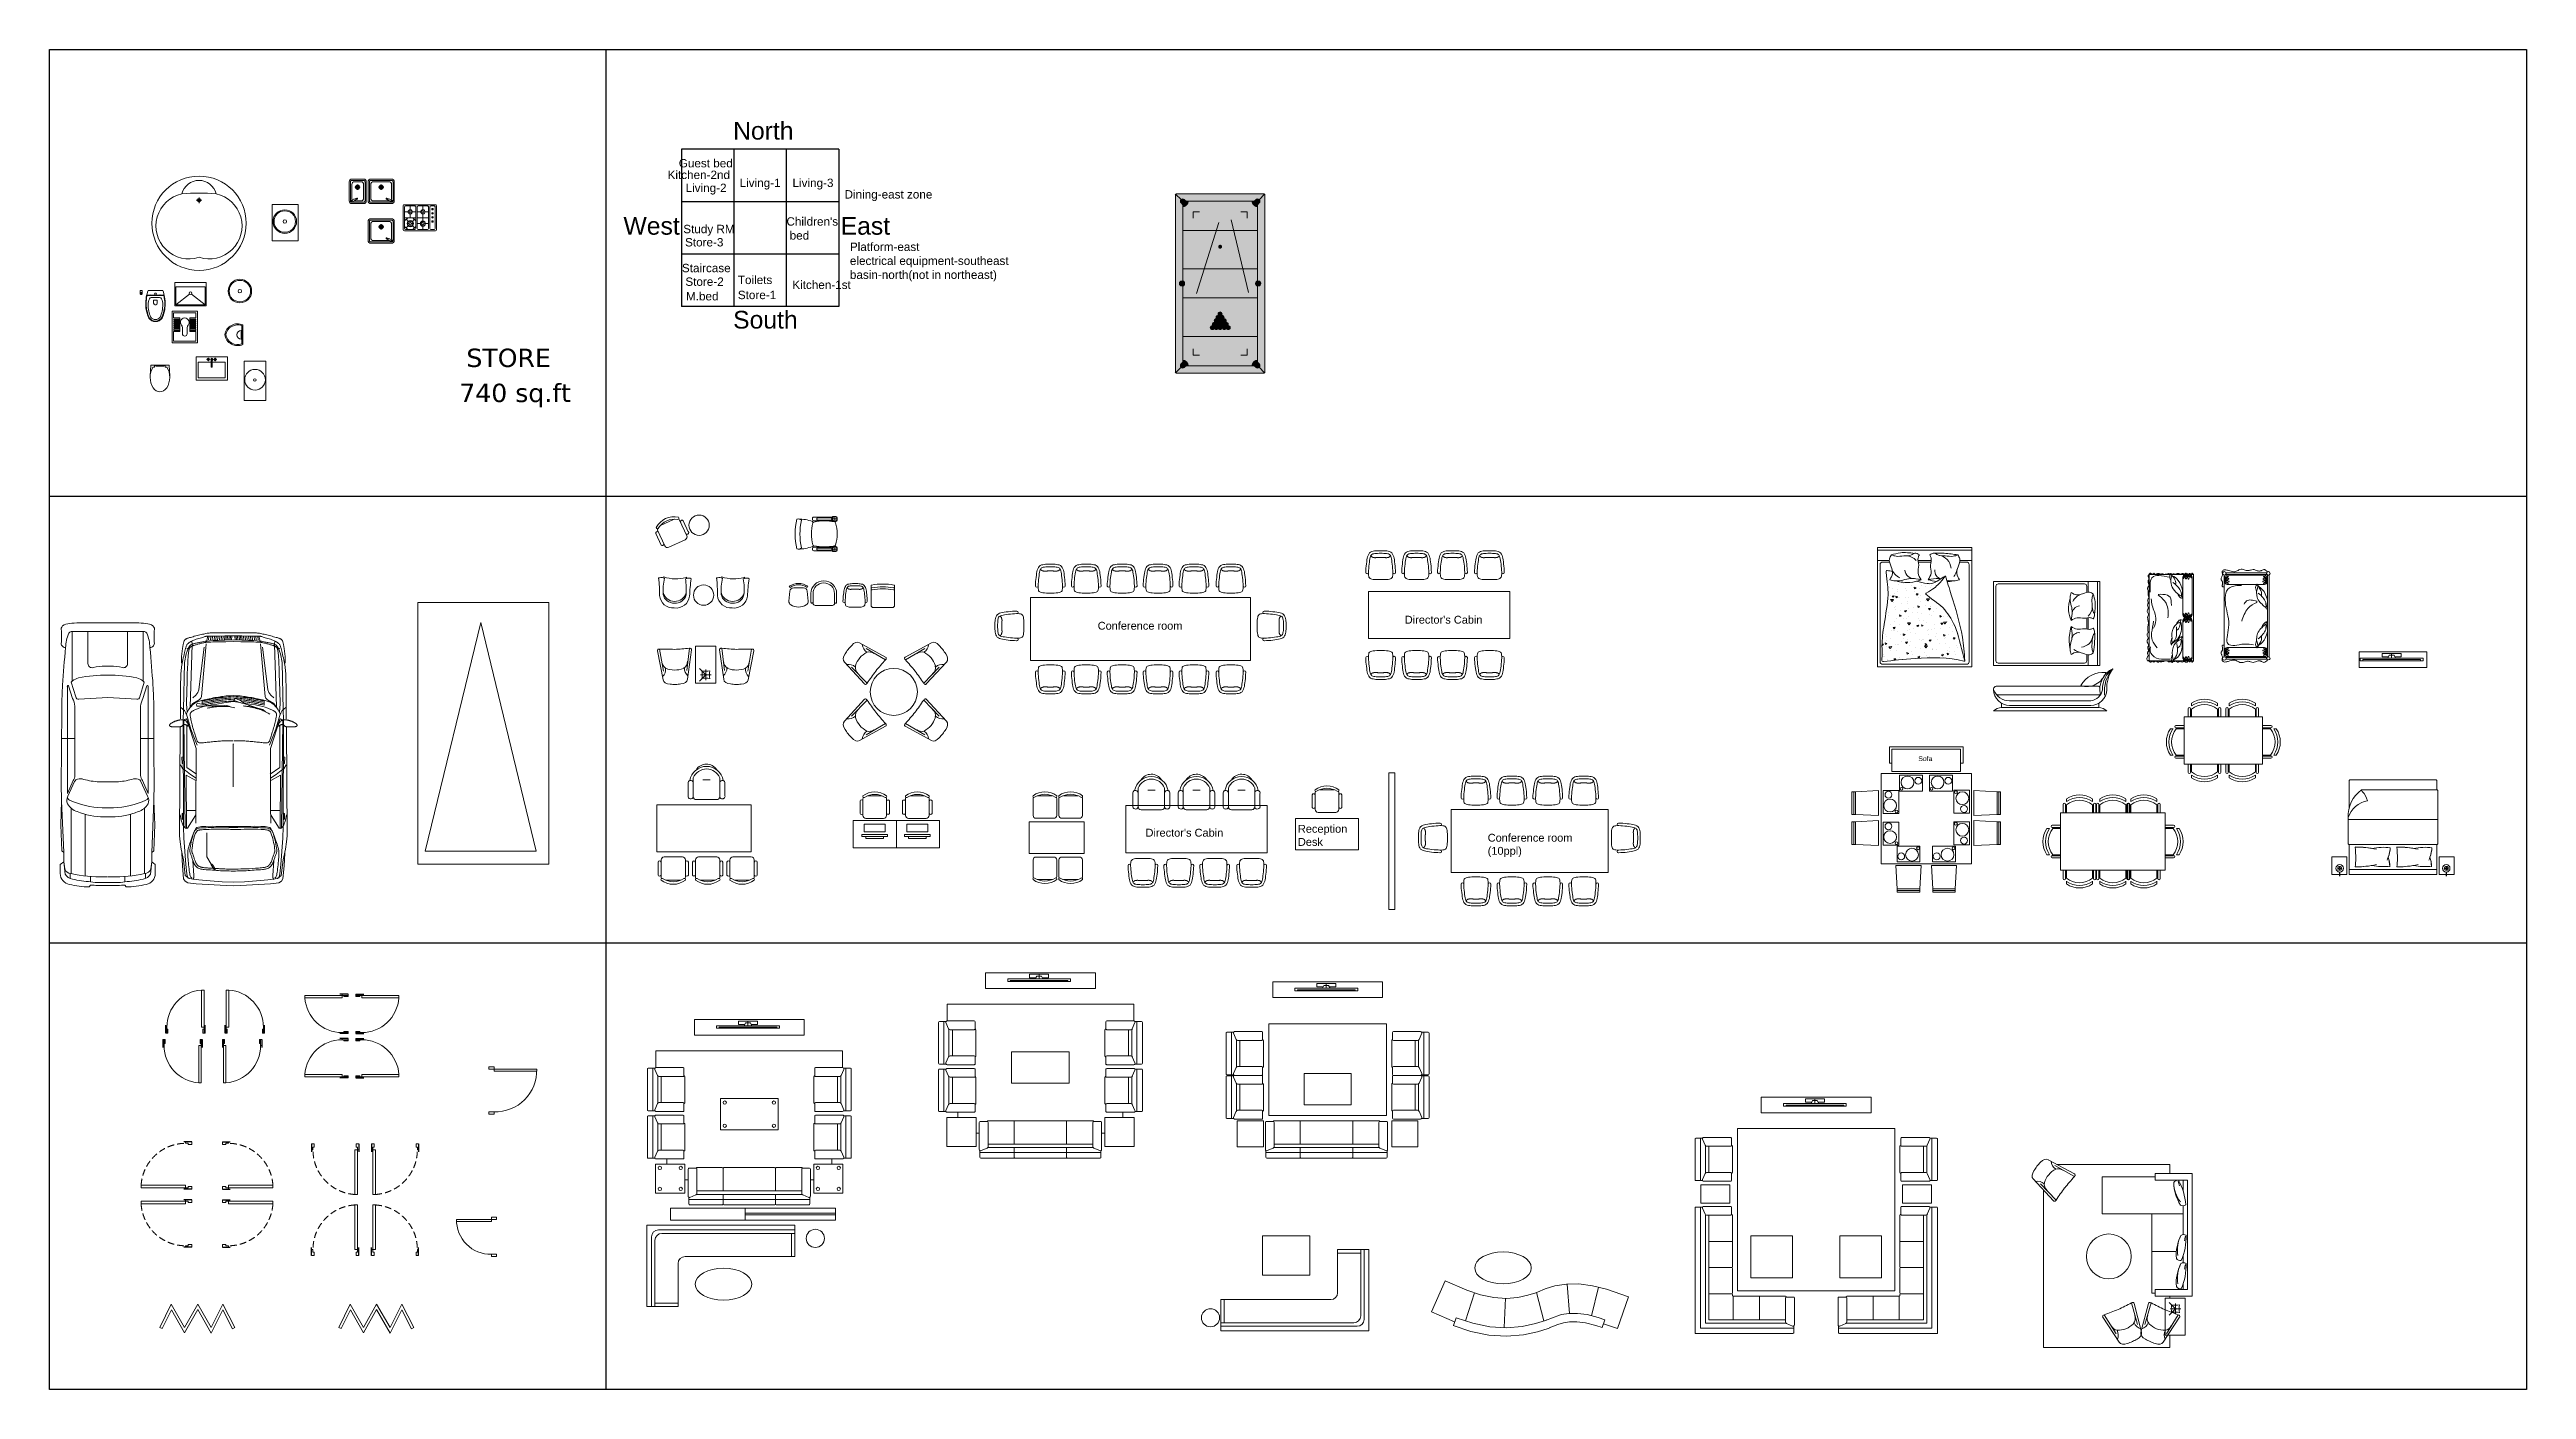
# Model space of a CAD drawing. Header units: millimetres. Extents: x 828494 to 5219521, y -272453 to 431064.
# Drawn here: x 2678440 to 2725742, y 182791 to 208378 of the extents above; entities that cross this region are included whole.
import ezdxf
from ezdxf.enums import TextEntityAlignment as Align

# ---------------------------------------------------------------- set-up
doc = ezdxf.new("R2010")
doc.units = ezdxf.units.MM
doc.header["$LTSCALE"] = 5
doc.header["$MEASUREMENT"] = 0
doc.linetypes.add('ACAD_ISO03W100', pattern=[30, 12, -18])
doc.linetypes.add('DASHED', pattern=[0.75, 0.5, -0.25])
doc.layers.add('A-DOOR', color=7, linetype='Continuous', lineweight=13, true_color=0x6e6e6e)
doc.layers.add('Hatch-light-Mobius', color=7, linetype='Continuous', lineweight=0, true_color=0xababab)
for name, color, linetype, lineweight in [('A-FURN', 252, 'Continuous', 9), ('Car-Mobius', 22, 'Continuous', 5), ('Door-Mobius', 13, 'Continuous', 13), ('Elevational Line-Mobius', 252, 'Continuous', 15), ('Furniture-Mobius', 35, 'Continuous', 5), ('Plumbing-Mobius', 6, 'Continuous', 9), ('Sheet tab-Mobius @ 1', 7, 'Continuous', 13), ('Text 1-Mobius', 2, 'Continuous', 13), ('Text 2-Mobius', 1, 'Continuous', 13), ('Text-Area-Mobius', 57, 'Continuous', 9), ('Theatre Seat-Mobius', 5, 'Continuous', 9), ('Wall 150-Mobius', 50, 'Continuous', 30)]:
    doc.layers.add(name, color=color, linetype=linetype, lineweight=lineweight)
doc.styles.add('MEG-1', font='verdana.ttf')
doc.styles.add('Mobius-2', font='arial.ttf')
doc.styles.get("Standard").update_dxf_attribs({"font": 'arial.ttf'})

msp = doc.modelspace()

# ---------------------------------------------------------------- texts
at = {"layer": 'Furniture-Mobius'}
msp.add_text('Sofa', height=93.8, dxfattribs=at).set_placement((2714262, 194790.4), align=Align.CENTER)
at = {"layer": 'Text 1-Mobius', "insert": (2687206.9, 202309.4), "char_height": 350, "attachment_point": 8, "rotation": 359.99738, "style": 'MEG-1'}
msp.add_mtext('STORE', dxfattribs=at)
at = {"layer": 'Text 2-Mobius', "char_height": 150, "attachment_point": 1}
for s, insert, width in [('Conference room', (2698456.5, 197450.4), 1702.542), ("Director's Cabin", (2704321.2, 197565.7), 1702.542), ("Director's Cabin", (2699370.1, 193498.2), 1702.542), ('Reception \\PDesk', (2702279.8, 193572.3), 1024.573), ('Conference room\\P(10ppl)', (2705904.4, 193402.2), 1702.542)]:
    msp.add_mtext(s, dxfattribs=dict(at, insert=insert, width=width))
at = {"layer": 'Text-Area-Mobius', "insert": (2687331.2, 201547), "char_height": 350, "attachment_point": 8, "rotation": 359.99738, "style": 'MEG-1'}
msp.add_mtext('740 sq.ft', dxfattribs=at)

# ---------------------------------------------------------------- blocks, each defined once
blk = doc.blocks.new('Vastu block Mobius Architects')
at = {"lineweight": 30}
for p, q in [((-150, 150), (-150, 0)), ((0, 150), (-150, 150)), ((-100, 150), (-100, 0)), ((-50, 150), (-50, 0)), ((0, 150), (0, 0)), ((0, 100), (-150, 100)), ((0, 50), (-150, 50)), ((0, 0), (-150, 0))]:
    blk.add_line(p, q, dxfattribs=at)
at = {"layer": 'Text 2-Mobius', "color": 1, "char_height": 16.88, "attachment_point": 4, "style": 'Mobius-2'}
for s, insert in [('North', (-100.8, 167.6)), ('West', (-205.5, 76.8)), ('East', (1.9, 76.8)), ('South', (-100.8, -12.8))]:
    blk.add_mtext(s, dxfattribs=dict(at, insert=insert))
at = {"layer": 'Text 2-Mobius', "color": 7, "char_height": 8, "attachment_point": 4, "style": 'Mobius-2'}
for s, insert in [('Kitchen-2nd', (-163.4, 125.6)), ('Guest bed', (-152.7, 136.7)), ('Living-1', (-94.6, 116.8)), ('Living-3', (-44.1, 116.8)), ('Living-2', (-146.2, 112)), ('Dining-east zone', (5.6, 105.8)), ('Study RM', (-148.4, 72.7)), ("Children's\\P bed", (-49.9, 74.4)), ('Store-3', (-146.7, 61.2)), ('Platform-east\\Pelectrical equipment-southeast\\Pbasin-north(not in northeast)', (10.7, 42.4)), ('Staircase', (-149.7, 36.6)), ('Store-2', (-146.4, 23.6)), ('Toilets', (-96.3, 25.3)), ('Kitchen-1st', (-44.3, 20.6)), ('M.bed', (-145.8, 9.7)), ('Store-1', (-96.3, 10.9))]:
    blk.add_mtext(s, dxfattribs=dict(at, insert=insert))
blk = doc.blocks.new('parking')
at = {"layer": 'Car-Mobius'}
blk.add_lwpolyline([(405021, 312044), (407521, 312044), (407521, 317044), (405021, 317044)], close=True, dxfattribs=at)
at = {"layer": 'Car-Mobius', "ltscale": 1000}
blk.add_lwpolyline([(407382, 316794), (406321, 312426), (405260, 316794), (407382, 316794)], dxfattribs=at)
blk.add_lwpolyline([(407382, 316794), (406321, 312426), (405260, 316794), (407382, 316794)], dxfattribs=at)
blk = doc.blocks.new('WB-M1')
at = {"layer": 'Plumbing-Mobius', "ltscale": 300}
for p, q in [((-21, 227), (-280, 20)), ((21, 227), (280, 20))]:
    blk.add_line(p, q, dxfattribs=at)
at = {"layer": 'Plumbing-Mobius'}
for points in [[(300, 445), (-300, 445), (-300, 0), (300, 0)], [(280, 365), (-280, 365), (-280, 20), (280, 20)]]:
    blk.add_lwpolyline(points, close=True, dxfattribs=at)
blk.add_circle((0, 242), 25.6, dxfattribs=at)
blk = doc.blocks.new('WC-m1')
at = {"layer": 'Plumbing-Mobius'}
for p, q in [((-141, 0), (141, 0)), ((-79, -132), (80, -132))]:
    blk.add_line(p, q, dxfattribs=at)
at = {"layer": 'Plumbing-Mobius', "extrusion": (0, 0, -1)}
for p, q in [((-294, -55), (-294, 0)), ((-294, 0), (-254, 0)), ((-294, -55), (-291, -55)), ((-292, -57), (-286, -49)), ((-255, -57), (-292, -57)), ((-292, -66), (-292, -57)), ((-255, -66), (-292, -66)), ((-292, -66), (-292, -68)), ((-256, -68), (-292, -68)), ((-291, -68), (-287, -72)), ((-260, -72), (-287, -72)), ((-287, -72), (-285, -75)), ((-261, -49), (-286, -49)), ((-283, -77), (-265, -77)), ((-283, -77), (-283, -78)), ((-283, -78), (-265, -78)), ((-265, -77), (-265, -78)), ((-260, -72), (-262, -75)), ((-261, -49), (-255, -57)), ((-257, -68), (-260, -72)), ((-257, -55), (-254, -55)), ((-256, -68), (-256, -66)), ((-255, -66), (-255, -57)), ((-254, -55), (-254, 0))]:
    blk.add_line(p, q, dxfattribs=at)
at = {"layer": 'Plumbing-Mobius', "lineweight": 5}
for p, q in [((164, -90), (-164, -90)), ((160, -95), (-160, -95)), ((-35, -186), (35, -186)), ((-35, -186), (-35, -242)), ((-5, -272), (5, -272)), ((35, -186), (35, -242))]:
    blk.add_line(p, q, dxfattribs=at)
for centre, radius in [((-90, -92), 6.4), ((0, -66), 18), ((90, -92), 6.4)]:
    blk.add_circle(centre, radius, dxfattribs=at)
at = {"layer": 'Plumbing-Mobius', "extrusion": (0, 0, -1)}
for centre, radius, start, end in [((274, -49), 12.8, 0, 180), ((283, -74), 3, 270, 330.9428), ((265, -74), 3, 209.0572, 270)]:
    blk.add_arc(centre, radius, start, end, dxfattribs=at)
at = {"layer": 'Plumbing-Mobius'}
for centre, radius, start, end in [((591, -261), 777, 160.4072, 180.0023), ((496, -245), 682, 181.3004, 204.4184), ((175, -284), 317, 156.7877, 176.8524), ((-111, -270), 30, 174.5318, 183.3335), ((513, -255), 655, 181.4687, 202.6395), ((-73, -179), 47.7, 97.7267, 155.0845), ((73, -179), 47.7, 24.9155, 82.2733), ((-513, -255), 655, 337.3605, 358.5313), ((-175, -284), 317, 3.1476, 23.2123), ((-495, -245), 682, 335.5816, 358.6996), ((-591, -261), 777, 359.9977, 19.5928), ((112, -270), 30, 356.6665, 5.4682), ((4, -438), 157, 214.6415, 268.7898), ((4, -438), 117, 215.8121, 268.7898), ((-3, -438), 117, 271.2102, 324.159), ((-3, -438), 157, 271.2102, 325.3585)]:
    blk.add_arc(centre, radius, start, end, dxfattribs=at)
at = {"layer": 'Plumbing-Mobius', "lineweight": 5}
for centre, radius, start, end in [((591, -261), 774, 167.2912, 180.0023), ((496, -245), 679, 181.3004, 204.4184), ((591, -261), 769, 167.5887, 180.0023), ((496, -245), 674, 181.3004, 204.4184), ((-5, -242), 30, 180, 270), ((5, -242), 30, 270, 0), ((-495, -245), 674, 335.5816, 358.6996), ((-495, -245), 679, 335.5816, 358.6996), ((-591, -261), 769, 359.9977, 12.4113), ((-591, -261), 774, 359.9977, 12.7088), ((4, -438), 154, 214.6415, 268.7898), ((4, -438), 149, 214.6415, 268.7898), ((-3, -438), 149, 271.2102, 325.3585), ((-3, -438), 154, 271.2102, 325.3585)]:
    blk.add_arc(centre, radius, start, end, dxfattribs=at)
blk = doc.blocks.new('Urinal-M1')
at = {"layer": 'Plumbing-Mobius'}
blk.add_line((-35, -82), (-35, 82), dxfattribs=at)
for points in [[(0, 187, 0.48703), (-349, 0, 0.48703), (0, -187)], [(-20, 174, 0.465301), (-328, 0, 0.465301), (-20, -174)]]:
    blk.add_lwpolyline(points, format="xyb", close=True, dxfattribs=at)
blk.add_arc((-35, 0), 82, 90.1372, 270.1372, dxfattribs=at)
blk = doc.blocks.new('Indian Pan-m1')
at = {"layer": 'Plumbing-Mobius'}
for p, q in [((-241, 0), (241, 0)), ((-241, -600), (-241, 0)), ((241, 0), (241, -600)), ((-212, -28), (212, -28)), ((-212, -127), (-212, -28)), ((-212, -127), (-94, -127)), ((-94, -384), (-212, -384)), ((-212, -572), (-212, -384)), ((-202, -147), (-94, -147)), ((-94, -167), (-202, -167)), ((-202, -186), (-94, -186)), ((-94, -206), (-202, -206)), ((-202, -226), (-94, -226)), ((-94, -246), (-202, -246)), ((-202, -265), (-94, -265)), ((-94, -285), (-202, -285)), ((-202, -305), (-94, -305)), ((-94, -324), (-202, -324)), ((-202, -344), (-94, -344)), ((-94, -364), (-202, -364)), ((-94, -127), (-94, -384)), ((-45, -427), (-45, -313)), ((45, -313), (45, -427)), ((94, -127), (94, -384)), ((212, -127), (94, -127)), ((202, -147), (94, -147)), ((94, -167), (202, -167)), ((202, -186), (94, -186)), ((94, -206), (202, -206)), ((202, -226), (94, -226)), ((94, -246), (202, -246)), ((202, -265), (94, -265)), ((94, -285), (202, -285)), ((202, -305), (94, -305)), ((94, -324), (202, -324)), ((202, -344), (94, -344)), ((94, -364), (202, -364)), ((94, -384), (212, -384)), ((212, -28), (212, -127)), ((212, -384), (212, -572)), ((241, -600), (-241, -600)), ((212, -572), (-212, -572))]:
    blk.add_line(p, q, dxfattribs=at)
for centre, radius, start, end in [((-202, -157), 9.87, 90, 270), ((-202, -196), 9.87, 90, 270), ((-202, -236), 9.87, 90, 270), ((-202, -275), 9.87, 90, 270), ((-202, -315), 9.87, 90, 270), ((-202, -354), 9.87, 90, 270), ((0, -210), 82.5, 0, 219.6308), ((-124, -313), 78.9, 0, 39.6307), ((0, -427), 45.4, 180, 0), ((124, -313), 78.9, 140.3693, 180), ((0, -210), 82.5, 320.3693, 0), ((202, -157), 9.87, 270, 90), ((202, -196), 9.87, 270, 90), ((202, -236), 9.87, 270, 90), ((202, -275), 9.87, 270, 90), ((202, -315), 9.87, 270, 90), ((202, -354), 9.87, 270, 90)]:
    blk.add_arc(centre, radius, start, end, dxfattribs=at)
blk = doc.blocks.new('WB-M2')
at = {"layer": 'Plumbing-Mobius'}
for radius in [225, 205, 33.8]:
    blk.add_circle((0, 0), radius, dxfattribs=at)
blk = doc.blocks.new('Sofa chair-megha')
at = {"layer": 'Furniture-Mobius'}
for p, q in [((-390, 0), (390, 0)), ((-418, -164), (-418, -682)), ((-406, -16), (-406, -144)), ((-406, -104), (406, -104)), ((-269, -192), (-385, -142)), ((-258, -200), (258, -200)), ((-250, -221), (-250, -682)), ((-250, -264), (250, -264)), ((250, -221), (250, -682)), ((269, -192), (385, -142)), ((406, -16), (406, -144)), ((418, -164), (418, -682)), ((-402, -698), (-266, -698)), ((-250, -714), (250, -714)), ((402, -698), (266, -698))]:
    blk.add_line(p, q, dxfattribs=at)
for centre, radius, start, end in [((-390, -16), 16, 90, 180), ((390, -16), 16, 0, 90), ((-394, -164), 24, 66.8014, 180), ((-282, -221), 32, 0, 66.8014), ((282, -221), 32, 113.1986, 180), ((394, -164), 24, 0, 113.1986), ((-402, -682), 16, 180, 270), ((-266, -682), 16, 270, 0), ((-250, -698), 16, 180, 270), ((266, -682), 16, 180, 270), ((250, -698), 16, 270, 0), ((402, -682), 16, 270, 0)]:
    blk.add_arc(centre, radius, start, end, dxfattribs=at)
blk = doc.blocks.new('A$C35CE55AC')
at = {"layer": 'A-FURN'}
blk.add_lwpolyline([(324, -91, -0.044197), (353, -428, -0.017391), (186, -414, -0.001905), (-46, -428, -0.044197), (-18, -91, 0.00005), (-18, -91, -0.078434), (-32, 277, -0.068586), (158, 236, -0.068233), (339, 267, -0.076343)], format="xyb", close=True, dxfattribs=at)
for centre, radius, start, end in [((-86, -433), 712, 64.7592, 85.6023), ((364, -408), 676, 90.9317, 107.7491), ((-833, 137), 1180, 348.8833, 6.8223), ((1875, -420), 1922, 167.3845, 180.2601), ((-1569, -420), 1922, 359.7399, 12.6155)]:
    blk.add_arc(centre, radius, start, end, dxfattribs=at)
blk = doc.blocks.new('A$C0890235B')
at = {"layer": 'A-FURN'}
for points in [[(0, 1230), (-350, 1230), (-350, 930), (0, 930)], [(0, 880), (-100, 880), (-100, -880), (0, -880)], [(0, -1230), (-350, -1230), (-350, -930), (0, -930)]]:
    blk.add_lwpolyline(points, close=True, dxfattribs=at)
for points in [[(-136, 1073), (-161, 1073)], [(-136, 1068), (-161, 1068)], [(-124, 1086), (-124, 1111)], [(-124, 1056), (-124, 1031)], [(-119, 1086), (-119, 1111)], [(-119, 1056), (-119, 1031)], [(-106, 1073), (-81, 1073)], [(-106, 1068), (-81, 1068)], [(37, 1076), (-46, 1076)], [(37, 1066), (-46, 1066)], [(-1100, 900), (-1100, -900)], [(-600, -880), (-100, -880), (-100, 880), (-600, 880)], [(-101, 880), (-1, 880)], [(-136, -1068), (-161, -1068)], [(-136, -1073), (-161, -1073)], [(-124, -1056), (-124, -1031)], [(-124, -1086), (-124, -1111)], [(-119, -1056), (-119, -1031)], [(-119, -1086), (-119, -1111)], [(-106, -1068), (-81, -1068)], [(-106, -1073), (-81, -1073)], [(37, -1066), (-46, -1066)], [(37, -1076), (-46, -1076)]]:
    blk.add_lwpolyline(points, dxfattribs=at)
for points in [[(-1701, 880), (-1881, 880, 0.414214), (-1901, 860), (-1901, -860, 0.414214), (-1881, -880), (-1341, -880)], [(-1701, -613), (-1701, 880, -0.414214), (-1681, 900), (-620, 900, -0.414214), (-600, 880), (-600, -880)], [(-1141, -900, -0.259193), (-1696, -633)], [(-1668, -617, -0.11442), (-1478, -511), (-1478, -511, 0.278623), (-1141, -900), (-1141, -900), (-620, -900, 0.414214), (-600, -880), (-600, -691)]]:
    blk.add_lwpolyline(points, format="xyb", dxfattribs=at)
for centre, radius in [((-121, 1071), 75), ((-121, 1071), 40), ((-121, 1071), 15), ((-121, -1071), 75), ((-121, -1071), 40), ((-121, -1071), 15)]:
    blk.add_circle(centre, radius, dxfattribs=at)
blk.add_open_spline([(-1668, -617), (-1675, -623), (-1683, -630), (-1698, -635), (-1701, -623), (-1701, -616), (-1701, -612)], degree=3, knots=[0, 0, 0, 0, 28.694663, 32.919127, 43.599749, 55.50494, 55.50494, 55.50494, 55.50494], dxfattribs=at)
for p in [(-503, 507), (-503, -331)]:
    blk.add_blockref('A$C35CE55AC', p, dxfattribs=at)
blk = doc.blocks.new('145cd-East1$0$Plazma TV')
at = {"layer": 'Furniture-Mobius'}
for p, q in [((8.9, -60), (8.9, 60)), ((8.9, 60), (13.9, 60)), ((11.9, 55), (11.9, -55)), ((11.9, 55), (13.9, 55)), ((13.9, 60), (13.9, -60)), ((0, -18.2), (0, 18.2)), ((6.6, 18.2), (0, 18.2)), ((8.9, 0), (0, 0)), ((3.5, 4.5), (8.9, 7.3)), ((3.5, 4.5), (3.5, -4.5)), ((6.6, 6.1), (6.6, 18.2)), ((6.6, -18.2), (0, -18.2)), ((3.5, -4.5), (8.9, -7.3)), ((6.6, -6.1), (6.6, -18.2)), ((13.9, -60), (8.9, -60)), ((13.9, -55), (11.9, -55))]:
    blk.add_line(p, q, dxfattribs=at)
blk = doc.blocks.new('hfgh')
at = {"layer": 'Furniture-Mobius'}
for p, q in [((53586, 11180), (53586, 11504)), ((53663, 11558), (53663, 11126)), ((54157, 11634), (53779, 11634)), ((54273, 11126), (54273, 11558)), ((54349, 11180), (54349, 11504)), ((53739, 11050), (54197, 11050))]:
    blk.add_line(p, q, dxfattribs=at)
for centre, radius, start, end in [((53624, 11493), 39.7, 343.7398, 196.2602), ((53686, 11618), 27.9, 143.30994, 302.02741), ((53968, 11228), 508, 53.1301, 126.8699), ((53739, 11558), 76.2, 152.41556, 180), ((53968, 11173), 499, 57.57575, 122.42425), ((54250, 11618), 27.9, 237.97259, 36.69006), ((54197, 11558), 76.2, 0, 27.58444), ((54311, 11493), 39.7, 343.7398, 196.2602), ((53624, 11191), 39.7, 163.7398, 16.2602), ((53739, 11126), 76.2, 180, 270), ((54197, 11126), 76.2, 270, 0), ((54311, 11191), 39.7, 163.7398, 16.2602)]:
    blk.add_arc(centre, radius, start, end, dxfattribs=at)
blk = doc.blocks.new('chair director')
at = {"layer": 'Furniture-Mobius'}
for p, q in [((-351, 74), (-351, 304)), ((-253, 58), (-253, 414)), ((-195, 0), (195, 0)), ((-70, 374), (70, 374)), ((253, 58), (253, 414)), ((351, 74), (351, 304))]:
    blk.add_line(p, q, dxfattribs=at)
for centre, radius, start, end in [((0, 311), 323, 9.3742, 170.6258), ((0, 311), 273, 22.0535, 157.9465), ((-2, 444), 233, 32.333, 148.9958), ((-302, 316), 50.5, 13.6085, 193.6085), ((-302, 62), 50.5, 166.3915, 346.3915), ((-195, 58), 57.9, 180, 270), ((-195, 58), 57.9, 179.9926, 270), ((195, 58), 57.9, 270, 0.0074), ((302, 316), 50.5, 346.3915, 166.3915), ((302, 62), 50.5, 193.6085, 13.6085)]:
    blk.add_arc(centre, radius, start, end, dxfattribs=at)
blk = doc.blocks.new('A$C68557CA6')
at = {"layer": 'A-FURN'}
for p, q in [((0, -230), (0, 230)), ((20, 250), (612, 250)), ((85, 225), (25, 165)), ((25, -205), (25, 205)), ((85, 0), (25, 60)), ((241, 0), (25, 0)), ((45, 225), (221, 225)), ((55, 195), (99, 149)), ((55, 30), (99, 76)), ((113, 112), (73, 112)), ((133, 132), (133, 172)), ((133, 52), (133, 92)), ((133, 0), (133, -63)), ((153, 112), (193, 112)), ((211, 195), (167, 149)), ((211, 30), (167, 76)), ((181, 225), (241, 165)), ((181, 0), (241, 60)), ((241, -205), (241, 205)), ((241, -205), (241, 205)), ((266, -205), (266, 205)), ((324, 112), (266, 112)), ((286, 225), (462, 225)), ((374, 162), (374, 225)), ((374, -63), (374, 62)), ((424, 112), (482, 112)), ((482, 205), (482, -205)), ((507, 205), (507, -205)), ((527, 225), (587, 225)), ((543, 74), (573, 74)), ((543, 71), (550, 71)), ((543, 69), (573, 69)), ((607, 205), (607, -205)), ((632, 230), (632, -230)), ((612, -250), (20, -250)), ((83, -113), (25, -113)), ((221, -225), (45, -225)), ((133, -163), (133, -225)), ((183, -113), (241, -113)), ((266, 0), (482, 0)), ((324, -113), (266, -113)), ((462, -225), (286, -225)), ((374, -163), (374, -225)), ((424, -113), (482, -113)), ((587, -225), (527, -225)), ((543, -5), (573, -5)), ((543, -7), (550, -7)), ((543, -10), (573, -10)), ((543, -83), (573, -83)), ((543, -86), (550, -86)), ((543, -88), (573, -88)), ((543, -162), (573, -162)), ((543, -164), (550, -164)), ((543, -167), (573, -167))]:
    blk.add_line(p, q, dxfattribs=at)
for centre, radius in [((133, 112), 60), ((133, 112), 50), ((133, 112), 20), ((374, 112), 50), ((374, 112), 40), ((374, 112), 20), ((558, 71), 15), ((558, -7), 15), ((133, -113), 40), ((133, -113), 20), ((374, -113), 40), ((374, -113), 20), ((558, -86), 15), ((558, -164), 15)]:
    blk.add_circle(centre, radius, dxfattribs=at)
for centre, start, end in [((20, 230), 90, 180), ((45, 205), 90, 180), ((221, 205), 0, 90), ((286, 205), 90, 180), ((462, 205), 0, 90), ((527, 205), 90, 180), ((587, 205), 0, 90), ((612, 230), 0, 90), ((20, -230), 180, 270), ((45, -205), 180, 270), ((221, -205), 270, 0), ((286, -205), 180, 270), ((462, -205), 270, 0), ((527, -205), 180, 270), ((587, -205), 270, 0), ((612, -230), 270, 0)]:
    blk.add_arc(centre, 20, start, end, dxfattribs=at)
blk = doc.blocks.new('A$C4B3E517B')
at = {"layer": 'Plumbing-Mobius'}
for p, q in [((-150, 709), (-203, 800)), ((-145, 711), (-182, 764)), ((-167, 816), (-132, 717)), ((-136, 715), (-153, 777)), ((129, 701), (29, 701)), ((79, 651), (79, 751)), ((-150, 152), (-203, 61)), ((-145, 150), (-182, 97)), ((-167, 44), (-132, 144)), ((-136, 146), (-153, 84)), ((129, 250), (29, 250)), ((79, 300), (79, 200))]:
    blk.add_line(p, q, dxfattribs=at)
at = {"layer": 'Plumbing-Mobius', "linetype": 'Continuous'}
for points in [[(0, 861), (-184, 861, 0.414214), (-234, 811), (-234, 584, 0.414214), (-184, 534), (0, 534)], [(0, 0), (-184, 0, -0.414214), (-234, 50), (-234, 450, -0.414214), (-184, 500), (0, 500)], [(0, 837), (-184, 837, 0.414214), (-210, 811), (-210, 584, 0.414214), (-184, 558), (0, 558)], [(0, 24), (-184, 24, -0.414214), (-210, 50), (-210, 450, -0.414214), (-184, 476), (0, 476)], [(-182, 764, 0.021525), (-183, 760), (-183, 635, 0.414214), (-133, 585), (132, 585, 0.414214), (182, 635), (182, 760), (182, 760, 0.414214), (132, 810), (-133, 810, 0.154624), (-161, 801, 0.154624)], [(0, 861), (183, 861, -0.414214), (233, 811), (233, 584, -0.414214), (183, 534), (0, 534)], [(0, 837), (183, 837, -0.414214), (209, 811), (209, 584, -0.414214), (183, 558), (0, 558)], [(0, 0), (183, 0, 0.414214), (233, 50), (233, 450, 0.414214), (183, 500), (0, 500)], [(0, 24), (183, 24, 0.414214), (209, 50), (209, 450, 0.414214), (183, 476), (0, 476)], [(-182, 97, -0.021525), (-183, 101), (-183, 399, -0.414214), (-133, 449), (132, 449, -0.414214), (182, 399), (182, 101), (182, 101, -0.414214), (132, 51), (-133, 51, -0.154624), (-161, 60, -0.154624)]]:
    blk.add_lwpolyline(points, format="xyb", dxfattribs=at)
at = {"layer": 'Plumbing-Mobius'}
for centre in [(-185, 808), (-185, 53)]:
    blk.add_circle(centre, 10, dxfattribs=at)
at = {"layer": 'Plumbing-Mobius', "linetype": 'Continuous'}
for centre, radius in [((79, 701), 40), ((79, 701), 30), ((79, 250), 40), ((79, 250), 30)]:
    blk.add_circle(centre, radius, dxfattribs=at)
at = {"layer": 'Plumbing-Mobius'}
for centre, radius, start, end in [((-185, 808), 20, 25.0097, 205.0097), ((-141, 713), 10, 205.0097, 25.0097), ((-141, 713), 5, 205.0097, 25.0097), ((-185, 53), 20, 154.9903, 334.9903), ((-141, 148), 10, 334.9903, 154.9903), ((-141, 148), 5, 334.9903, 154.9903)]:
    blk.add_arc(centre, radius, start, end, dxfattribs=at)
blk = doc.blocks.new('A$C68D15610')
at = {"layer": 'Furniture-Mobius'}
for p, q in [((138, 2385), (188, 2385)), ((399, 2446), (241, 2446)), ((241, 2403), (399, 2403)), ((250, 2385), (399, 2385)), ((636, 2495), (636, 2653)), ((678, 2653), (678, 2495)), ((697, 2756), (697, 2706)), ((697, 2644), (697, 2495)), ((1197, 2756), (1197, 2706)), ((1197, 2644), (1197, 2495)), ((1216, 2653), (1216, 2495)), ((1258, 2495), (1258, 2653)), ((1499, 2446), (1658, 2446)), ((1658, 2403), (1499, 2403)), ((1648, 2385), (1499, 2385)), ((1760, 2385), (1710, 2385)), ((138, 1885), (188, 1885)), ((138, 1747), (188, 1747)), ((241, 1866), (399, 1866)), ((399, 1823), (241, 1823)), ((399, 1808), (241, 1808)), ((241, 1766), (399, 1766)), ((250, 1885), (399, 1885)), ((250, 1747), (399, 1747)), ((1648, 1885), (1499, 1885)), ((1658, 1866), (1499, 1866)), ((1499, 1823), (1658, 1823)), ((1499, 1808), (1658, 1808)), ((1658, 1766), (1499, 1766)), ((1648, 1747), (1499, 1747)), ((1760, 1885), (1710, 1885)), ((1760, 1747), (1710, 1747)), ((138, 1247), (188, 1247)), ((138, 1155), (188, 1155)), ((241, 1228), (399, 1228)), ((399, 1216), (241, 1216)), ((399, 1186), (241, 1186)), ((241, 1173), (399, 1173)), ((250, 1247), (399, 1247)), ((250, 1155), (399, 1155)), ((1648, 1247), (1499, 1247)), ((1658, 1228), (1499, 1228)), ((1499, 1216), (1658, 1216)), ((1499, 1186), (1658, 1186)), ((1658, 1173), (1499, 1173)), ((1648, 1155), (1499, 1155)), ((1760, 1247), (1710, 1247)), ((1760, 1155), (1710, 1155)), ((138, 655), (188, 655)), ((241, 636), (399, 636)), ((399, 593), (241, 593)), ((250, 655), (399, 655)), ((636, 495), (636, 336)), ((678, 336), (678, 495)), ((697, 345), (697, 495)), ((1197, 345), (1197, 495)), ((1216, 336), (1216, 495)), ((1258, 495), (1258, 336)), ((1648, 655), (1499, 655)), ((1658, 636), (1499, 636)), ((1499, 593), (1658, 593)), ((1760, 655), (1710, 655)), ((697, 233), (697, 283)), ((1197, 233), (1197, 283))]:
    blk.add_line(p, q, dxfattribs=at)
blk.add_lwpolyline([(399, 495), (399, 2495), (1499, 2495), (1499, 495)], close=True, dxfattribs=at)
for centre, radius, start, end in [((510, 2135), 449, 146.1232, 213.8768), ((560, 2135), 449, 146.1232, 213.8768), ((560, 2135), 399, 141.1454, 218.8546), ((241, 2425), 21.2, 90, 270), ((657, 2653), 21.2, 0, 180), ((947, 2383), 449, 56.1232, 123.8768), ((947, 2333), 449, 56.1232, 123.8768), ((947, 2333), 399, 51.1454, 128.8546), ((1237, 2653), 21.2, 0, 180), ((1338, 2135), 399, 321.1454, 38.8546), ((1658, 2425), 21.2, 270, 90), ((1338, 2135), 449, 326.1232, 33.8768), ((1388, 2135), 449, 326.1232, 33.8768), ((510, 1497), 449, 146.1232, 213.8768), ((560, 1497), 449, 146.1232, 213.8768), ((560, 1497), 399, 141.1454, 218.8546), ((241, 1844), 21.2, 90, 270), ((241, 1787), 21.2, 90, 270), ((1338, 1497), 399, 321.1454, 38.8546), ((1658, 1844), 21.2, 270, 90), ((1658, 1787), 21.2, 270, 90), ((1338, 1497), 449, 326.1232, 33.8768), ((1388, 1497), 449, 326.1232, 33.8768), ((510, 905), 449, 146.1232, 213.8768), ((560, 905), 449, 146.1232, 213.8768), ((560, 905), 399, 141.1454, 218.8546), ((241, 1207), 21.2, 90, 270), ((241, 1195), 21.2, 90, 270), ((1338, 905), 399, 321.1454, 38.8546), ((1658, 1207), 21.2, 270, 90), ((1658, 1195), 21.2, 270, 90), ((1338, 905), 449, 326.1232, 33.8768), ((1388, 905), 449, 326.1232, 33.8768), ((241, 614), 21.2, 90, 270), ((1658, 614), 21.2, 270, 90), ((657, 336), 21.2, 180, 0), ((947, 656), 399, 231.1454, 308.8546), ((947, 656), 449, 236.1232, 303.8768), ((947, 606), 449, 236.1232, 303.8768), ((1237, 336), 21.2, 180, 0)]:
    blk.add_arc(centre, radius, start, end, dxfattribs=at)
blk = doc.blocks.new('900D')
at = {"layer": 'Door-Mobius'}
blk.add_lwpolyline([(-25, 960), (-25, 110), (-75, 110), (-75, 960)], close=True, dxfattribs=at)
for points in [[(-875, 110), (-900, 110), (-900, -5), (-850, -5), (-850, 60), (-875, 60), (-875, 110)], [(-25, 110), (0, 110), (0, -5), (-50, -5), (-50, 60), (-25, 60), (-25, 110)]]:
    blk.add_lwpolyline(points, dxfattribs=at)
at = {"layer": 'Door-Mobius', "linetype": 'DASHED', "ltscale": 50}
blk.add_arc((-22, 109), 853, 93.5491, 179.9223, dxfattribs=at)
at = {"layer": 'Wall 150-Mobius'}
for p, q in [((-900, -5), (-900, 145)), ((0, -5), (0, 145))]:
    blk.add_line(p, q, dxfattribs=at)
blk = doc.blocks.new('750D')
at = {"layer": 'Door-Mobius'}
for points in [[(10, 825), (10, 115), (58, 115), (58, 825)], [(-10, 0), (10, 0), (10, 115), (-10, 115)], [(10, 0), (30, 0), (30, 78), (10, 78)], [(720, 0), (700, 0), (700, 78), (720, 78)], [(740, 0), (720, 0), (720, 115), (740, 115)]]:
    blk.add_lwpolyline(points, close=True, dxfattribs=at)
blk.add_arc((7, 114), 713, 0.1019, 85.9338, dxfattribs=at)
at = {"layer": 'Wall 150-Mobius'}
for p, q in [((-10, 0), (-10, 154)), ((740, 0), (740, 154))]:
    blk.add_line(p, q, dxfattribs=at)
blk = doc.blocks.new('sofa-1')
at = {"layer": 'Furniture-Mobius'}
for p, q in [((0, 0), (-326, -741)), ((699, -287), (480, -952)), ((1441, -417), (1404, -1116)), ((2181, -276), (2354, -956)), ((2907, -79), (2968, -778)), ((3657, -152), (3488, -831)), ((4377, -385), (4111, -1139)), ((259, -879), (196, -1069)), ((3812, -928), (3746, -1117))]:
    blk.add_line(p, q, dxfattribs=at)
for points in [[(0, 0), (511, -225), (842, -334), (1157, -399), (1457, -418), (1733, -395), (1971, -344), (2163, -282), (2181, -276), (2198, -268), (2385, -192), (2619, -122), (2892, -79), (3192, -75), (3512, -116), (3850, -199), (4377, -385)], [(225, -983), (220, -982), (-326, -741)], [(2493, -1120), (2456, -1134), (2203, -1214), (1865, -1288), (1465, -1320), (1038, -1293), (609, -1205), (187, -1066)], [(2723, -822), (2391, -944), (2152, -1021), (1836, -1089), (1463, -1120), (1064, -1094), (661, -1012), (259, -879)], [(2424, -932), (2391, -944), (2152, -1021), (1836, -1089), (1463, -1120), (1064, -1094), (661, -1012), (259, -879)], [(2481, -1124), (2684, -1042), (2819, -1002), (2968, -978), (3142, -976), (3347, -1002), (3592, -1063), (3746, -1117)], [(2723, -822), (2774, -807), (2951, -778), (3153, -776), (3384, -805), (3649, -871), (3812, -928)], [(3779, -1022), (4111, -1139)]]:
    blk.add_lwpolyline(points, dxfattribs=at)
blk = doc.blocks.new('chair utu')
at = {"layer": 'Furniture-Mobius'}
for points in [[(-375, 19, 0.174886), (-519, 9, 0.474926)], [(-519, 9, -0.030207), (-467, -545, 0.416505), (19, -923, -1.345408)], [(-333, 7, 0.067389), (-354, -507, 0.359041), (16, -773, 1.94257)], [(332, 21, -0.067389), (374, -492, -0.359041), (16, -773, -1.94257)], [(518, 30, 0.030207), (489, -526, -0.416505), (19, -923, 1.345408)], [(374, 34, -0.174886), (518, 30, -0.474926)], [(-360, -378, 0.008858), (-355, -446, 0.359041), (15, -713, 1.94257)], [(376, -321, -0.014341), (373, -431, -0.359041), (15, -713, -1.94257)]]:
    blk.add_lwpolyline(points, format="xyb", dxfattribs=at)
for centre, radius, start, end in [((-354, 22), 30, 91.16662, 181.16662), ((-25, 1238), 1268, 253.96736, 255.96969), ((4, 1271), 1271, 253.61062, 269.83), ((-55, 1269), 1271, 272.50324, 288.72262), ((-25, 1238), 1268, 286.36355, 288.36588), ((353, 36), 30, 1.16662, 91.16662)]:
    blk.add_arc(centre, radius, start, end, dxfattribs=at)
blk = doc.blocks.new('jacuzzi-Mob')
at = {"layer": 'Furniture-Mobius'}
for p, q in [((0, 494.630737), (0, 384.630737)), ((-55, 439.630737), (55, 439.630737))]:
    blk.add_line(p, q, dxfattribs=at)
for centre, radius in [((0, 0), 900.000061), ((0, 439.630737), 35), ((0, 439.630737), 20)]:
    blk.add_circle(centre, radius, dxfattribs=at)
for centre, radius, start, end in [((-193.471069, -51.840454), 628.669991, 102.0765150007, 287.9234899998), ((0, 486.028931), 333.971105, 13.3101579988, 166.6898440025), ((0, -3226.034912), 3802.864293, 85.0974020039, 94.9025840045), ((193.471009, -51.840454), 628.669887, 252.0765259976, 77.9234830017)]:
    blk.add_arc(centre, radius, start, end, dxfattribs=at)
blk = doc.blocks.new('L SOFA MOBIUS')
at = {"layer": 'Furniture-Mobius'}
for p, q in [((983, 489), (983, -336)), ((1579, 489), (983, 489)), ((1425, -777), (1425, 489)), ((1491, -844), (1491, 489)), ((1579, 489), (1579, -1064)), ((1425, 423), (983, 423)), ((-1247, -1064), (-1247, -468)), ((-1247, -1064), (-1247, -468)), ((-1247, -468), (851, -468)), ((-1181, -910), (-1181, -468)), ((-1247, -910), (1292, -910)), ((-1247, -976), (1359, -976)), ((-1247, -1064), (1579, -1064))]:
    blk.add_line(p, q, dxfattribs=at)
blk.add_lwpolyline([(-450, 750), (450, 750), (450, 0), (-450, 0)], close=True, dxfattribs=at)
blk.add_circle((-1444, -814), 173, dxfattribs=at)
for centre in [(851, -336), (1292, -777), (1359, -844)]:
    blk.add_arc(centre, 132, 270, 0, dxfattribs=at)
blk = doc.blocks.new('fu')
at = {"layer": 'Furniture-Mobius'}
for p, q in [((345295, 40273), (345295, 37873)), ((345311, 40289), (345439, 40289)), ((345399, 40289), (345399, 37977)), ((345487, 40152), (345437, 40267)), ((345460, 40301), (345977, 40301)), ((345993, 40285), (345993, 40149)), ((345495, 40141), (345495, 38073)), ((345516, 40133), (345977, 40133)), ((345559, 40133), (345559, 38137)), ((346009, 40133), (346009, 39649)), ((345559, 39633), (345993, 39633)), ((345559, 39633), (345994, 39633)), ((346009, 39617), (346009, 39648)), ((346009, 39618), (346009, 39148)), ((345559, 39133), (345994, 39133)), ((346009, 38648), (346009, 39118)), ((345559, 38633), (345994, 38633)), ((346009, 38602), (346009, 38618)), ((347024, 38587), (346024, 38587)), ((346024, 38587), (346024, 38137)), ((346524, 38587), (346524, 38137)), ((347024, 38094), (347024, 38555)), ((347176, 38571), (347040, 38571)), ((347192, 38038), (347192, 38555)), ((347164, 37873), (345295, 37873)), ((347180, 37977), (345399, 37977)), ((347032, 38073), (345495, 38073)), ((347024, 38137), (345559, 38137)), ((347044, 38065), (347159, 38016)), ((347180, 37889), (347180, 38017))]:
    blk.add_line(p, q, dxfattribs=at)
for centre, radius, start, end in [((345311, 40273), 16, 90, 180), ((345460, 40277), 24, 90, 203.1986), ((345977, 40285), 16, 0, 90), ((345516, 40165), 32, 203.1986, 270), ((345977, 40149), 16, 270, 0), ((345993, 40133), 16, 0, 90), ((345993, 39649), 16, 270, 0), ((345993, 39617), 16, 0, 90), ((345994, 39648), 15, 270, 0), ((345994, 39618), 15, 0, 90), ((345994, 39148), 15, 270, 0), ((345994, 39118), 15, 0, 90), ((345994, 38648), 15, 270, 0), ((345994, 38618), 15, 0, 90), ((346024, 38602), 15, 180, 270), ((347024, 38571), 16, 0, 90), ((347040, 38555), 16, 90, 180), ((347176, 38555), 16, 0, 90), ((347056, 38094), 32, 180, 246.8014), ((347168, 38038), 24, 246.8014, 0), ((347164, 37889), 16, 270, 0)]:
    blk.add_arc(centre, radius, start, end, dxfattribs=at)
blk = doc.blocks.new('SINK-1')
at = {"layer": 'Plumbing-Mobius'}
for p, q in [((-50, 313), (50, 313)), ((0, 363), (0, 263)), ((98, 84), (189, 30)), ((100, 88), (153, 51)), ((104, 97), (166, 81)), ((206, 67), (106, 102))]:
    blk.add_line(p, q, dxfattribs=at)
at = {"layer": 'Plumbing-Mobius', "linetype": 'Continuous'}
for points in [[(250, 233), (250, 417, 0.414214), (200, 467), (-200, 467, 0.414214), (-250, 417), (-250, 233)], [(250, 233), (250, 50, -0.414214), (200, 0), (-200, 0, -0.414214), (-250, 50), (-250, 233)], [(226, 233), (226, 417, 0.414214), (200, 443), (-200, 443, 0.414214), (-226, 417), (-226, 233)], [(226, 233), (226, 50, -0.414214), (200, 24), (-200, 24, -0.414214), (-226, 50), (-226, 233)], [(153, 51, -0.021525), (149, 51), (-149, 51, -0.414214), (-199, 101), (-199, 366, -0.414214), (-149, 416), (149, 416), (149, 416, -0.414214), (199, 366), (199, 101, -0.154624), (190, 72, -0.154624)]]:
    blk.add_lwpolyline(points, format="xyb", dxfattribs=at)
for radius in [40, 30]:
    blk.add_circle((0, 313), radius, dxfattribs=at)
at = {"layer": 'Plumbing-Mobius'}
blk.add_circle((197, 48), 10, dxfattribs=at)
for centre, radius, start, end in [((102, 93), 10, 64.9903, 244.9903), ((102, 93), 5, 64.9903, 244.9903), ((197, 48), 20, 244.9903, 64.9903)]:
    blk.add_arc(centre, radius, start, end, dxfattribs=at)
blk = doc.blocks.new('A$C33311AFC')
at = {"layer": 'Furniture-Mobius', "ltscale": 0.7}
for p, q in [((26, 441), (475, 929)), ((533, 912), (185, 552)), ((533, 912), (521, 928)), ((360, 12), (943, 328)), ((941, 389), (507, 140)), ((941, 389), (953, 373))]:
    blk.add_line(p, q, dxfattribs=at)
for centre, radius, start, end in [((450, 561), 180, 129.6279, 191.7815), ((497, 909), 30, 37.9275, 137.3715), ((9939, 7399), 11427, 214.593, 216.257), ((9530, 7925), 11427, 219.598, 221.262), ((3921, 2823), 4651, 213.4494, 214.9271), ((114, 728), 236, 260.9059, 311.2876), ((3622, 3207), 4651, 220.9279, 222.4056), ((752, 668), 500, 196.7093, 243.1048), ((660, 28), 236, 124.5674, 174.9491), ((580, 394), 180, 252.6291, 306.2271), ((929, 355), 30, 298.4835, 37.9275)]:
    blk.add_arc(centre, radius, start, end, dxfattribs=at)
blk.add_ellipse((131, 318), major_axis=(-100, 128), ratio=0.665467, start_param=0.068972, end_param=1.512334, dxfattribs=at)
at = {"layer": 'Furniture-Mobius', "ltscale": 0.7, "extrusion": (0, 0, -1)}
blk.add_ellipse((267, 144), major_axis=(100, -128), ratio=0.665467, start_param=0.068972, end_param=1.512334, dxfattribs=at)
blk = doc.blocks.new('A$C7D842767')
at = {"layer": 'Furniture-Mobius', "ltscale": 0.7}
h = blk.add_hatch(color=256, dxfattribs=at)
edge = h.paths.add_edge_path()
edge.add_ellipse((3192, 3334), major_axis=(9.27, -9.27), ratio=1, start_angle=-180, end_angle=180, ccw=False)
for p, q in [((3072, 3334, 0), (3312, 3334, 0)), ((3192, 3454, 0), (3192, 3214, 0)), ((2664, 2984, 0), (2739, 2984, 0)), ((2664, 2984, 0), (2664, 2184, 0)), ((2739, 2901, 0), (2739, 3051, 0)), ((2739, 3051, 0), (3564, 3051, 0)), ((3464, 2901, 0), (2739, 2901, 0)), ((3069, 3051, 0), (3069, 3096, 0)), ((3364, 2776, 0), (3364, 2901, 0)), ((3461, 467, 0), (3464, 2901, 0)), ((3564, 317, 0), (3564, 3051, 0)), ((3564, 651, 0), (3564, 3051, 0)), ((3364, 2148, 0), (3364, 2310, 0)), ((3364, 2148, 0), (3364, 2272, 0)), ((2664, 2184, 0), (2664, 2184, 0)), ((2664, 1221, 0), (2664, 2184, 0)), ((2664, 2061, 0), (3217, 2061, 0)), ((3364, 1038, 0), (3364, 1682, 0)), ((1563, 1221, 0), (3364, 1221, 0)), ((1563, 1221, 0), (1563, 392, 0)), ((3364, 467, 0), (3364, 715, 0)), ((2739, 392, 0), (1563, 392, 0)), ((3461, 467, 0), (2739, 467, 0)), ((2739, 467, 0), (2739, 317, 0)), ((3564, 317, 0), (2739, 317, 0)), ((3069, 120, 0), (3069, 317, 0))]:
    blk.add_line(p, q, dxfattribs=at)
at = {"layer": 'Furniture-Mobius', "ltscale": 0.7, "elevation": 0}
for points in [[(254, 690), (254, 4193), (3069, 4193)], [(3069, 3920), (3069, 4193)], [(3192, 3334), (3053, 3474)], [(3192, 3334), (3053, 3195)], [(3069, 120), (561, 120)]]:
    blk.add_lwpolyline(points, dxfattribs=at)
blk.add_lwpolyline([(2961, 3096), (3411, 3096), (3411, 3920), (2961, 3920)], close=True, dxfattribs=at)
at = {"layer": 'Furniture-Mobius', "ltscale": 0.7}
for centre, radius in [((3192, 3334, 0), 13.1), ((1708, 2166, 0), 500)]:
    blk.add_circle(centre, radius, dxfattribs=at)
for centre, radius, start, end in [((2633, 3334, 0), 478, 349.1382, 10.8618), ((3194, 3887, 0), 478, 259.1382, 280.8618), ((3751, 3334, 0), 478, 169.1382, 190.8618), ((3192, 2775, 0), 478, 79.1382, 100.8618), ((4187, 2765, 0), 976, 175.674, 206.6885), ((3302, 2784, 0), 104, 78.5833, 148.2051), ((3914, 2647, 0), 678, 168.8379, 208.1104), ((2038, 2344, 0), 1395, 359.2089, 22.8911), ((4187, 2137, 0), 976, 175.674, 206.6885), ((3302, 2156, 0), 104, 78.5833, 148.2051), ((3376, 2424, 0), 115, 237.9425, 299.4831), ((2038, 1715, 0), 1395, 359.2089, 22.8911), ((5678, 2899, 0), 2328, 191.1104, 193.7739), ((3914, 2018, 0), 678, 168.8379, 208.1104), ((3376, 1796, 0), 115, 237.9425, 299.4831), ((5678, 2270, 0), 2328, 191.1104, 193.7739), ((4132, 505, 0), 976, 147.9154, 178.9299), ((3834, 528, 0), 678, 141.0794, 180.3518), ((5513, -71, 0), 2328, 163.3518, 166.0153), ((2033, 1133, 0), 1395, 331.4503, 355.1326), ((3357, 934, 0), 104, 50.8247, 120.4465), ((3255, 581, 0), 115, 210.184, 271.7246)]:
    blk.add_arc(centre, radius, start, end, dxfattribs=at)
at = {"layer": 'Furniture-Mobius', "rotation": 208.0789569741507}
blk.add_blockref('A$C33311AFC', (2253, 4257, 0), dxfattribs=at)
at = {"layer": 'Furniture-Mobius'}
blk.add_blockref('A$C33311AFC', (0, 0, 0), dxfattribs=at)
blk = doc.blocks.new('chair 1')
at = {"layer": 'Furniture-Mobius'}
for p, q in [((0, 10), (18.4, 9)), ((0, -10), (0, 10)), ((18.4, -9), (0, -10))]:
    blk.add_line(p, q, dxfattribs=at)
for points in [[(21.2, -9), (18.4, -9), (18.4, 9), (21.2, 9)], [(19.7, 9), (21.2, 9), (21.2, -9), (19.7, -9)]]:
    blk.add_lwpolyline(points, close=True, dxfattribs=at)
blk = doc.blocks.new('palte arrng')
at = {"layer": 'Furniture-Mobius', "color": 252}
blk.add_lwpolyline([(-0.509, 0), (-0.043, 0), (-0.043, -0.32), (-0.509, -0.32)], close=True, dxfattribs=at)
for centre, radius in [((-0.424, -0.209), 0.07), ((-0.205, -0.175), 0.13), ((-0.081, -0.045), 0.0283)]:
    blk.add_circle(centre, radius, dxfattribs=at)
blk = doc.blocks.new('A$C70EB6B53')
at = {"layer": 'Furniture-Mobius'}
for p, q in [((0, 550), (0, 32)), ((12, 698), (12, 570)), ((12, 610), (2324, 610)), ((28, 714), (658, 714)), ((149, 522), (33, 572)), ((160, 514), (2176, 514)), ((168, 493), (168, 32)), ((668, 704), (668, 514)), ((678, 714), (1658, 714)), ((1668, 704), (1668, 514)), ((1678, 714), (2308, 714)), ((2168, 493), (2168, 32)), ((2187, 522), (2303, 572)), ((2324, 698), (2324, 570)), ((2336, 550), (2336, 32)), ((16, 16), (152, 16)), ((168, 450), (2168, 450)), ((168, 0), (652, 0)), ((668, 450), (668, 16)), ((684, 0), (1652, 0)), ((1668, 450), (1668, 16)), ((1684, 0), (2168, 0)), ((2320, 16), (2184, 16))]:
    blk.add_line(p, q, dxfattribs=at)
for centre, radius, start, end in [((24, 550), 24, 66.8014, 180), ((28, 698), 16, 90, 180), ((136, 493), 32, 0, 66.8014), ((658, 704), 10.4, 0, 90), ((678, 704), 10.4, 90, 180), ((1658, 704), 10.4, 0, 90), ((1678, 704), 10.4, 90, 180), ((2200, 493), 32, 113.1986, 180), ((2312, 550), 24, 0, 113.1986), ((2308, 698), 16, 0, 90), ((16, 32), 16, 180, 270), ((152, 32), 16, 270, 0), ((168, 16), 16, 180, 270), ((652, 16), 16, 270, 0), ((684, 16), 16, 180, 270), ((1652, 16), 16, 270, 0), ((1684, 16), 16, 180, 270), ((2184, 32), 16, 180, 270), ((2168, 16), 16, 270, 0), ((2320, 32), 16, 270, 0)]:
    blk.add_arc(centre, radius, start, end, dxfattribs=at)
blk = doc.blocks.new('wc')
at = {"layer": 'Plumbing-Mobius'}
for p, q in [((-175, -23), (-187, 187)), ((-102, 16), (-135, 16)), ((-102, 16), (-102, -12)), ((-77, 0), (-77, -12)), ((-77, 0), (0, 0)), ((77, 0), (0, 0)), ((77, 0), (77, -12)), ((102, 16), (135, 16)), ((102, 16), (102, -12)), ((175, -23), (187, 187)), ((-175, -23), (175, -23)), ((-102, -12), (-77, -12)), ((102, -12), (77, -12))]:
    blk.add_line(p, q, dxfattribs=at)
blk.add_ellipse((0, 210), major_axis=(0, 279), ratio=0.669725, start_param=3.945368, end_param=8.621003, dxfattribs=at)
blk = doc.blocks.new('basin')
at = {"layer": 'Plumbing-Mobius'}
for p, q in [((-300, 81), (-300, -369)), ((300, 81), (-300, 81)), ((256, 35), (-256, 35)), ((-256, 35), (-256, -267)), ((256, -267), (256, 35)), ((300, -369), (300, 81)), ((300, -369), (-300, -369)), ((-256, -267), (-8, -267)), ((-40, -313), (-91, -313)), ((-91, -313), (-91, -323)), ((-91, -323), (-40, -323)), ((-60, -292), (-70, -292)), ((-70, -292), (-70, -344)), ((-70, -344), (-60, -344)), ((-60, -344), (-60, -292)), ((-40, -323), (-40, -313)), ((8, -169), (-8, -169)), ((-8, -169), (-8, -323)), ((-8, -323), (8, -323)), ((8, -323), (8, -169)), ((8, -267), (256, -267)), ((40, -323), (40, -313)), ((40, -313), (91, -313)), ((91, -323), (40, -323)), ((60, -344), (60, -292)), ((60, -292), (70, -292)), ((70, -344), (60, -344)), ((70, -292), (70, -344)), ((91, -313), (91, -323))]:
    blk.add_line(p, q, dxfattribs=at)
for centre, start, end in [((-65, -318), 104.4775, 165.5225), ((-65, -318), 194.4775, 255.5225), ((-65, -318), 14.4775, 75.5225), ((-65, -318), 284.4775, 345.5225), ((0, -318), 112.0109, 67.9622), ((65, -318), 104.4775, 165.5225), ((65, -318), 194.4775, 255.5225), ((65, -318), 14.4775, 75.5225), ((65, -318), 284.4775, 345.5225)]:
    blk.add_arc(centre, 20.5, start, end, dxfattribs=at)
blk = doc.blocks.new('Theatre seat-Mobius')
at = {"layer": 'Theatre Seat-Mobius'}
for p, q in [((-470, 295), (-470, 275)), ((-90, 320), (-445, 320)), ((-90, 250), (-445, 250)), ((-120, 305), (-370, 305)), ((-120, 265), (-370, 265)), ((-90, 247), (-90, 322)), ((-90, 285), (0, 285)), ((-80, 332), (-25, 332)), ((-80, 237), (-25, 237)), ((-45, 330), (-45, 240)), ((0, 307), (0, 262)), ((-470, -280), (-470, -300)), ((-90, -255), (-445, -255)), ((-90, -325), (-445, -325)), ((-120, -270), (-370, -270)), ((-120, -310), (-370, -310)), ((-90, -253), (-90, -328)), ((-90, -290), (0, -290)), ((-80, -243), (-25, -243)), ((-25, -338), (-80, -338)), ((-45, -245), (-45, -335)), ((0, -268), (0, -313))]:
    blk.add_line(p, q, dxfattribs=at)
at = {"layer": 'Theatre Seat-Mobius', "extrusion": (0, 0, -1)}
for centre, major_axis, ratio, start_param, end_param in [((456, -3), (0, 1301), 0.966077, 4.493421, 4.931357), ((-740, 204), (0.3, 81.2), 1, -0.379066, 0.795217), ((-753, -559), (1, 844), 1, 0.013822, 0.338112), ((457, -3), (0, 1211), 0.963644, 4.492872, 4.931906), ((200, 0), (0, 724), 0.953976, 4.420582, 5.004196), ((-480, 214), (-1.1, 25), 1, 0.388635, 1.467099), ((-445, 295), (-0.4, 25), 1, -1.556474, 0.014323), ((-445, 275), (0.6, 25), 1, 3.116493, 4.687289), ((-437, 201), (-0.1, 25), 1, -1.289788, -0.210768), ((-234, -736), (0, 984), 1, -0.213427, 0.18769), ((-370, 285), (0.3, 20), 1, 3.126928, 6.268521), ((-120, 285), (-0.5, 20), 1, 0.023255, 3.164848), ((-80, 322), (-0.07, 10), 1, -1.563584, 0.007212), ((-45, 285), (2.2, 44.9), 1, 1.527801, 7.810986), ((-80, 247), (-0.34, 9.99), 1, 3.175921, 4.746717), ((-55, 206), (0.2, 25), 1, 0.178336, 1.278951), ((-707, -3), (-3, 741), 0.954992, 1.279186, 1.862406), ((-25, 307), (0.5, 25), 1, -0.019713, 1.551083), ((-25, 262), (-0.4, 25), 1, 1.585119, 3.155915), ((-740, -210), (0.1, 81.2), 1, 2.341878, 3.516161), ((-753, 553), (0, 844), 1, 2.80212, 3.126411), ((-480, -219), (0.1, 25), 1, 1.527896, 2.793067), ((-445, -280), (-0.4, 25), 1, -1.556474, 0.014323), ((-445, -300), (0.6, 25), 1, 3.116493, 4.687289), ((-437, -202), (-1.5, 25), 1, 3.41573, 4.49475), ((-234, 736), (0, 984), 1, 2.952284, 3.354988), ((-370, -290), (0.3, 20), 1, 3.126928, 6.268521), ((-120, -290), (0, 20), 1, -0.000498, 3.141094), ((-80, -253), (0.16, 10), 1, 4.696255, 6.267052), ((-45, -290), (1, 45), 1, 1.554419, 7.837604), ((-80, -328), (0.21, 10), 1, 3.120528, 4.691324), ((-53, -206), (0.3, 25), 1, 1.835063, 2.941348), ((-25, -268), (0.5, 25), 1, -0.019713, 1.551083), ((-25, -313), (-0.4, 25), 1, 1.585119, 3.155915)]:
    blk.add_ellipse(centre, major_axis=major_axis, ratio=ratio, start_param=start_param, end_param=end_param, dxfattribs=at)
blk = doc.blocks.new('CAR')
at = {"layer": 'Car-Mobius', "color": 8}
blk.add_line((-922, 0), (0, 0), dxfattribs=at)
at = {"layer": 'Car-Mobius'}
for points in [[(-2670, 1119), (-2690, 1125), (-2724, 1128), (-2769, 1127), (-2822, 1123), (-2879, 1118), (-2936, 1112), (-2991, 1104), (-3039, 1096), (-3080, 1088), (-3111, 1081), (-3136, 1074), (-3155, 1067), (-3169, 1060), (-3179, 1053), (-3186, 1046), (-3191, 1039), (-3196, 1032), (-3200, 1025), (-3205, 1017), (-3209, 1008), (-3213, 997), (-3217, 984), (-3222, 968), (-3228, 949), (-3234, 927), (-3241, 903), (-3248, 875), (-3256, 847), (-3264, 817), (-3272, 786), (-3279, 756), (-3287, 726), (-3294, 698), (-3300, 671), (-3306, 644), (-3312, 619), (-3317, 595), (-3321, 572), (-3325, 550), (-3328, 528), (-3331, 507), (-3333, 481), (-3335, 448), (-3335, 402), (-3335, 339), (-3334, 254), (-3332, 144), (-3329, 2)], [(-1466, 1145), (-1554, 1145), (-1629, 1146), (-1694, 1146), (-1751, 1146), (-1802, 1146), (-1850, 1146), (-1897, 1146), (-1945, 1146), (-1996, 1146), (-2049, 1146), (-2105, 1145), (-2161, 1145), (-2216, 1144), (-2270, 1143), (-2322, 1142), (-2370, 1141), (-2414, 1139), (-2455, 1136), (-2493, 1134), (-2529, 1130), (-2564, 1126), (-2599, 1122), (-2634, 1116), (-2670, 1110), (-2709, 1102), (-2748, 1094), (-2788, 1086), (-2828, 1077), (-2866, 1068), (-2903, 1060), (-2936, 1052), (-2966, 1045), (-2991, 1039), (-3013, 1033), (-3031, 1027), (-3046, 1022), (-3059, 1016), (-3071, 1010), (-3081, 1002), (-3091, 994), (-3101, 983), (-3111, 971), (-3122, 958), (-3132, 942), (-3142, 924), (-3152, 905), (-3163, 883), (-3173, 859), (-3183, 833), (-3192, 805), (-3202, 777), (-3211, 748), (-3219, 721), (-3227, 695), (-3234, 671), (-3240, 650), (-3245, 632), (-3249, 618), (-3252, 607), (-3254, 598), (-3256, 590), (-3257, 584), (-3258, 579), (-3259, 574), (-3259, 568), (-3260, 556), (-3260, 531), (-3261, 488), (-3262, 421), (-3263, 323), (-3265, 188), (-3268, 2)], [(2070, 2), (2058, 242), (2039, 507), (2019, 750), (1989, 960), (1926, 1042), (1587, 1082), (1356, 1131), (1192, 1156), (1062, 1167), (-1286, 1154)], [(1440, 1118), (1716, 1102), (1994, 1078), (2047, 1047), (2080, 986), (2101, 808), (2141, 157), (2146, 2)], [(-3177, 2), (-3173, 187), (-3168, 328), (-3163, 436), (-3158, 516), (-3153, 574), (-3148, 615), (-3143, 645), (-3138, 668), (-3133, 690), (-3128, 711), (-3124, 732), (-3120, 751), (-3115, 770), (-3112, 788), (-3108, 804), (-3105, 819), (-3102, 833), (-3099, 845), (-3097, 857), (-3094, 867), (-3091, 877), (-3088, 886), (-3084, 895), (-3080, 904), (-3075, 912), (-3069, 920), (-3062, 928), (-3056, 935), (-3049, 942), (-3042, 948), (-3036, 954), (-3030, 959), (-3024, 963), (-3019, 966), (-3015, 969), (-3011, 971), (-3007, 973), (-3004, 974), (-3001, 975), (-2999, 976), (-2996, 977), (-2994, 978), (-2993, 979), (-2991, 980), (-2990, 982), (-2989, 983), (-2988, 985), (-2987, 986), (-2987, 988), (-2987, 991), (-2987, 993), (-2987, 996), (-2988, 1000), (-2989, 1004), (-2991, 1008), (-2993, 1013)], [(-2670, -1114), (-2690, -1120), (-2724, -1123), (-2769, -1122), (-2822, -1119), (-2879, -1113), (-2936, -1107), (-2991, -1099), (-3039, -1091), (-3080, -1083), (-3111, -1076), (-3136, -1069), (-3155, -1062), (-3169, -1055), (-3179, -1048), (-3186, -1041), (-3191, -1034), (-3196, -1028), (-3200, -1020), (-3205, -1012), (-3209, -1003), (-3213, -992), (-3217, -979), (-3222, -963), (-3228, -945), (-3234, -922), (-3241, -898), (-3248, -870), (-3256, -842), (-3264, -812), (-3272, -781), (-3279, -751), (-3287, -721), (-3294, -693), (-3300, -666), (-3306, -639), (-3312, -614), (-3317, -590), (-3321, -567), (-3325, -545), (-3328, -523), (-3331, -502), (-3333, -476), (-3335, -443), (-3335, -397), (-3335, -334), (-3334, -249), (-3332, -139), (-3329, 2)], [(-1466, -1140), (-1554, -1140), (-1629, -1141), (-1694, -1141), (-1751, -1141), (-1802, -1141), (-1850, -1141), (-1897, -1141), (-1945, -1141), (-1996, -1141), (-2049, -1141), (-2105, -1140), (-2161, -1140), (-2216, -1139), (-2270, -1138), (-2322, -1137), (-2370, -1136), (-2414, -1134), (-2455, -1131), (-2493, -1129), (-2529, -1125), (-2564, -1121), (-2599, -1117), (-2634, -1111), (-2670, -1105), (-2709, -1097), (-2748, -1089), (-2788, -1081), (-2828, -1072), (-2866, -1064), (-2903, -1055), (-2936, -1047), (-2966, -1040), (-2991, -1034), (-3013, -1028), (-3031, -1022), (-3046, -1017), (-3059, -1011), (-3071, -1005), (-3081, -997), (-3091, -989), (-3101, -978), (-3111, -966), (-3122, -953), (-3132, -937), (-3142, -919), (-3152, -900), (-3163, -878), (-3173, -854), (-3183, -828), (-3192, -800), (-3202, -772), (-3211, -743), (-3219, -716), (-3227, -690), (-3234, -666), (-3240, -645), (-3245, -627), (-3249, -613), (-3252, -602), (-3254, -593), (-3256, -585), (-3257, -579), (-3258, -574), (-3259, -569), (-3259, -563), (-3260, -551), (-3260, -526), (-3261, -483), (-3262, -416), (-3263, -318), (-3265, -183), (-3268, 2)], [(-3177, 2), (-3173, -182), (-3168, -323), (-3163, -431), (-3158, -511), (-3153, -569), (-3148, -610), (-3143, -640), (-3138, -663), (-3133, -685), (-3128, -706), (-3124, -727), (-3120, -746), (-3115, -765), (-3112, -783), (-3108, -799), (-3105, -814), (-3102, -828), (-3099, -840), (-3097, -852), (-3094, -862), (-3091, -872), (-3088, -881), (-3084, -890), (-3080, -899), (-3075, -907), (-3069, -915), (-3062, -923), (-3056, -930), (-3049, -937), (-3042, -944), (-3036, -949), (-3030, -954), (-3024, -958), (-3019, -961), (-3015, -964), (-3011, -966), (-3007, -968), (-3004, -969), (-3001, -970), (-2999, -971), (-2996, -972), (-2994, -973), (-2993, -974), (-2991, -975), (-2990, -977), (-2989, -978), (-2988, -980), (-2987, -982), (-2987, -984), (-2987, -986), (-2987, -988), (-2987, -991), (-2988, -995), (-2989, -999), (-2991, -1003), (-2993, -1008)], [(2070, 2), (2058, -237), (2039, -502), (2019, -745), (1989, -955), (1926, -1037), (1587, -1077), (1356, -1126), (1192, -1152), (1062, -1162), (-1286, -1149)], [(1440, -1113), (1716, -1097), (1994, -1073), (2047, -1042), (2080, -981), (2101, -803), (2141, -152), (2146, 2)]]:
    blk.add_lwpolyline(points, dxfattribs=at)
at = {"layer": 'Car-Mobius', "color": 8}
for points in [[(-2995, 979), (-2877, 1023), (-2687, 1058), (-1662, 1081), (-1448, 1089), (866, 1081), (1118, 1076), (1685, 1029), (1888, 1008), (1982, 988)], [(-1721, 1147), (-1682, 1093), (-1648, 1063), (-1592, 1028), (-1571, 1018), (-1244, 921), (-1047, 846), (-902, 785)], [(607, 1152), (723, 1134), (824, 1099), (864, 1077), (899, 1039), (909, 1014), (898, 993), (625, 819), (588, 811), (-830, 807), (-1454, 1007), (-1473, 1024), (-1457, 1055), (-1429, 1073), (889, 1044)], [(-1309, 979), (-1312, 986), (-1315, 992), (-1319, 997), (-1322, 1001), (-1325, 1005), (-1327, 1008), (-1330, 1011), (-1332, 1015), (-1334, 1018), (-1336, 1021), (-1338, 1024), (-1340, 1028), (-1341, 1031), (-1342, 1035), (-1343, 1039), (-1344, 1043), (-1345, 1048), (-1346, 1052), (-1346, 1057), (-1346, 1062), (-1346, 1067), (-1345, 1072), (-1344, 1077), (-1342, 1082), (-1339, 1087), (-1335, 1092), (-1332, 1096), (-1328, 1101), (-1323, 1105), (-1319, 1109), (-1315, 1113), (-1312, 1116), (-1308, 1120), (-1306, 1123), (-1303, 1127), (-1301, 1132), (-1300, 1139), (-1298, 1147), (-1297, 1158), (-1296, 1171), (-1296, 1188), (-1295, 1206), (-1295, 1226), (-1295, 1248), (-1295, 1269), (-1295, 1289), (-1296, 1308), (-1297, 1325), (-1299, 1339), (-1301, 1351), (-1303, 1360), (-1306, 1367), (-1309, 1372), (-1312, 1376), (-1315, 1379), (-1319, 1381), (-1323, 1382), (-1327, 1383), (-1332, 1383), (-1337, 1382), (-1342, 1380), (-1347, 1377), (-1353, 1373), (-1359, 1367), (-1365, 1359), (-1372, 1350), (-1378, 1340), (-1385, 1330), (-1391, 1318), (-1397, 1307), (-1403, 1296), (-1408, 1285), (-1412, 1275), (-1416, 1266), (-1419, 1257), (-1422, 1249), (-1425, 1241), (-1427, 1234), (-1429, 1226), (-1431, 1219), (-1433, 1212), (-1435, 1205), (-1437, 1199), (-1439, 1192), (-1441, 1185), (-1443, 1178), (-1444, 1170), (-1445, 1163), (-1446, 1155), (-1447, 1147), (-1448, 1139), (-1448, 1131), (-1448, 1123), (-1448, 1116), (-1448, 1109), (-1447, 1103), (-1447, 1097), (-1445, 1092), (-1444, 1087), (-1443, 1082), (-1441, 1077), (-1440, 1072), (-1438, 1067), (-1437, 1060), (-1436, 1053), (-1433, 1044), (-1429, 1035), (-1420, 1025), (-1407, 1014), (-1388, 1002), (-1362, 990), (-1326, 976)], [(-475, 1146), (-390, 1093), (-347, 1040), (-263, 927), (-187, 809)], [(-3152, 584), (-3166, 579), (-3181, 574), (-3195, 570), (-3210, 567), (-3224, 564), (-3237, 563), (-3250, 564), (-3261, 566)], [(-3250, 533), (-3177, 540)], [(-3157, 901), (-3076, 896), (-1726, 940)], [(-2073, 1009), (-2274, 1004), (-2438, 998), (-2568, 994), (-2670, 989), (-2748, 985), (-2806, 981), (-2850, 978), (-2883, 974), (-2910, 972), (-2932, 969), (-2949, 966), (-2963, 964), (-2974, 961), (-2983, 959), (-2990, 956), (-2996, 953), (-3001, 950), (-3007, 946), (-3013, 942), (-3018, 936), (-3023, 930), (-3029, 923), (-3034, 915), (-3039, 906), (-3044, 895), (-3049, 883), (-3054, 869), (-3059, 855), (-3064, 839), (-3069, 822), (-3074, 805), (-3079, 787), (-3084, 768), (-3090, 749), (-3095, 730), (-3100, 711), (-3105, 692), (-3109, 674), (-3114, 658), (-3117, 642), (-3120, 629), (-3123, 617), (-3125, 605), (-3127, 595), (-3128, 584), (-3129, 574), (-3130, 563), (-3131, 552), (-3132, 539), (-3133, 520), (-3133, 490), (-3135, 444), (-3136, 377), (-3138, 285), (-3140, 163), (-3143, 2)], [(-1731, 933), (-1799, 878), (-1880, 745), (-1916, 708), (-1954, 695), (-3095, 590)], [(-3024, 631), (-2160, 741), (-2094, 749), (-2040, 774), (-1980, 816), (-1927, 878)], [(-2073, 1009), (-1797, 1018), (-1613, 1001)], [(-1577, 1015), (-1609, 1001), (-1638, 987), (-1664, 972), (-1687, 958), (-1707, 944), (-1724, 930), (-1740, 917), (-1754, 904), (-1766, 891), (-1778, 879), (-1788, 867), (-1797, 855), (-1805, 843), (-1813, 830), (-1820, 817), (-1827, 804), (-1834, 789), (-1841, 773), (-1847, 756), (-1854, 737), (-1861, 715), (-1868, 691), (-1875, 664), (-1882, 633), (-1890, 599), (-1898, 562), (-1906, 523), (-1913, 482), (-1921, 441), (-1928, 401), (-1935, 362), (-1941, 325), (-1947, 290), (-1952, 257), (-1956, 225), (-1960, 191), (-1964, 154), (-1967, 113), (-1970, 66), (-1973, 2)], [(-1952, 2), (-1948, 58), (-1945, 107), (-1941, 151), (-1938, 189), (-1934, 223), (-1931, 253), (-1928, 280), (-1924, 304), (-1921, 327), (-1918, 348), (-1915, 368), (-1912, 387), (-1909, 405), (-1906, 424), (-1902, 443), (-1899, 463), (-1895, 485), (-1891, 507), (-1886, 531), (-1881, 557), (-1876, 583), (-1870, 612), (-1863, 642), (-1857, 674)], [(-1923, 2), (-1920, 58), (-1916, 107), (-1913, 151), (-1909, 189), (-1906, 223), (-1902, 253), (-1899, 280), (-1896, 304), (-1893, 327), (-1890, 348), (-1887, 368), (-1884, 387), (-1881, 405), (-1877, 424), (-1874, 443), (-1870, 463), (-1866, 485), (-1862, 507), (-1857, 531), (-1852, 557), (-1847, 583), (-1841, 612), (-1835, 642), (-1828, 674)], [(-1885, 106), (-1885, 107), (-1882, 151), (-1878, 189), (-1875, 223), (-1871, 253), (-1868, 280), (-1865, 304), (-1862, 327), (-1859, 348), (-1856, 368), (-1853, 387), (-1850, 405), (-1846, 424), (-1843, 443), (-1839, 463), (-1835, 485), (-1831, 507), (-1826, 531), (-1821, 557), (-1816, 583), (-1810, 612), (-1804, 642), (-1797, 674)], [(-1857, 673), (-1764, 673)], [(-1845, 186), (-1845, 189), (-1841, 223), (-1838, 253), (-1835, 280), (-1832, 304), (-1828, 327), (-1825, 348), (-1822, 368), (-1819, 387), (-1816, 405), (-1813, 424), (-1810, 443), (-1806, 463), (-1802, 485), (-1798, 507), (-1793, 531), (-1788, 557), (-1783, 583), (-1777, 612), (-1771, 642), (-1764, 674)], [(-1810, 229), (-1789, 363), (-1769, 486), (-1750, 578), (-1735, 644), (-1721, 692), (-1709, 727), (-1698, 753), (-1688, 776), (-1679, 797), (-1671, 816), (-1663, 834), (-1656, 849), (-1649, 862), (-1643, 874), (-1638, 884), (-1633, 892), (-1628, 899), (-1623, 905), (-1619, 910), (-1616, 914), (-1612, 917), (-1608, 920), (-1605, 922), (-1602, 925), (-1598, 927), (-1595, 929), (-1592, 931), (-1588, 933), (-1584, 935), (-1580, 936), (-1575, 937), (-1570, 938), (-1565, 939), (-1558, 939), (-1550, 938), (-1540, 937), (-1527, 935), (-1513, 933), (-1495, 929), (-1474, 925), (-1451, 920), (-1425, 915), (-1397, 908), (-1367, 901), (-1336, 893), (-1304, 885), (-1272, 876), (-1240, 867), (-1209, 857), (-1178, 847), (-1148, 838), (-1120, 829), (-1094, 820), (-1071, 812), (-1050, 805), (-1032, 799), (-1018, 794), (-1006, 790), (-996, 786), (-987, 783), (-981, 780), (-975, 777), (-970, 774), (-966, 770), (-962, 766), (-959, 761), (-956, 754), (-953, 745), (-951, 735), (-950, 722), (-950, 707), (-950, 689), (-952, 669), (-953, 646), (-956, 621), (-958, 595), (-961, 568), (-964, 540), (-967, 511), (-970, 482), (-973, 453), (-976, 424), (-979, 394), (-982, 365), (-985, 336), (-987, 306), (-989, 277), (-991, 249), (-993, 219), (-994, 190), (-995, 158), (-996, 126), (-996, 91), (-996, 53), (-996, 12)], [(-1804, 232), (-1702, 530), (-1673, 640), (-1624, 702)], [(-1569, 791), (-1590, 758), (-1607, 727), (-1623, 698), (-1635, 672), (-1646, 647), (-1656, 624), (-1664, 602), (-1671, 580), (-1678, 559), (-1684, 539), (-1690, 519), (-1696, 499), (-1701, 479), (-1707, 459), (-1712, 439), (-1716, 419), (-1721, 398), (-1725, 377), (-1730, 354), (-1734, 331), (-1738, 305), (-1742, 278), (-1746, 248), (-1751, 216)], [(-1687, 589), (-1689, 523)], [(-1326, 1010), (-415, 1008), (-272, 803)], [(-134, 812), (-249, 1022), (901, 1016)], [(518, 1022), (514, 817)], [(596, 812), (792, 812)], [(864, 2), (860, 262), (858, 456), (859, 597), (864, 694), (873, 757), (887, 795), (906, 817), (932, 831), (963, 845), (1000, 860), (1041, 877), (1083, 893), (1127, 909), (1169, 924), (1209, 938), (1246, 951), (1277, 961), (1304, 969), (1326, 975), (1345, 980), (1361, 983), (1375, 986), (1387, 988), (1397, 989), (1408, 990), (1418, 990), (1430, 991), (1443, 990), (1459, 990), (1479, 989), (1503, 987), (1532, 985), (1567, 982), (1606, 979), (1649, 975), (1693, 971), (1737, 966), (1779, 961), (1819, 956), (1854, 952), (1884, 947), (1909, 942), (1929, 937), (1945, 931), (1957, 924), (1967, 916), (1975, 908), (1981, 898)], [(1604, 879), (1921, 861), (1977, 857), (2008, 877)], [(-3250, 492), (-3177, 500)], [(-3250, 452), (-3177, 459)], [(-3250, 411), (-3177, 419)], [(-3250, 373), (-3177, 380)], [(-3250, 334), (-3177, 342)], [(-3250, 298), (-3177, 305)], [(-3250, 259), (-3177, 266)], [(-3250, 222), (-3177, 230)], [(-3250, 189), (-3177, 197)], [(-3250, 158), (-3177, 166)], [(-3250, 127), (-3177, 134)], [(-3250, 96), (-3177, 103)], [(-3250, 66), (-3177, 74)], [(-3250, 35), (-3177, 43)], [(-2073, -1004), (-2274, -999), (-2438, -994), (-2568, -989), (-2670, -984), (-2748, -980), (-2806, -976), (-2850, -973), (-2883, -970), (-2910, -967), (-2932, -964), (-2949, -961), (-2963, -959), (-2974, -956), (-2983, -954), (-2990, -951), (-2996, -948), (-3001, -945), (-3007, -941), (-3013, -937), (-3018, -931), (-3023, -925), (-3029, -918), (-3034, -910), (-3039, -901), (-3044, -890), (-3049, -878), (-3054, -864), (-3059, -850), (-3064, -834), (-3069, -817), (-3074, -800), (-3079, -782), (-3084, -763), (-3090, -744), (-3095, -725), (-3100, -706), (-3105, -687), (-3109, -669), (-3114, -653), (-3117, -638), (-3120, -624), (-3123, -612), (-3125, -600), (-3127, -590), (-3128, -579), (-3129, -569), (-3130, -558), (-3131, -547), (-3132, -534), (-3133, -515), (-3133, -485), (-3135, -439), (-3136, -372), (-3138, -280), (-3140, -158), (-3143, 2)], [(-1577, -1010), (-1609, -996), (-1638, -982), (-1664, -967), (-1687, -953), (-1707, -939), (-1724, -925), (-1740, -912), (-1754, -899), (-1766, -886), (-1778, -874), (-1788, -862), (-1797, -850), (-1805, -838), (-1813, -825), (-1820, -812), (-1827, -799), (-1834, -784), (-1841, -768), (-1847, -751), (-1854, -732), (-1861, -710), (-1868, -686), (-1875, -659), (-1882, -628), (-1890, -594), (-1898, -557), (-1906, -518), (-1913, -477), (-1921, -436), (-1928, -396), (-1935, -357), (-1941, -320), (-1947, -285), (-1952, -253), (-1956, -220), (-1960, -186), (-1964, -149), (-1967, -108), (-1970, -61), (-1973, 2)], [(-1952, 2), (-1948, -53), (-1945, -102), (-1941, -146), (-1938, -184), (-1934, -218), (-1931, -248), (-1928, -275), (-1924, -299), (-1921, -322), (-1918, -343), (-1915, -363), (-1912, -382), (-1909, -400), (-1906, -419), (-1902, -438), (-1899, -459), (-1895, -480), (-1891, -502), (-1886, -526), (-1881, -552), (-1876, -578), (-1870, -607), (-1863, -637), (-1857, -669)], [(-1923, 2), (-1920, -53), (-1916, -102), (-1913, -146), (-1909, -184), (-1906, -218), (-1902, -248), (-1899, -275), (-1896, -299), (-1893, -322), (-1890, -343), (-1887, -363), (-1884, -382), (-1881, -400), (-1877, -419), (-1874, -438), (-1870, -459), (-1866, -480), (-1862, -502), (-1857, -526), (-1852, -552), (-1847, -578), (-1841, -607), (-1835, -637), (-1828, -669)], [(-1892, 2), (-1891, 24)], [(-1892, 2), (-1889, -53), (-1885, -102), (-1882, -146), (-1878, -184), (-1875, -218), (-1871, -248), (-1868, -275), (-1865, -299), (-1862, -322), (-1859, -343), (-1856, -363), (-1853, -382), (-1850, -400), (-1846, -419), (-1843, -438), (-1839, -459), (-1835, -480), (-1831, -502), (-1826, -526), (-1821, -552), (-1816, -578), (-1810, -607), (-1804, -637), (-1797, -669)], [(-1859, 2), (-1856, 44)], [(-1859, 2), (-1855, -53), (-1852, -102), (-1848, -146), (-1845, -184), (-1841, -218), (-1838, -248), (-1835, -275), (-1832, -299), (-1828, -322), (-1825, -343), (-1822, -363), (-1819, -382), (-1816, -400), (-1813, -419), (-1810, -438), (-1806, -459), (-1802, -480), (-1798, -502), (-1793, -526), (-1788, -552), (-1783, -578), (-1777, -607), (-1774, -620)], [(-1842, 2), (-1822, 147)], [(-1842, 2), (-1814, -200), (-1789, -358), (-1769, -481), (-1750, -573), (-1735, -640), (-1721, -687), (-1709, -722), (-1698, -748), (-1688, -771), (-1679, -792), (-1671, -812), (-1663, -829), (-1656, -844), (-1649, -857), (-1643, -869), (-1638, -879), (-1633, -887), (-1628, -894), (-1623, -900), (-1619, -905), (-1616, -909), (-1612, -912), (-1608, -915), (-1605, -917), (-1602, -920), (-1598, -922), (-1595, -924), (-1592, -926), (-1588, -928), (-1584, -930), (-1580, -931), (-1575, -932), (-1570, -933), (-1565, -934), (-1558, -934), (-1550, -933), (-1540, -932), (-1527, -930), (-1513, -928), (-1495, -924), (-1474, -920), (-1451, -915), (-1425, -910), (-1397, -903), (-1367, -896), (-1336, -888), (-1304, -880), (-1272, -871), (-1240, -862), (-1209, -852), (-1178, -842), (-1148, -833), (-1120, -824), (-1094, -815), (-1071, -807), (-1050, -800), (-1032, -794), (-1018, -789), (-1006, -785), (-996, -782), (-987, -778), (-981, -775), (-975, -772), (-970, -769), (-966, -765), (-962, -761), (-959, -756), (-956, -749), (-953, -740), (-951, -730), (-950, -717), (-950, -702), (-950, -684), (-952, -664), (-953, -641), (-956, -617), (-958, -590), (-961, -563), (-964, -535), (-967, -506), (-970, -477), (-973, -448), (-976, -419), (-979, -389), (-982, -360), (-985, -331), (-987, -301), (-989, -272), (-991, -244), (-993, -214), (-994, -185), (-995, -154), (-996, -121), (-996, -86), (-996, -48), (-996, -7)], [(-1702, 532), (-1748, 361), (-1740, 294)], [(-1709, 38), (-1718, -1), (-1725, -36), (-1731, -67), (-1734, -97), (-1737, -123), (-1738, -148), (-1739, -172), (-1739, -195), (-1739, -217), (-1739, -238), (-1738, -259), (-1737, -280), (-1736, -300), (-1734, -321), (-1733, -342), (-1731, -362), (-1728, -383), (-1726, -405), (-1723, -427), (-1719, -451), (-1715, -477), (-1711, -504), (-1705, -534), (-1699, -566)], [(-1734, 410), (-1710, 443)], [(864, 2), (860, -257), (858, -451), (859, -592), (864, -689), (873, -752), (887, -790), (906, -812), (932, -826), (963, -840), (1000, -855), (1041, -872), (1083, -888), (1127, -904), (1169, -919), (1209, -933), (1246, -946), (1277, -956), (1304, -964), (1326, -970), (1345, -975), (1361, -978), (1375, -981), (1387, -983), (1397, -984), (1408, -985), (1418, -985), (1430, -986), (1443, -985), (1459, -985), (1479, -984), (1503, -982), (1532, -980), (1567, -977), (1606, -974), (1649, -970), (1693, -966), (1737, -961), (1779, -956), (1819, -951), (1854, -947), (1884, -942), (1909, -937), (1929, -932), (1945, -926), (1957, -919), (1967, -912), (1975, -903), (1981, -893)], [(-3250, -30), (-3177, -38)], [(-3250, -61), (-3177, -69)], [(-3250, -91), (-3177, -98)], [(-3250, -122), (-3177, -129)], [(-3250, -153), (-3177, -161)], [(-3250, -184), (-3177, -192)], [(-3250, -217), (-3177, -225)], [(-3250, -254), (-3177, -262)], [(-3250, -293), (-3177, -300)], [(-3250, -329), (-3177, -337)], [(-3250, -368), (-3177, -375)], [(-3250, -406), (-3177, -414)], [(-3250, -447), (-3177, -454)], [(-3250, -487), (-3177, -495)], [(-3250, -528), (-3177, -535)], [(-1754, -587), (-1753, -252), (-1760, -138), (-1733, -64)], [(-1757, -192), (-1738, -255)], [(-1753, -250), (-1742, -427), (-1714, -488)], [(-1745, -376), (-1733, -337)], [(1678, -474), (1516, -570), (997, -570)], [(-3152, -579), (-3166, -574), (-3181, -569), (-3195, -565), (-3210, -562), (-3224, -559), (-3237, -558), (-3250, -559), (-3261, -561)], [(-3157, -896), (-3076, -891), (-1726, -935)], [(-1731, -929), (-1799, -873), (-1880, -740), (-1916, -703), (-1954, -690), (-3095, -585)], [(-3024, -626), (-2160, -736), (-2094, -744), (-2040, -769), (-1980, -811), (-1927, -873)], [(-2995, -974), (-2877, -1018), (-2687, -1053), (-1662, -1076), (-1448, -1084), (866, -1076), (1118, -1071), (1685, -1024), (1888, -1003), (1982, -983)], [(-2073, -1004), (-1797, -1013), (-1613, -996)], [(-1857, -669), (-1786, -669)], [(-1721, -1142), (-1682, -1089), (-1648, -1058), (-1592, -1023), (-1571, -1013), (-1244, -916), (-1047, -841), (-902, -780)], [(607, -1147), (723, -1129), (824, -1094), (864, -1072), (899, -1034), (909, -1009), (898, -988), (625, -814), (588, -806), (-830, -802), (-1454, -1002), (-1473, -1019), (-1457, -1050), (-1429, -1068), (889, -1039)], [(-1309, -974), (-1312, -981), (-1315, -987), (-1319, -992), (-1322, -996), (-1325, -1000), (-1327, -1003), (-1330, -1007), (-1332, -1010), (-1334, -1013), (-1336, -1016), (-1338, -1019), (-1340, -1023), (-1341, -1026), (-1342, -1030), (-1343, -1034), (-1344, -1038), (-1345, -1043), (-1346, -1047), (-1346, -1052), (-1346, -1057), (-1346, -1062), (-1345, -1067), (-1344, -1072), (-1342, -1077), (-1339, -1082), (-1335, -1087), (-1332, -1091), (-1328, -1096), (-1323, -1100), (-1319, -1104), (-1315, -1108), (-1312, -1111), (-1308, -1115), (-1306, -1118), (-1303, -1122), (-1301, -1127), (-1300, -1134), (-1298, -1142), (-1297, -1153), (-1296, -1166), (-1296, -1183), (-1295, -1201), (-1295, -1222), (-1295, -1243), (-1295, -1264), (-1295, -1284), (-1296, -1303), (-1297, -1320), (-1299, -1334), (-1301, -1346), (-1303, -1355), (-1306, -1362), (-1309, -1367), (-1312, -1371), (-1315, -1374), (-1319, -1376), (-1323, -1377), (-1327, -1378), (-1332, -1378), (-1337, -1377), (-1342, -1375), (-1347, -1372), (-1353, -1368), (-1359, -1362), (-1365, -1354), (-1372, -1345), (-1378, -1335), (-1385, -1325), (-1391, -1314), (-1397, -1302), (-1403, -1291), (-1408, -1280), (-1412, -1270), (-1416, -1261), (-1419, -1252), (-1422, -1244), (-1425, -1236), (-1427, -1229), (-1429, -1221), (-1431, -1214), (-1433, -1207), (-1435, -1201), (-1437, -1194), (-1439, -1187), (-1441, -1180), (-1443, -1173), (-1444, -1165), (-1445, -1158), (-1446, -1150), (-1447, -1142), (-1448, -1134), (-1448, -1126), (-1448, -1118), (-1448, -1111), (-1448, -1104), (-1447, -1098), (-1447, -1092), (-1445, -1087), (-1444, -1082), (-1443, -1077), (-1441, -1073), (-1440, -1067), (-1438, -1062), (-1437, -1055), (-1436, -1048), (-1433, -1039), (-1429, -1030), (-1420, -1020), (-1407, -1009), (-1388, -997), (-1362, -985), (-1326, -972)], [(-1326, -1005), (-415, -1003), (-272, -798)], [(-475, -1141), (-390, -1088), (-347, -1035), (-263, -922), (-187, -804)], [(-134, -808), (-249, -1017), (901, -1011)], [(518, -1017), (514, -812)], [(596, -807), (792, -807)], [(1604, -874), (1921, -856), (1977, -852), (2008, -872)]]:
    blk.add_lwpolyline(points, dxfattribs=at)
for points in [[(-647, 1086), (-492, 1094), (-502, 1112), (-638, 1119)], [(575, 1093), (712, 1094), (703, 1108), (579, 1108)], [(-1909, 39), (-1896, 25), (-1864, 21), (-1809, 188), (-1804, 234), (-1852, 177), (-1908, 59)], [(1700, -441), (1694, -446), (1689, -449), (1685, -453), (1682, -456), (1680, -458), (1679, -461), (1678, -463), (1677, -465), (1677, -467), (1677, -468), (1677, -470), (1677, -471), (1678, -472), (1679, -473), (1680, -474), (1681, -475), (1682, -476), (1684, -476), (1687, -476), (1690, -475), (1693, -474), (1698, -472), (1703, -470), (1710, -467), (1717, -462), (1725, -457), (1734, -452), (1743, -446), (1752, -440), (1761, -434), (1769, -429), (1776, -424), (1782, -419), (1787, -415), (1791, -412), (1793, -410), (1796, -407), (1797, -405), (1798, -403), (1799, -402), (1799, -400), (1799, -399), (1799, -397), (1799, -396), (1798, -395), (1797, -394), (1796, -393), (1795, -393), (1794, -393), (1792, -392), (1790, -393), (1787, -393), (1783, -395), (1779, -396), (1774, -399), (1767, -402), (1760, -406), (1752, -410), (1743, -415), (1733, -421), (1724, -426), (1715, -431), (1707, -437)], [(-1793, -785), (-1777, -794), (-1745, -788), (-1745, -612), (-1756, -567), (-1782, -636), (-1799, -766)], [(575, -1088), (712, -1089), (703, -1103), (579, -1103)]]:
    blk.add_lwpolyline(points, close=True, dxfattribs=at)
blk.add_lwpolyline([(1827, 2, 0.004725), (1823, 186, 0.008759), (1819, 278, 0.002461), (1794, 632, 0.022693), (1789, 674, 0.025357), (1783, 702, 0.019644), (1772, 737, 0.066578), (1748, 784, 0.078328), (1714, 819, 0.047384), (1667, 848, 0.029335), (1591, 880, 0.006414), (1521, 904, -0.007996), (1466, 923, -0.017113), (1438, 934, 0.02752), (1414, 943, 0.105241), (1395, 945, 0.004031), (1331, 937, 0.050556), (985, 856, 0.237048), (905, 774, 0.061802), (894, 717, 0.008771), (880, 383, 0.009242), (879, 200, 0.009238), (884, 2, 0.009238), (879, -195, 0.009242), (880, -378, 0.008771), (894, -712, 0.061802), (905, -769, 0.237048), (985, -851, 0.050556), (1331, -932, 0.004031), (1395, -940, 0.105241), (1414, -938, 0.02752), (1438, -929, -0.017113), (1466, -918, -0.007996), (1521, -899, 0.006414), (1591, -875, 0.029335), (1667, -843, 0.047384), (1714, -814, 0.078328), (1748, -779, 0.066578), (1772, -732, 0.019644), (1783, -698, 0.025357), (1789, -669, 0.022693), (1794, -627, 0.002461), (1819, -273, 0.008759), (1823, -181, 0.004725)], format="xyb", close=True, dxfattribs=at)
blk.add_lwpolyline([(1767, -435, -0.009976), (1762, -537, -0.011773), (1754, -624, -0.000229), (1749, -661, -0.01072), (1749, -662, -0.013301), (1747, -670, -0.006803), (1744, -687, -0.015695), (1741, -698, -0.008452), (1734, -718, -0.034622), (1726, -737, -0.032359), (1714, -756, -0.039998), (1703, -769, -0.036702), (1689, -781, -0.026079), (1670, -795, -0.026209), (1649, -807, -0.012135), (1607, -825, -0.017526), (1578, -837, -0.000694), (1543, -848, 0.001011), (1508, -860, 0.000285), (1457, -878, 0.002674), (1452, -880, 0.019761), (1436, -886, -0.002451), (1421, -892, -0.003975), (1404, -898, -0.029627), (1402, -899, -0.036582), (1401, -899, -0.004608), (1399, -899, -0.049877), (1397, -899, -0.001865), (1336, -892, -0.025413), (1089, -847, -0.065949), (998, -812, -0.075924), (959, -782, -0.128441), (944, -756, -0.019499), (938, -731, -0.024236), (935, -710, -0.011016), (926, -571, -0.007874), (921, -377, -0.001133), (919, -235, -0.004092), (920, -196, -0.008574), (922, -118, 0.005579), (925, 2, 0.010822), (925, 92, -0.003342), (921, 382, -0.017453), (929, 679, -0.06247), (944, 761, -0.236345), (999, 817, -0.050556), (1336, 897, -0.004031), (1399, 904, -0.105241), (1402, 904, -0.02752), (1421, 897, 0.017113), (1452, 884, 0.007996), (1508, 865, -0.006414), (1578, 841, -0.029335), (1649, 811, -0.047384), (1689, 786, -0.078328), (1714, 761, -0.066578), (1734, 723, -0.019644), (1744, 692, -0.025235), (1749, 667, -0.022815), (1763, 551, -0.009642), (1778, 276, -0.001692), (1785, 47, -0.008615), (1786, 2, -0.003416), (1784, -111, -0.00561), (1782, -180, -0.001126), (1782, -186, -0.000088), (1778, -271, -0.004751), (1775, -320, -0.002865), (1769, -403)], format="xyb", dxfattribs=at)
at = {"layer": 'Car-Mobius', "color": 8, "const_width": 13.5}
blk.add_lwpolyline([(-929, 0, 1), (-915, 0, 1)], format="xyb", close=True, dxfattribs=at)
at = {"layer": 'Car-Mobius'}
blk.add_lwpolyline([(-647, -1081), (-492, -1089), (-502, -1107), (-638, -1114)], close=True, dxfattribs=at)
blk = doc.blocks.new('A$C60D64975')
at = {"layer": 'Car-Mobius', "color": 8}
for p, q in [((214, 2005), (1415, 2005)), ((2799, 1944), (2799, 2263)), ((6059, 2035), (4481, 2035)), ((6115, 1697), (4630, 1697)), ((6115, 601), (4630, 601)), ((214, 292), (1415, 292)), ((2799, 354), (2799, 35)), ((6059, 262), (4481, 262))]:
    blk.add_line(p, q, dxfattribs=at)
at = {"layer": 'Car-Mobius'}
for points in [[(603, 2166, 0.500263), (468, 2270), (199, 2270, 0.312332), (79, 2241, 0.142298), (19, 2071, 0.035389), (2, 1614), (2, 1149)], [(603, 2166, 0.10019), (254, 2091, 0.267626), (211, 1968), (211, 1149)], [(4300, 2263), (3892, 2271), (3085, 2264), (2038, 2259, 0.014979), (1510, 2241, 0.008695), (603, 2166)], [(5774, 2212), (5844, 2297), (6059, 2297, -0.363153), (6323, 2077, -0.055991), (6384, 1596), (6337, 1563, -0.032983), (6349, 1219), (6349, 1149)], [(6137, 1159), (6137, 1235, 0.064272), (6059, 2035, 0.384127), (5943, 2185), (5774, 2212)], [(5774, 2212), (6073, 2181, -0.225455), (6196, 2001, -0.038131), (6257, 1563, -0.07301), (6275, 1351), (6275, 1149)], [(603, 131, -0.500263), (468, 27), (199, 27, -0.312332), (79, 57, -0.142298), (19, 226, -0.035389), (2, 684), (2, 1149)], [(603, 131, -0.10019), (254, 207, -0.267626), (211, 330), (211, 1149)], [(5774, 85), (6073, 116, 0.225455), (6196, 296, 0.038131), (6257, 735, 0.07301), (6275, 947), (6275, 1149)], [(5774, 85), (5844, 0), (6059, 0, 0.363153), (6323, 220, 0.055991), (6384, 701), (6337, 735, 0.032983), (6349, 1078), (6349, 1149)], [(6137, 1139), (6137, 1062, -0.064272), (6059, 262, -0.384127), (5943, 112), (5774, 85)], [(4300, 34), (3892, 26), (3085, 33), (2038, 38, -0.014979), (1510, 56, -0.008695), (603, 131)]]:
    blk.add_lwpolyline(points, format="xyb", dxfattribs=at)
at = {"layer": 'Car-Mobius', "color": 8}
for points in [[(1434, 2031), (1407, 1999, 0.120143), (1334, 1853, 0.053243), (1266, 1149, 122.720886)], [(1808, 1149), (1849, 1848, 0.429508), (1795, 1922), (1434, 2031)], [(4123, 2125), (3812, 1985, -0.142372), (3695, 1941), (2015, 1941, -0.072136), (1828, 1998), (1524, 2093, -0.841764), (1545, 2125, 0.57291)], [(3838, 1951, 0.254425), (3778, 1880, 0.092534), (3770, 1805, 0.060801), (3785, 1731, -0.058507), (3844, 1361), (3844, 1149)], [(4474, 1146), (4474, 1285, 0.099065), (4284, 2069, 0.56266), (4193, 2112), (3838, 1951, 0.582273)], [(4193, 2112, -0.251344), (4376, 2121, -0.192232), (4564, 1885, -0.100302), (4691, 1242), (4691, 1149)], [(210, 1629), (990, 1629, -0.463721), (1086, 1501, 0.113864)], [(1086, 1501, 0.084548), (1052, 1214), (1052, 1149)], [(210, 668), (990, 668, 0.463721), (1086, 796, -0.113864)], [(1086, 796, -0.084548), (1052, 1083), (1052, 1149)], [(1434, 266), (1407, 298, -0.120143), (1334, 444, -0.053243), (1266, 1149, -122.720886)], [(1808, 1149), (1849, 449, -0.429508), (1795, 376), (1434, 266)], [(3838, 346, -0.254425), (3778, 417, -0.092534), (3770, 492, -0.060801), (3785, 567, 0.058507), (3844, 937), (3844, 1148)], [(4474, 1151), (4474, 1012, -0.099065), (4284, 228, -0.56266), (4193, 185), (3838, 346, -0.582273)], [(4193, 185, 0.251344), (4376, 177, 0.192232), (4564, 412, 0.100302), (4691, 1055), (4691, 1149)], [(4123, 173), (3812, 312, 0.142372), (3695, 357), (2015, 357, 0.072136), (1828, 299), (1524, 204, 0.841764), (1545, 172, -0.57291)]]:
    blk.add_lwpolyline(points, format="xyb", dxfattribs=at)
for points in [[(1545, 2125), (4123, 2125)], [(1545, 172), (4123, 173)]]:
    blk.add_lwpolyline(points, dxfattribs=at)
at = {"layer": 'Car-Mobius'}
for points in [[(5774, 2212), (5554, 2213), (5513, 2261), (4886, 2285), (4300, 2263)], [(5554, 2213), (4300, 2263)], [(6180, 2058), (6059, 2058)], [(6257, 1563), (6130, 1563)], [(6257, 735), (6130, 735)], [(5554, 85), (4300, 34)], [(5774, 85), (5554, 85), (5513, 37), (4886, 12), (4300, 34)], [(6180, 240), (6059, 240)]]:
    blk.add_lwpolyline(points, dxfattribs=at)
blk = doc.blocks.new('chair')
at = {"layer": 'Furniture-Mobius'}
for points in [[(6, 10), (5, 10.2), (4, 10.3), (2.8, 10.4), (1.5, 10.4), (0.3, 10.4), (-1, 10.4), (-2.3, 10.4), (-3.5, 10.3), (-4.5, 10.2), (-5.5, 10), (-6.5, 9.8), (-7.4, 9.3), (-8.3, 8.7), (-8.9, 7.8), (-9.4, 6.8), (-9.7, 5.8), (-10, 4.7), (-10.2, 3.3), (-10.4, 1.9), (-10.6, 0.3), (-10.8, -1.3), (-10.9, -2.9), (-11, -4.5), (-11.1, -6), (-11.1, -6.3, 0.997878), (-9.1, -6.3), (-9.1, -6), (-9, -4.6), (-8.9, -3.1), (-8.8, -1.5), (-8.6, 0.1), (-8.4, 1.6), (-8.2, 3), (-8, 4.2), (-7.8, 5.3), (-7.5, 6.1), (-7.2, 6.7), (-6.8, 7.2), (-6.4, 7.6), (-5.8, 7.9), (-5.1, 8), (-4.3, 8.2), (-3.3, 8.3), (-2.2, 8.3), (-1, 8.4), (0.3, 8.4), (1.5, 8.4), (2.7, 8.3), (3.8, 8.3), (4.8, 8.2), (5.6, 8), (6.3, 7.9), (6.9, 7.6), (7.3, 7.2), (7.7, 6.7), (8, 6.1), (8.3, 5.3), (8.5, 4.2), (8.7, 3), (8.9, 1.6), (9.1, 0.1), (9.3, -1.5), (9.4, -3.1), (9.5, -4.6), (9.6, -6), (9.6, -6.3, 0.978143), (11.6, -6.3), (11.6, -6), (11.6, -4.5), (11.5, -2.9), (11.3, -1.3), (11.1, 0.3), (10.9, 1.9), (10.7, 3.3), (10.5, 4.7), (10.2, 5.8), (9.9, 6.8), (9.4, 7.8), (8.8, 8.7), (7.9, 9.3), (7, 9.8)], [(9.3, -1.5), (9.1, 0.1), (8.9, 1.6), (8.7, 3), (8.5, 4.2), (8.3, 5.3), (8, 6.1), (7.8, 6.6), (7.7, 6.5), (7.7, 6.5), (7.6, 6.4), (7.6, 6.3), (7.5, 6.3), (7.5, 6.2), (7.5, 6.2), (7.4, 6.1), (7.4, 6.1), (7.3, 6), (7.3, 6), (7.2, 5.9), (7.2, 5.9), (7.1, 5.8), (7.1, 5.8), (7, 5.7), (7, 5.7), (6.9, 5.7), (6.9, 5.6), (6.8, 5.6), (6.8, 5.6), (6.7, 5.5), (6.6, 5.5), (6.6, 5.5), (6.5, 5.4), (6.5, 5.4), (6.4, 5.4), (6.3, 5.4), (6.3, 5.3), (6.2, 5.3), (6.1, 5.3), (6.1, 5.3), (6, 5.3), (6, 5.2), (5.9, 5.2), (5.8, 5.2), (5.8, 5.2), (5.7, 5.2), (5.6, 5.2), (5.5, 5.1), (5.5, 5.1), (5.4, 5.1), (5.4, 5.1), (5.3, 5.1), (5.2, 5.1), (5.2, 5.1), (5.1, 5.1), (5, 5.1), (5, 5), (4.9, 5), (4.8, 5), (4.8, 5), (4.7, 5), (4.6, 5), (4.6, 5), (4.5, 5), (4.5, 5), (4.4, 5), (4.3, 5), (4.2, 5), (4.2, 5), (4.1, 5), (4, 5.1), (3.9, 5.1), (3.7, 5.1), (3.6, 5.1), (3.5, 5.1), (3.4, 5.1), (3.2, 5.1), (3.1, 5.1), (3, 5.1), (2.8, 5.1), (2.7, 5.1), (2.5, 5.2), (2.4, 5.2), (2.2, 5.2), (2.1, 5.2), (1.9, 5.2), (1.8, 5.2), (1.6, 5.2), (1.5, 5.2), (1.3, 5.2), (1.2, 5.2), (1, 5.2), (0.9, 5.2), (0.7, 5.2), (0.6, 5.2), (0.4, 5.2), (0.3, 5.2), (0.1, 5.2), (-0.1, 5.2), (-0.2, 5.2), (-0.4, 5.2), (-0.5, 5.2), (-0.7, 5.2), (-0.8, 5.2), (-1, 5.2), (-1.1, 5.2), (-1.3, 5.2), (-1.4, 5.2), (-1.6, 5.2), (-1.7, 5.2), (-1.9, 5.2), (-2, 5.2), (-2.2, 5.1), (-2.3, 5.1), (-2.4, 5.1), (-2.6, 5.1), (-2.7, 5.1), (-2.9, 5.1), (-3, 5.1), (-3.1, 5.1), (-3.2, 5.1), (-3.4, 5.1), (-3.5, 5.1), (-3.6, 5), (-3.7, 5), (-3.8, 5), (-3.8, 5), (-3.9, 5), (-4, 5), (-4.1, 5), (-4.2, 5), (-4.2, 5), (-4.3, 5), (-4.4, 5), (-4.5, 5), (-4.5, 5.1), (-4.6, 5.1), (-4.7, 5.1), (-4.8, 5.1), (-4.9, 5.1), (-5, 5.1), (-5.1, 5.2), (-5.2, 5.2), (-5.3, 5.2), (-5.4, 5.2), (-5.4, 5.2), (-5.5, 5.3), (-5.6, 5.3), (-5.7, 5.3), (-5.8, 5.3), (-5.9, 5.4), (-5.9, 5.4), (-6, 5.4), (-6.1, 5.5), (-6.1, 5.5), (-6.2, 5.5), (-6.3, 5.6), (-6.3, 5.6), (-6.4, 5.7), (-6.5, 5.7), (-6.5, 5.7), (-6.6, 5.8), (-6.7, 5.8), (-6.7, 5.9), (-6.8, 6), (-6.8, 6), (-6.9, 6.1), (-7, 6.2), (-7, 6.3), (-7.1, 6.3), (-7.1, 6.4), (-7.2, 6.5), (-7.2, 6.6), (-7.3, 6.6), (-7.5, 6.1), (-7.8, 5.3), (-8, 4.2), (-8.2, 3), (-8.4, 1.6), (-8.6, 0.1), (-8.8, -1.5), (-8.9, -3.1), (-9, -4.6), (-9.1, -6), (-9.1, -6.3, -0.001061), (-9.1, -6.3), (-9.1, -7.3), (-9, -8.3), (-8.9, -9.2), (-8.7, -9.9), (-8.3, -10.4), (-7.8, -10.8), (-7.2, -11.1), (-6.4, -11.3), (-5.4, -11.5), (-4.1, -11.6), (-2.8, -11.7), (-1.3, -11.7), (0.3, -11.7), (1.8, -11.7), (3.3, -11.7), (4.7, -11.6), (5.9, -11.5), (6.9, -11.3), (7.7, -11.1), (8.3, -10.8), (8.8, -10.4), (9.2, -9.9), (9.4, -9.2), (9.5, -8.3), (9.6, -7.3), (9.6, -6), (9.5, -4.6), (9.4, -3.1)]]:
    blk.add_lwpolyline(points, format="xyb", close=True, dxfattribs=at)
blk = doc.blocks.new('chair 11')
at = {"layer": 'Furniture-Mobius'}
for points in [[(-10.4, 21, 0.361693), (-11, 20.3), (-11, 19, 0.389363), (-10.1, 18.4, -0.08722), (10.1, 18.4, 0.440338), (11, 19.1), (11, 20.3, 0.361578), (10.4, 21, 0.091648)], [(11, 19.1, -0.444164), (10.1, 18.4, 0.087133), (-10.1, 18.4, -0.393052), (-11, 19), (-11, 17.2, 0.457372), (-10.1, 16.5, -0.08722), (10.1, 16.5, 0.440338), (11, 17.2)], [(11, 17.2, -0.444164), (10.1, 16.5, 0.086493), (-10, 16.5, -0.268077), (-10.7, 16.6, -0.217834), (-11, 17.2), (-11, 2.1, 0.414214), (-8.9, 0), (8.9, 0, 0.414214), (11, 2.1)]]:
    blk.add_lwpolyline(points, format="xyb", close=True, dxfattribs=at)
blk = doc.blocks.new('computer-1')
at = {"layer": 'Furniture-Mobius'}
for points in [[(-9.8, 8), (9.8, 8), (9.8, 9.4), (-9.8, 9.4)], [(-8, 6), (8, 6), (8, 0), (-8, 0)], [(-6.8, 9.4), (6.8, 9.4), (6.8, 10.9), (-6.8, 10.9)]]:
    blk.add_lwpolyline(points, close=True, dxfattribs=at)
blk = doc.blocks.new('pool-mobius')
at = {"layer": 'Furniture-Mobius', "true_color": 0xf2f2f2}
h = blk.add_hatch(color=7, dxfattribs=at)
h.set_gradient(color1=(255, 255, 255), color2=(160, 171, 162), centered=1, tint=1, name='INVSPHERICAL')
h.paths.add_polyline_path([(1.5, 95.9, 0.537625), (-0.6, 97.3, -0.062915), (-0.9, 97.1, 0.233377), (-1.5, 95.9, 1)])
h = blk.add_hatch(color=7, dxfattribs=at)
h.set_gradient(color1=(255, 255, 255), color2=(160, 171, 162), centered=1, tint=1, name='INVSPHERICAL')
h.paths.add_polyline_path([(-3, 37.1, 0.537625), (-5.1, 38.5, -0.062915), (-5.4, 38.3, 0.233377), (-6, 37.1, 1)])
h = blk.add_hatch(color=7, dxfattribs=at)
h.set_gradient(color1=(255, 255, 255), color2=(160, 171, 162), centered=1, tint=1, name='INVSPHERICAL')
h.paths.add_polyline_path([(-1.5, 39.7, 0.537625), (-3.6, 41.1, -0.062915), (-3.9, 40.9, 0.233377), (-4.5, 39.7, 1)])
h = blk.add_hatch(color=7, dxfattribs=at)
h.set_gradient(color1=(255, 255, 255), color2=(160, 171, 162), centered=1, tint=1, name='INVSPHERICAL')
h.paths.add_polyline_path([(0, 42.3, 0.537625), (-2.1, 43.7, -0.062915), (-2.4, 43.5, 0.233377), (-3, 42.3, 1)])
h = blk.add_hatch(color=7, dxfattribs=at)
h.set_gradient(color1=(255, 255, 255), color2=(160, 171, 162), centered=1, tint=1, name='INVSPHERICAL')
h.paths.add_polyline_path([(0, 37.1, 0.537625), (-2.1, 38.5, -0.062915), (-2.4, 38.3, 0.233377), (-3, 37.1, 1)])
h = blk.add_hatch(color=7, dxfattribs=at)
h.set_gradient(color1=(255, 255, 255), color2=(160, 171, 162), centered=1, tint=1, name='INVSPHERICAL')
h.paths.add_polyline_path([(1.5, 44.9, 0.537625), (-0.6, 46.3, -0.062915), (-0.9, 46.1, 0.233377), (-1.5, 44.9, 1)])
h = blk.add_hatch(color=7, dxfattribs=at)
h.set_gradient(color1=(255, 255, 255), color2=(160, 171, 162), centered=1, tint=1, name='INVSPHERICAL')
h.paths.add_polyline_path([(1.5, 39.7, 0.537625), (-0.6, 41.1, -0.062915), (-0.9, 40.9, 0.233377), (-1.5, 39.7, 1)])
h = blk.add_hatch(color=7, dxfattribs=at)
h.set_gradient(color1=(255, 255, 255), color2=(160, 171, 162), centered=1, tint=1, name='INVSPHERICAL')
h.paths.add_polyline_path([(3, 42.3, 0.537625), (0.9, 43.7, -0.062915), (0.6, 43.5, 0.233377), (0, 42.3, 1)])
h = blk.add_hatch(color=7, dxfattribs=at)
h.set_gradient(color1=(255, 255, 255), color2=(160, 171, 162), centered=1, tint=1, name='INVSPHERICAL')
h.paths.add_polyline_path([(3.1, 37.1, 0.537625), (1, 38.5, -0.062915), (0.6, 38.3, 0.233377), (0, 37.1, 1)])
h = blk.add_hatch(color=7, dxfattribs=at)
h.set_gradient(color1=(255, 255, 255), color2=(160, 171, 162), centered=1, tint=1, name='INVSPHERICAL')
h.paths.add_polyline_path([(4.6, 39.7, 0.537625), (2.5, 41.1, -0.062915), (2.1, 40.9, 0.233377), (1.5, 39.7, 1)])
h = blk.add_hatch(color=7, dxfattribs=at)
h.set_gradient(color1=(255, 255, 255), color2=(160, 171, 162), centered=1, tint=1, name='INVSPHERICAL')
h.paths.add_polyline_path([(6.1, 37.1, 0.537625), (4, 38.5, -0.062915), (3.7, 38.3, 0.233377), (3.1, 37.1, 1)])
h = blk.add_hatch(color=7, dxfattribs=at)
h.set_gradient(color1=(255, 255, 255), color2=(160, 171, 162), centered=1, tint=1, name='INVSPHERICAL')
h.paths.add_polyline_path([(-4.5, 34.5, 0.537625), (-6.6, 35.9, -0.062915), (-6.9, 35.7, 0.233377), (-7.5, 34.5, 1)])
h = blk.add_hatch(color=7, dxfattribs=at)
h.set_gradient(color1=(255, 255, 255), color2=(160, 171, 162), centered=1, tint=1, name='INVSPHERICAL')
h.paths.add_polyline_path([(-1.5, 34.5, 0.537625), (-3.6, 35.9, -0.062915), (-3.9, 35.7, 0.233377), (-4.5, 34.5, 1)])
h = blk.add_hatch(color=7, dxfattribs=at)
h.set_gradient(color1=(255, 255, 255), color2=(160, 171, 162), centered=1, tint=1, name='INVSPHERICAL')
h.paths.add_polyline_path([(1.6, 34.5, 0.537625), (-0.5, 35.9, -0.062915), (-0.9, 35.7, 0.233377), (-1.5, 34.5, 1)])
h = blk.add_hatch(color=7, dxfattribs=at)
h.set_gradient(color1=(255, 255, 255), color2=(160, 171, 162), centered=1, tint=1, name='INVSPHERICAL')
h.paths.add_polyline_path([(4.6, 34.5, 0.537625), (2.5, 35.9, -0.062915), (2.1, 35.7, 0.233377), (1.6, 34.5, 1)])
h = blk.add_hatch(color=7, dxfattribs=at)
h.set_gradient(color1=(255, 255, 255), color2=(160, 171, 162), centered=1, tint=1, name='INVSPHERICAL')
h.paths.add_polyline_path([(7.6, 34.5, 0.537625), (5.5, 35.9, -0.062915), (5.2, 35.7, 0.233377), (4.6, 34.5, 1)])
at = {"layer": 'Hatch-light-Mobius', "true_color": 0xcc9900}
h = blk.add_hatch(color=42, dxfattribs=at)
h.set_gradient(color1=(211, 135, 49), color2=(239, 221, 199), tint=1, name='CYLINDER')
h.paths.add_polyline_path([(-28.4, 127.8), (-29.6, 129.1, -0.417226), (-29.6, 131.7), (-33.8, 135.8, 0.198912), (-34, 135.3), (-34, 68), (-34, 0.7, 0.198912), (-33.8, 0.2), (-29.6, 4.4, -0.414214), (-29.6, 6.9), (-28.4, 8.2), (-28.4, 66.2), (-29.1, 66.2, -0.414214), (-30.9, 68, -0.414214), (-29.1, 69.8), (-28.4, 69.8)])
h = blk.add_hatch(color=42, dxfattribs=at)
h.set_gradient(color1=(211, 135, 49), color2=(239, 221, 199), tint=1, name='CYLINDER')
h.paths.add_polyline_path([(-33.3, 136, 0.198912), (-33.8, 135.8), (-29.6, 131.7, -0.411207), (-27.1, 131.6), (-25.8, 130.4), (0, 130.4), (0, 136)])
h.paths.add_polyline_path([(0, 136), (0, 130.4), (25.8, 130.4), (27.1, 131.6, -0.414214), (29.6, 131.6), (33.8, 135.8, 0.198912), (33.3, 136)])
h = blk.add_hatch(color=42, dxfattribs=at)
h.set_gradient(color1=(211, 135, 49), color2=(239, 221, 199), tint=1, name='CYLINDER')
h.paths.add_polyline_path([(34, 135.3, 0.198912), (33.8, 135.8), (29.6, 131.6, -0.414214), (29.6, 129.1), (28.4, 127.8), (28.4, 69.8), (29.1, 69.8, -0.414214), (30.9, 68, -0.414214), (29.1, 66.2), (28.4, 66.2), (28.4, 8.2), (29.6, 6.9, -0.414214), (29.6, 4.4), (33.8, 0.2, 0.198912), (34, 0.7), (34, 68)])
at = {"layer": 'Hatch-light-Mobius', "true_color": 0x52a77d}
h = blk.add_hatch(color=125, dxfattribs=at)
h.set_gradient(color1=(70, 134, 91), color2=(40, 77, 53), rotation=45, tint=1, name='INVCYLINDER')
h.paths.add_polyline_path([(-28.4, 79), (-28.4, 70, -0.317966), (-26.9, 68, -0.317966), (-28.4, 65.9), (-28.4, 57), (0, 57), (28.4, 57), (28.4, 65.9, -0.317966), (26.9, 68, -0.317966), (28.4, 70), (28.4, 79), (0, 79)])
h.paths.add_polyline_path([(0, 79), (28.4, 79), (28.4, 108.3), (0, 108.3), (-28.4, 108.3), (-28.4, 79)])
h.paths.add_polyline_path([(0, 108.3), (28.4, 108.3), (28.4, 117.7), (15.7, 117.7), (15.7, 130.4), (0, 130.4), (-15.7, 130.4), (-15.7, 117.7), (-28.4, 117.7), (-28.4, 108.3)])
h.paths.add_polyline_path([(0, 27.7), (-28.4, 27.7), (-28.4, 18.3), (-15.7, 18.3), (-15.7, 5.6), (0, 5.6), (15.7, 5.6), (15.7, 18.3), (28.4, 18.3), (28.4, 27.7)])
h.paths.add_polyline_path([(-25.5, 8.5, -0.198912), (-24.3, 5.6), (-15.7, 5.6), (-15.7, 13.6), (-20.4, 13.6)])
h.paths.add_polyline_path([(-20.4, 13.6), (-20.4, 18.3), (-28.4, 18.3), (-28.4, 9.7, -0.198912), (-25.5, 8.5)])
h.paths.add_polyline_path([(-20.4, 13.6), (-15.7, 13.6), (-15.7, 18.3), (-20.4, 18.3)], flags=17)
h.paths.add_polyline_path([(15.7, 5.6), (24.3, 5.6, -0.198912), (25.5, 8.5), (20.4, 13.6), (15.7, 13.6)])
h.paths.add_polyline_path([(28.4, 18.3), (20.4, 18.3), (20.4, 13.6), (25.5, 8.5, -0.198912), (28.4, 9.7)])
h.paths.add_polyline_path([(15.7, 18.3), (15.7, 13.6), (20.4, 13.6), (20.4, 18.3)], flags=17)
h.paths.add_polyline_path([(28.4, 126.3, -0.198912), (25.5, 127.5), (20.4, 122.3), (20.4, 117.7), (28.4, 117.7)])
h.paths.add_polyline_path([(15.7, 122.3), (15.7, 117.7), (20.4, 117.7), (20.4, 122.3)], flags=16)
h.paths.add_polyline_path([(25.5, 127.5, -0.198912), (24.3, 130.4), (15.7, 130.4), (15.7, 122.3), (20.4, 122.3)])
h.paths.add_polyline_path([(-20.4, 122.3), (-15.7, 122.3), (-15.7, 130.4), (-24.3, 130.4, -0.198912), (-25.5, 127.5)])
h.paths.add_polyline_path([(-15.7, 117.7), (-15.7, 122.3), (-20.4, 122.3), (-20.4, 117.7)], flags=17)
h.paths.add_polyline_path([(-20.4, 117.7), (-20.4, 122.3), (-25.5, 127.5, -0.198912), (-28.4, 126.3), (-28.4, 117.7)])
h.paths.add_polyline_path([(-28.4, 57), (-28.4, 27.7), (0, 27.7), (28.4, 27.7), (28.4, 57), (0, 57)])
at = {"layer": 'Hatch-light-Mobius', "true_color": 0xcc9900}
h = blk.add_hatch(color=42, dxfattribs=at)
h.set_gradient(color1=(211, 135, 49), color2=(239, 221, 199), tint=1, name='CYLINDER')
h.paths.add_polyline_path([(-25.8, 5.6), (-27.1, 4.4, -0.414214), (-29.6, 4.4), (-33.8, 0.2, 0.198912), (-33.3, 0), (0, 0), (0, 5.6)])
h.paths.add_polyline_path([(0, 5.6), (0, 0), (33.3, 0, 0.198912), (33.8, 0.2), (29.6, 4.4, -0.414214), (27.1, 4.4), (25.8, 5.6)])
at = {"layer": 'Furniture-Mobius'}
for p, q in [((-34, 135.3), (-34, 68)), ((-33.8, 135.8), (-29.6, 131.7)), ((0, 136), (-33.3, 136)), ((-29.2, 131.8), (-29.3, 131.9)), ((-29.2, 131.8), (-29.3, 131.5)), ((-28.9, 131.9), (-29.2, 131.8)), ((-28.8, 132.1), (-28.9, 131.9)), ((-28.6, 131.7), (-28.9, 131.9)), ((-28.6, 131.7), (-28.7, 131.5)), ((-28.3, 131.8), (-28.6, 131.7)), ((-28.2, 132.1), (-28.3, 131.8)), ((-28, 131.5), (-28.3, 131.8)), ((-28.2, 132.1), (-28.2, 132.2)), ((-28.1, 132.1), (-28.2, 132.1)), ((-27.6, 132), (-27.7, 131.6)), ((-27.6, 132), (-27.6, 132)), ((-27.5, 132), (-27.6, 132)), ((-27.1, 131.6), (-25.8, 130.4)), ((0, 136), (33.3, 136)), ((27.1, 131.6), (25.8, 130.4)), ((27.2, 131.8), (27.2, 131.5)), ((27.6, 131.9), (27.3, 131.8)), ((27.6, 132), (27.6, 131.9)), ((27.8, 131.6), (27.6, 131.9)), ((28.2, 131.7), (27.8, 131.6)), ((27.8, 131.6), (27.8, 131.5)), ((28.3, 132.1), (28.2, 132.2)), ((28.3, 132.1), (28.2, 131.7)), ((28.4, 131.5), (28.2, 131.7)), ((28.6, 132.2), (28.3, 132.1)), ((28.9, 131.9), (28.6, 132.1)), ((28.9, 131.9), (28.8, 131.6)), ((29.2, 132), (28.9, 131.9)), ((29.5, 131.8), (29.3, 131.9)), ((29.5, 131.8), (29.4, 131.5)), ((29.5, 131.8), (29.5, 131.8)), ((33.8, 135.8), (29.6, 131.6)), ((34, 135.3), (34, 68)), ((-29.9, 130.3), (-30.2, 130.6)), ((-29.8, 131), (-30.1, 131)), ((-30, 130), (-30.1, 130)), ((-29.9, 130.3), (-30, 130)), ((-29.8, 129.7), (-30, 130)), ((-29.6, 130.4), (-29.9, 130.3)), ((-29.8, 129.7), (-29.9, 129.4)), ((-29.6, 129.1), (-29.9, 129.4)), ((-29.9, 129.4), (-29.9, 129.4)), ((-29.7, 131.4), (-29.8, 131.5)), ((-29.7, 131.4), (-29.8, 131)), ((-29.5, 130.8), (-29.8, 131)), ((-29.5, 129.8), (-29.8, 129.7)), ((-29.5, 131.4), (-29.7, 131.4)), ((-29.5, 130.6), (-29.6, 130.4)), ((-29.5, 130.4), (-29.6, 130.4)), ((-29.5, 129.2), (-29.6, 129.1)), ((-29.6, 129.1), (-28.4, 127.8)), ((-29.6, 129.1), (-29.6, 129.1)), ((-29.3, 131.5), (-29.5, 131.4)), ((-29.5, 131.4), (-29.5, 131.4)), ((-29.2, 130.9), (-29.5, 130.8)), ((-29.5, 130.8), (-29.5, 130.8)), ((-29.5, 130.8), (-29.5, 130.6)), ((-29.3, 130.2), (-29.5, 130.4)), ((-29.4, 129.8), (-29.5, 129.8)), ((-29.3, 129.2), (-29.5, 129.2)), ((-29.3, 130.2), (-29.4, 129.8)), ((-29.2, 129.6), (-29.4, 129.8)), ((-29.1, 131.2), (-29.3, 131.5)), ((-29.3, 131.5), (-29.3, 131.5)), ((-29, 130.3), (-29.3, 130.2)), ((-29.2, 129.6), (-29.3, 129.2)), ((-29, 129), (-29.3, 129.2)), ((-29.1, 131.1), (-29.2, 130.9)), ((-28.9, 130.6), (-29.2, 130.9)), ((-28.8, 129.7), (-29.2, 129.6)), ((-29.1, 128.6), (-29.2, 128.6)), ((-28.7, 131.3), (-29.1, 131.2)), ((-29.1, 131.2), (-29.1, 131.1)), ((-29, 129), (-29.1, 128.6)), ((-28.9, 128.4), (-29.1, 128.6)), ((-28.9, 130.6), (-29, 130.3)), ((-28.7, 130), (-29, 130.3)), ((-28.7, 129.1), (-29, 129)), ((-28.7, 130.7), (-28.9, 130.6)), ((-28.5, 128.5), (-28.9, 128.4)), ((-28.9, 128.4), (-28.9, 128.3)), ((-28.7, 130), (-28.8, 129.7)), ((-28.6, 129.4), (-28.8, 129.7)), ((-28.7, 131.5), (-28.7, 131.3)), ((-28.5, 131.1), (-28.7, 131.3)), ((-28.5, 130.7), (-28.7, 130.7)), ((-28.4, 130.1), (-28.7, 130)), ((-28.6, 129.4), (-28.7, 129.1)), ((-28.4, 128.8), (-28.7, 129.1)), ((-28.2, 129.5), (-28.6, 129.4)), ((-28.1, 131.2), (-28.5, 131.1)), ((-28.5, 131.1), (-28.5, 130.7)), ((-28.3, 130.5), (-28.5, 130.7)), ((-28.4, 128.8), (-28.5, 128.5)), ((-28.3, 128.2), (-28.5, 128.5)), ((-28.3, 130.3), (-28.4, 130.1)), ((-28.1, 129.9), (-28.4, 130.1)), ((-28.1, 128.9), (-28.4, 128.8)), ((-28.3, 127.9), (-28.4, 127.9)), ((-28.4, 127.8), (-28.4, 69.8)), ((-28.2, 127.3), (-28.4, 127.2)), ((-28, 126.7), (-28.4, 126.6)), ((-27.9, 130.6), (-28.3, 130.5)), ((-28.3, 130.5), (-28.3, 130.3)), ((-27.9, 128.3), (-28.3, 128.2)), ((-28.3, 128.2), (-28.3, 127.9)), ((-28.1, 127.6), (-28.3, 127.9)), ((-28.1, 129.9), (-28.2, 129.5)), ((-28, 129.3), (-28.2, 129.5)), ((-28.1, 127.6), (-28.2, 127.3)), ((-27.9, 127), (-28.2, 127.3)), ((-28, 131.5), (-28.1, 131.2)), ((-27.9, 130.9), (-28.1, 131.2)), ((-27.9, 129.9), (-28.1, 129.9)), ((-28, 129.3), (-28.1, 128.9)), ((-27.8, 128.7), (-28.1, 128.9)), ((-27.7, 127.7), (-28.1, 127.6)), ((-28, 131.5), (-28, 131.5)), ((-27.9, 131.5), (-28, 131.5)), ((-27.6, 129.4), (-28, 129.3)), ((-27.9, 127), (-28, 126.7)), ((-27.8, 126.4), (-28, 126.7)), ((-27.7, 131.6), (-27.9, 131.5)), ((-27.5, 131), (-27.9, 130.9)), ((-27.9, 130.9), (-27.9, 130.6)), ((-27.7, 130.3), (-27.9, 130.6)), ((-27.8, 130), (-27.9, 129.9)), ((-27.8, 128.7), (-27.9, 128.3)), ((-27.6, 128.1), (-27.9, 128.3)), ((-27.6, 127.1), (-27.9, 127)), ((-27.7, 130.3), (-27.8, 130)), ((-27.5, 129.7), (-27.8, 130)), ((-27.5, 128.8), (-27.8, 128.7)), ((-27.4, 126.5), (-27.8, 126.4)), ((-27.8, 126.4), (-27.8, 126.4)), ((-27.6, 131.5), (-27.7, 131.6)), ((-27.3, 130.4), (-27.7, 130.3)), ((-27.6, 128.1), (-27.7, 127.7)), ((-27.5, 127.5), (-27.7, 127.7)), ((-27.4, 131.3), (-27.6, 131.5)), ((-27.5, 129.7), (-27.6, 129.6)), ((-27.6, 129.6), (-27.6, 129.4)), ((-27.4, 129.1), (-27.6, 129.4)), ((-27.3, 128.2), (-27.6, 128.1)), ((-27.5, 127.5), (-27.6, 127.1)), ((-27.3, 126.9), (-27.6, 127.1)), ((-27.4, 131.3), (-27.5, 131)), ((-27.3, 130.7), (-27.5, 131)), ((-27.2, 129.8), (-27.5, 129.7)), ((-27.4, 129.1), (-27.5, 128.8)), ((-27.2, 128.5), (-27.5, 128.8)), ((-27.1, 127.5), (-27.5, 127.5)), ((-27.1, 131.4), (-27.4, 131.3)), ((-27.2, 129.2), (-27.4, 129.1)), ((-27.3, 126.9), (-27.4, 126.5)), ((-27.4, 126.4), (-27.4, 126.5)), ((-26.9, 130.8), (-27.3, 130.7)), ((-27.3, 130.7), (-27.3, 130.4)), ((-27.1, 130.1), (-27.3, 130.4)), ((-27.2, 128.5), (-27.3, 128.2)), ((-27, 127.9), (-27.3, 128.2)), ((-27, 126.9), (-27.3, 126.9)), ((-27.1, 130.1), (-27.2, 129.8)), ((-26.9, 129.5), (-27.2, 129.8)), ((-27, 129.2), (-27.2, 129.2)), ((-26.9, 128.6), (-27.2, 128.5)), ((-27, 131.5), (-27.1, 131.4)), ((-26.8, 131.2), (-27.1, 131.4)), ((-26.7, 130.2), (-27.1, 130.1)), ((-27, 127.9), (-27.1, 127.5)), ((-26.9, 127.3), (-27.1, 127.5)), ((-27, 131.6), (-27, 131.5)), ((-26.9, 129.5), (-27, 129.2)), ((-26.8, 128.9), (-27, 129.2)), ((-26.7, 128), (-27, 127.9)), ((-26.9, 127.3), (-27, 126.9)), ((-26.7, 126.7), (-27, 126.9)), ((-26.8, 131.2), (-26.9, 130.8)), ((-26.7, 130.6), (-26.9, 130.8)), ((-26.6, 129.6), (-26.9, 129.5)), ((-26.8, 128.8), (-26.9, 128.6)), ((-26.6, 128.3), (-26.9, 128.6)), ((-26.5, 127.4), (-26.9, 127.3)), ((-26.7, 131.2), (-26.8, 131.2)), ((-26.4, 129), (-26.8, 128.9)), ((-26.8, 128.9), (-26.8, 128.8)), ((-26.3, 130.7), (-26.7, 130.6)), ((-26.7, 130.6), (-26.7, 130.2)), ((-26.5, 130), (-26.7, 130.2)), ((-26.6, 128.3), (-26.7, 128)), ((-26.4, 127.7), (-26.7, 128)), ((-26.7, 126.7), (-26.7, 126.7)), ((-26.6, 126.7), (-26.7, 126.7)), ((-26.5, 130), (-26.6, 129.6)), ((-26.3, 129.4), (-26.6, 129.6)), ((-26.4, 128.4), (-26.6, 128.3)), ((-26.1, 130.1), (-26.5, 130)), ((-26.4, 127.7), (-26.5, 127.4)), ((-26.3, 127.1), (-26.5, 127.4)), ((-26.3, 129.4), (-26.4, 129)), ((-26.2, 128.8), (-26.4, 129)), ((-26.3, 128.4), (-26.4, 128.4)), ((-26.1, 127.8), (-26.4, 127.7)), ((-26.3, 127.1), (-26.4, 126.8)), ((-26.3, 130.8), (-26.3, 130.7)), ((-26, 130.4), (-26.3, 130.7)), ((-26, 129.5), (-26.3, 129.4)), ((-26.2, 128.8), (-26.3, 128.4)), ((-26, 128.2), (-26.3, 128.4)), ((-25.9, 127.2), (-26.3, 127.1)), ((-25.8, 128.9), (-26.2, 128.8)), ((-26, 130.4), (-26.1, 130.1)), ((-25.9, 129.8), (-26.1, 130.1)), ((-26, 128), (-26.1, 127.8)), ((-25.8, 127.6), (-26.1, 127.8)), ((-25.9, 130.5), (-26, 130.4)), ((-25.9, 129.8), (-26, 129.5)), ((-25.7, 129.2), (-26, 129.5)), ((-25.7, 128.3), (-26, 128.2)), ((-26, 128.2), (-26, 128)), ((-25.5, 129.9), (-25.9, 129.8)), ((-25.8, 127.6), (-25.9, 127.2)), ((-25.9, 127.2), (-25.9, 127.2)), ((0, 130.4), (-25.8, 130.4)), ((-25.7, 129.2), (-25.8, 128.9)), ((-25.6, 128.6), (-25.8, 128.9)), ((-25.6, 127.6), (-25.8, 127.6)), ((-25.4, 129.3), (-25.7, 129.2)), ((-25.6, 128.6), (-25.7, 128.3)), ((-25.4, 128), (-25.7, 128.3)), ((-25.2, 128.7), (-25.6, 128.6)), ((-25.5, 127.7), (-25.6, 127.6)), ((-25.4, 130.3), (-25.5, 130.4)), ((-25.4, 130.3), (-25.5, 129.9)), ((-25.3, 129.7), (-25.5, 129.9)), ((-25.4, 128), (-25.5, 127.7)), ((-25.4, 127.6), (-25.5, 127.7)), ((-25.1, 130.4), (-25.4, 130.3)), ((-25.3, 129.7), (-25.4, 129.3)), ((-25.1, 129.1), (-25.4, 129.3)), ((-25.1, 128.1), (-25.4, 128)), ((-24.9, 129.8), (-25.3, 129.7)), ((-25.1, 129.1), (-25.2, 128.7)), ((-25, 128.5), (-25.2, 128.7)), ((-24.8, 130.1), (-25.1, 130.4)), ((-25.1, 130.4), (-25.1, 130.4)), ((-24.8, 129.2), (-25.1, 129.1)), ((-25, 128.5), (-25.1, 128.1)), ((-25, 128.1), (-25.1, 128.1)), ((-24.8, 128.5), (-25, 128.5)), ((-24.8, 130.1), (-24.9, 129.8)), ((-24.7, 129.5), (-24.9, 129.8)), ((-24.5, 130.2), (-24.8, 130.1)), ((-24.7, 129.5), (-24.8, 129.2)), ((-24.6, 128.9), (-24.8, 129.2)), ((-24.4, 129.6), (-24.7, 129.5)), ((-24.5, 130.4), (-24.5, 130.2)), ((-24.3, 130), (-24.5, 130.2)), ((0, 130.4), (-24.3, 130.4)), ((0, 130.4), (24.3, 130.4)), ((0, 130.4), (25.8, 130.4)), ((24.4, 129.8), (24.4, 129.8)), ((24.4, 129.8), (24.4, 129.6)), ((24.8, 129.8), (24.4, 129.8)), ((24.6, 129.1), (24.5, 129.3)), ((24.6, 129.1), (24.5, 129)), ((24.9, 129.2), (24.6, 129.1)), ((24.9, 130.2), (24.7, 130.4)), ((25.1, 128.6), (24.7, 128.5)), ((24.9, 130.2), (24.8, 129.8)), ((25, 129.6), (24.8, 129.8)), ((25.2, 130.3), (24.9, 130.2)), ((25, 129.6), (24.9, 129.2)), ((25.2, 129), (24.9, 129.2)), ((25.4, 129.7), (25, 129.6)), ((25.2, 129), (25.1, 128.6)), ((25.3, 128.4), (25.1, 128.6)), ((25.3, 128), (25.1, 128)), ((25.2, 130.4), (25.2, 130.3)), ((25.5, 130), (25.2, 130.3)), ((25.5, 129.1), (25.2, 129)), ((25.7, 128.5), (25.3, 128.4)), ((25.3, 128.4), (25.3, 128)), ((25.5, 127.8), (25.3, 128)), ((25.5, 130), (25.4, 129.7)), ((25.6, 129.4), (25.4, 129.7)), ((25.5, 127.8), (25.4, 127.6)), ((25.8, 130.1), (25.5, 130)), ((25.6, 129.4), (25.5, 129.1)), ((25.8, 128.8), (25.5, 129.1)), ((25.9, 127.9), (25.5, 127.8)), ((26, 129.5), (25.6, 129.4)), ((25.8, 128.8), (25.7, 128.5)), ((25.9, 128.2), (25.7, 128.5)), ((25.9, 130.5), (25.8, 130.1)), ((26.1, 129.9), (25.8, 130.1)), ((26.1, 128.9), (25.8, 128.8)), ((26, 127.3), (25.8, 127.2)), ((26.3, 130.6), (25.9, 130.5)), ((26.3, 128.3), (25.9, 128.2)), ((25.9, 128.2), (25.9, 127.9)), ((26.1, 127.6), (25.9, 127.9)), ((25.9, 127.9), (25.9, 127.9)), ((26.1, 129.9), (26, 129.5)), ((26.2, 129.3), (26, 129.5)), ((26.1, 127.6), (26, 127.3)), ((26.3, 127), (26, 127.3)), ((26.4, 130), (26.1, 129.9)), ((26.2, 129.3), (26.1, 128.9)), ((26.4, 128.7), (26.1, 128.9)), ((26.5, 127.7), (26.1, 127.6)), ((26.6, 129.4), (26.2, 129.3)), ((26.3, 127), (26.2, 126.9)), ((26.3, 130.9), (26.3, 130.6)), ((26.5, 130.3), (26.3, 130.6)), ((26.4, 128.7), (26.3, 128.3)), ((26.6, 128.1), (26.3, 128.3)), ((26.3, 128.3), (26.3, 128.3)), ((26.6, 127.1), (26.3, 127)), ((26.7, 131), (26.4, 130.9)), ((26.5, 130.3), (26.4, 130)), ((26.7, 129.7), (26.4, 130)), ((26.7, 128.8), (26.4, 128.7)), ((26.9, 130.4), (26.5, 130.3)), ((26.6, 128.1), (26.5, 127.7)), ((26.7, 127.5), (26.5, 127.7)), ((26.7, 129.7), (26.6, 129.4)), ((26.8, 129.1), (26.6, 129.4)), ((26.9, 128.2), (26.6, 128.1)), ((26.7, 127.5), (26.6, 127.1)), ((26.9, 126.9), (26.6, 127.1)), ((26.8, 131.3), (26.7, 131)), ((26.9, 130.8), (26.7, 131)), ((27, 129.8), (26.7, 129.7)), ((26.8, 129.1), (26.7, 128.8)), ((26.8, 128.7), (26.7, 128.8)), ((27.1, 127.6), (26.7, 127.5)), ((27.1, 131.4), (26.8, 131.4)), ((27.2, 129.2), (26.8, 129.1)), ((27, 128.5), (26.8, 128.7)), ((26.9, 126.9), (26.8, 126.6)), ((26.9, 130.8), (26.9, 130.4)), ((27.3, 130.8), (26.9, 130.8)), ((27.1, 130.1), (26.9, 130.4)), ((27, 128.5), (26.9, 128.2)), ((27.2, 127.9), (26.9, 128.2)), ((27.2, 127), (26.9, 126.9)), ((27.1, 130.1), (27, 129.8)), ((27.3, 129.5), (27, 129.8)), ((27.3, 128.6), (27, 128.5)), ((27.2, 131.5), (27.1, 131.4)), ((27.4, 131.2), (27.1, 131.4)), ((27.5, 130.2), (27.1, 130.1)), ((27.2, 127.9), (27.1, 127.6)), ((27.3, 127.3), (27.1, 127.6)), ((27.3, 129.5), (27.2, 129.2)), ((27.4, 128.9), (27.2, 129.2)), ((27.2, 129.2), (27.2, 129.2)), ((27.5, 128), (27.2, 127.9)), ((27.3, 127.3), (27.2, 127)), ((27.5, 126.7), (27.2, 127)), ((27.4, 131.2), (27.3, 130.8)), ((27.6, 130.6), (27.3, 130.8)), ((27.6, 129.6), (27.3, 129.5)), ((27.4, 128.9), (27.3, 128.6)), ((27.6, 128.3), (27.3, 128.6)), ((27.7, 127.4), (27.3, 127.3)), ((27.7, 131.3), (27.4, 131.2)), ((27.8, 129), (27.4, 128.9)), ((27.5, 126.7), (27.4, 126.4)), ((27.6, 130.6), (27.5, 130.2)), ((27.7, 130), (27.5, 130.2)), ((27.6, 128.3), (27.5, 128)), ((27.8, 127.7), (27.5, 128)), ((27.8, 126.8), (27.5, 126.7)), ((27.9, 130.7), (27.6, 130.6)), ((27.7, 130), (27.6, 129.6)), ((27.9, 129.4), (27.6, 129.6)), ((27.6, 129.6), (27.6, 129.6)), ((27.9, 128.4), (27.6, 128.3)), ((27.8, 131.5), (27.7, 131.3)), ((28, 131), (27.7, 131.3)), ((28.1, 130.1), (27.7, 130)), ((27.8, 127.7), (27.7, 127.4)), ((27.9, 127.1), (27.7, 127.4)), ((27.9, 129.4), (27.8, 129)), ((28, 128.8), (27.8, 129)), ((28.1, 127.8), (27.8, 127.7)), ((27.9, 127.1), (27.8, 126.8)), ((28.1, 126.5), (27.8, 126.8)), ((28, 131), (27.9, 130.7)), ((28.2, 130.4), (27.9, 130.7)), ((28.2, 129.5), (27.9, 129.4)), ((28, 128.8), (27.9, 128.4)), ((28.2, 128.2), (27.9, 128.4)), ((28.3, 127.2), (27.9, 127.1)), ((28.3, 131.1), (28, 131)), ((28.4, 128.9), (28, 128.8)), ((28.1, 126.5), (28, 126.3)), ((28.2, 130.4), (28.1, 130.1)), ((28.3, 129.8), (28.1, 130.1)), ((28.1, 130.1), (28.1, 130.1)), ((28.2, 128.2), (28.1, 127.8)), ((28.4, 127.6), (28.1, 127.8)), ((28.4, 126.6), (28.1, 126.5)), ((28.5, 130.5), (28.2, 130.4)), ((28.3, 129.8), (28.2, 129.5)), ((28.5, 129.2), (28.2, 129.5)), ((28.5, 128.3), (28.2, 128.2)), ((28.4, 131.5), (28.3, 131.1)), ((28.6, 130.9), (28.3, 131.1)), ((28.7, 129.9), (28.3, 129.8)), ((28.4, 127.6), (28.3, 127.2)), ((28.4, 127.1), (28.3, 127.2)), ((28.4, 131.5), (28.4, 131.5)), ((28.7, 131.5), (28.4, 131.5)), ((28.5, 129.2), (28.4, 128.9)), ((29.6, 129.1), (28.4, 127.8)), ((28.6, 128.6), (28.4, 128.9)), ((28.4, 127.8), (28.4, 69.8)), ((28.4, 127.6), (28.4, 127.6)), ((28.6, 130.9), (28.5, 130.5)), ((28.8, 130.3), (28.5, 130.5)), ((28.5, 130.5), (28.5, 130.5)), ((28.8, 129.3), (28.5, 129.2)), ((28.6, 128.6), (28.5, 128.3)), ((28.7, 128.1), (28.5, 128.3)), ((28.9, 131), (28.6, 130.9)), ((29, 128.7), (28.6, 128.6)), ((28.8, 131.6), (28.7, 131.5)), ((28.8, 130.3), (28.7, 129.9)), ((28.9, 129.7), (28.7, 129.9)), ((28.8, 131.5), (28.8, 131.6)), ((29, 131.3), (28.8, 131.5)), ((29.1, 130.4), (28.8, 130.3)), ((28.9, 129.7), (28.8, 129.3)), ((29.1, 129.1), (28.8, 129.3)), ((29, 131.3), (28.9, 131)), ((29, 130.9), (28.9, 131)), ((29.3, 129.8), (28.9, 129.7)), ((29.4, 131.4), (29, 131.3)), ((29.2, 130.7), (29, 130.9)), ((29.1, 129.1), (29, 128.7)), ((29.1, 128.6), (29, 128.7)), ((29.2, 130.7), (29.1, 130.4)), ((29.4, 130.1), (29.1, 130.4)), ((29.4, 129.2), (29.1, 129.1)), ((29.5, 130.8), (29.2, 130.7)), ((29.4, 130.1), (29.3, 129.8)), ((29.5, 129.5), (29.3, 129.8)), ((29.4, 131.5), (29.4, 131.4)), ((29.5, 131.2), (29.4, 131.4)), ((29.4, 131.4), (29.4, 131.4)), ((29.5, 130.2), (29.4, 130.1)), ((29.5, 129.5), (29.4, 129.2)), ((29.5, 129), (29.4, 129.2)), ((29.6, 131.1), (29.5, 131.2)), ((29.6, 131.1), (29.5, 130.8)), ((29.8, 130.5), (29.5, 130.8)), ((29.5, 130.8), (29.5, 130.8)), ((29.5, 130.8), (29.5, 130.8)), ((29.7, 130.2), (29.5, 130.2)), ((29.9, 129.6), (29.5, 129.5)), ((29.5, 129.5), (29.5, 129.5)), ((29.6, 129), (29.5, 129)), ((30, 131.2), (29.6, 131.1)), ((29.8, 130.5), (29.7, 130.2)), ((30, 129.9), (29.7, 130.2)), ((30.1, 130.6), (29.8, 130.5)), ((30, 129.9), (29.9, 129.6)), ((30, 129.5), (29.9, 129.6)), ((30.1, 130), (30, 129.9)), ((30.2, 130.7), (30.1, 130.6)), ((30.2, 130.6), (30.1, 130.6)), ((-34, 0.7), (-34, 68)), ((-30.8, 68.2), (-30.9, 68.2)), ((-30.7, 68.5), (-30.8, 68.6)), ((-30.7, 68.5), (-30.8, 68.2)), ((-30.5, 67.9), (-30.8, 68.2)), ((-30.6, 67.6), (-30.8, 67.5)), ((-30.3, 68.6), (-30.7, 68.5)), ((-30.5, 67.9), (-30.6, 67.6)), ((-30.4, 67.3), (-30.6, 67.6)), ((-30.5, 67), (-30.6, 66.9)), ((-30.3, 69), (-30.5, 69.2)), ((-30.2, 68), (-30.5, 67.9)), ((-30.4, 67.3), (-30.5, 67)), ((-30.2, 66.7), (-30.5, 67)), ((-30, 67.4), (-30.4, 67.3)), ((-29.9, 69.1), (-30.3, 69)), ((-30.3, 69), (-30.3, 68.6)), ((-30.1, 68.4), (-30.3, 68.6)), ((-30.1, 68.4), (-30.2, 68)), ((-29.9, 67.8), (-30.2, 68)), ((-29.9, 66.8), (-30.2, 66.7)), ((-30.2, 66.7), (-30.2, 66.6)), ((-29.7, 68.5), (-30.1, 68.4)), ((-29.8, 69.4), (-30, 69.6)), ((-29.9, 67.8), (-30, 67.4)), ((-29.8, 67.2), (-30, 67.4)), ((-29.8, 69.4), (-29.9, 69.1)), ((-29.7, 68.8), (-29.9, 69.1)), ((-29.6, 67.9), (-29.9, 67.8)), ((-29.8, 67.2), (-29.9, 66.8)), ((-29.6, 66.6), (-29.9, 66.8)), ((-29.5, 69.5), (-29.8, 69.4)), ((-29.4, 67.3), (-29.8, 67.2)), ((-29.3, 68.9), (-29.7, 68.8)), ((-29.7, 68.8), (-29.7, 68.5)), ((-29.5, 68.2), (-29.7, 68.5)), ((-29.6, 66.6), (-29.7, 66.3)), ((-29.5, 68.2), (-29.6, 67.9)), ((-29.3, 67.6), (-29.6, 67.9)), ((-29.3, 66.7), (-29.6, 66.6)), ((-29.4, 69.8), (-29.5, 69.5)), ((-29.2, 69.2), (-29.5, 69.5)), ((-29.1, 68.3), (-29.5, 68.2)), ((-29.3, 67.6), (-29.4, 67.3)), ((-29.2, 67), (-29.4, 67.3)), ((-29.2, 69.2), (-29.3, 68.9)), ((-29.1, 68.6), (-29.3, 68.9)), ((-29, 67.7), (-29.3, 67.6)), ((-29.2, 67), (-29.3, 66.7)), ((-29, 66.4), (-29.3, 66.7)), ((-28.9, 69.3), (-29.2, 69.2)), ((-28.8, 67.1), (-29.2, 67)), ((-29.1, 69.8), (-28.4, 69.8)), ((-28.7, 68.7), (-29.1, 68.6)), ((-29.1, 68.6), (-29.1, 68.3)), ((-28.9, 68), (-29.1, 68.3)), ((-29, 66.4), (-29.1, 66.2)), ((-29.1, 66.2), (-28.4, 66.2)), ((-28.9, 68), (-29, 67.7)), ((-28.7, 67.4), (-29, 67.7)), ((-28.7, 66.5), (-29, 66.4)), ((-28.8, 69.7), (-28.9, 69.8)), ((-28.8, 69.7), (-28.9, 69.3)), ((-28.6, 69.1), (-28.9, 69.3)), ((-28.5, 68.1), (-28.9, 68)), ((-28.4, 69.8), (-28.8, 69.7)), ((-28.7, 67.4), (-28.8, 67.1)), ((-28.6, 66.8), (-28.8, 67.1)), ((-28.6, 69.1), (-28.7, 68.7)), ((-28.5, 68.5), (-28.7, 68.7)), ((-28.4, 67.5), (-28.7, 67.4)), ((-28.6, 66.8), (-28.7, 66.5)), ((-28.4, 66.2), (-28.7, 66.5)), ((-28.3, 69.2), (-28.6, 69.1)), ((-28.2, 66.9), (-28.6, 66.8)), ((-28.1, 68.6), (-28.5, 68.5)), ((-28.5, 68.5), (-28.5, 68.1)), ((-28.3, 67.9), (-28.5, 68.1)), ((-28.4, 70), (-28.4, 70)), ((-28.2, 69.5), (-28.4, 69.8)), ((-28.4, 69.8), (-28.4, 69.8)), ((-28.3, 67.9), (-28.4, 67.5)), ((-28.1, 67.3), (-28.4, 67.5)), ((-28.1, 66.3), (-28.4, 66.2)), ((-28.4, 8.2), (-28.4, 66.2)), ((-28.4, 66.2), (-28.4, 66.2)), ((-28.2, 69.5), (-28.3, 69.2)), ((-28, 68.9), (-28.3, 69.2)), ((-27.9, 68), (-28.3, 67.9)), ((-27.8, 69.6), (-28.2, 69.5)), ((-28.1, 67.3), (-28.2, 66.9)), ((-28, 66.7), (-28.2, 66.9)), ((-28, 68.9), (-28.1, 68.6)), ((-27.8, 68.3), (-28.1, 68.6)), ((-27.8, 67.4), (-28.1, 67.3)), ((-28, 66.7), (-28.1, 66.3)), ((-27.9, 66.2), (-28.1, 66.3)), ((-27.7, 69), (-28, 68.9)), ((-27.6, 66.8), (-28, 66.7)), ((-27.8, 68.3), (-27.9, 68)), ((-27.7, 67.7), (-27.9, 68)), ((-27.8, 69.7), (-27.8, 69.6)), ((-27.6, 69.4), (-27.8, 69.6)), ((-27.5, 68.4), (-27.8, 68.3)), ((-27.7, 67.7), (-27.8, 67.4)), ((-27.5, 67.1), (-27.8, 67.4)), ((-27.6, 69.4), (-27.7, 69)), ((-27.4, 68.8), (-27.7, 69)), ((-27.3, 67.8), (-27.7, 67.7)), ((-27.4, 69.4), (-27.6, 69.4)), ((-27.5, 67.1), (-27.6, 66.8)), ((-27.4, 66.6), (-27.6, 66.8)), ((-27.4, 68.8), (-27.5, 68.4)), ((-27.2, 68.2), (-27.5, 68.4)), ((-27.2, 67.2), (-27.5, 67.1)), ((-27.1, 68.8), (-27.4, 68.8)), ((-27.2, 68.2), (-27.3, 67.8)), ((-27.1, 67.6), (-27.3, 67.8)), ((-26.9, 68.2), (-27.2, 68.2)), ((-27.1, 67.6), (-27.2, 67.2)), ((-27.1, 67.1), (-27.2, 67.2)), ((-27, 67.6), (-27.1, 67.6)), ((27, 68.2), (26.9, 68.2)), ((27, 68.2), (26.9, 68)), ((27.1, 67.6), (26.9, 67.7)), ((27.3, 68.3), (27, 68.2)), ((27.1, 67.6), (27, 67.3)), ((27.2, 69.1), (27.1, 68.9)), ((27.4, 68.6), (27.1, 68.9)), ((27.1, 68.9), (27.1, 68.8)), ((27.5, 67.7), (27.1, 67.6)), ((27.3, 67), (27.1, 67.2)), ((27.3, 67), (27.2, 66.8)), ((27.6, 69.3), (27.3, 69.2)), ((27.4, 68.6), (27.3, 68.3)), ((27.6, 68), (27.3, 68.3)), ((27.6, 67.1), (27.3, 67)), ((27.7, 68.7), (27.4, 68.6)), ((27.6, 68), (27.5, 67.7)), ((27.7, 67.4), (27.5, 67.7)), ((27.7, 69.6), (27.6, 69.3)), ((27.8, 69), (27.6, 69.3)), ((27.9, 68.1), (27.6, 68)), ((27.7, 67.4), (27.6, 67.1)), ((27.9, 66.8), (27.6, 67.1)), ((27.8, 66.5), (27.6, 66.4)), ((28, 69.7), (27.7, 69.7)), ((27.8, 69), (27.7, 68.7)), ((28, 68.4), (27.7, 68.7)), ((28.1, 67.5), (27.7, 67.4)), ((28.2, 69.1), (27.8, 69)), ((27.9, 66.8), (27.8, 66.5)), ((28, 66.2), (27.8, 66.5)), ((28, 68.4), (27.9, 68.1)), ((28.2, 67.8), (27.9, 68.1)), ((28.2, 66.9), (27.9, 66.8)), ((28.1, 69.9), (28, 69.7)), ((28.3, 69.5), (28, 69.7)), ((28.3, 68.5), (28, 68.4)), ((28.4, 66.3), (28, 66.2)), ((28, 66.2), (28, 66.1)), ((28.2, 67.8), (28.1, 67.5)), ((28.3, 67.2), (28.1, 67.5)), ((28.3, 69.5), (28.2, 69.1)), ((28.4, 68.9), (28.2, 69.1)), ((28.5, 67.9), (28.2, 67.8)), ((28.3, 67.2), (28.2, 66.9)), ((28.5, 66.6), (28.2, 66.9)), ((28.6, 69.6), (28.3, 69.5)), ((28.4, 68.9), (28.3, 68.5)), ((28.6, 68.3), (28.3, 68.5)), ((28.7, 67.3), (28.3, 67.2)), ((29.1, 69.8), (28.4, 69.8)), ((28.8, 69), (28.4, 68.9)), ((28.5, 66.6), (28.4, 66.3)), ((28.5, 66.2), (28.4, 66.3)), ((29.1, 66.2), (28.4, 66.2)), ((28.4, 8.2), (28.4, 66.2)), ((28.6, 68.3), (28.5, 67.9)), ((28.8, 67.7), (28.5, 67.9)), ((28.8, 66.7), (28.5, 66.6)), ((28.7, 69.8), (28.6, 69.6)), ((28.9, 69.3), (28.6, 69.6)), ((28.9, 68.4), (28.6, 68.3)), ((28.8, 67.7), (28.7, 67.3)), ((28.9, 67.1), (28.7, 67.3)), ((28.9, 69.3), (28.8, 69)), ((29, 68.7), (28.8, 69)), ((29.1, 67.8), (28.8, 67.7)), ((28.9, 67.1), (28.8, 66.7)), ((29.1, 66.5), (28.8, 66.7)), ((29.2, 69.4), (28.9, 69.3)), ((29, 68.7), (28.9, 68.4)), ((29.2, 68.1), (28.9, 68.4)), ((29.3, 67.2), (28.9, 67.1)), ((29.4, 68.8), (29, 68.7)), ((29.1, 66.5), (29, 66.2)), ((29.2, 68.1), (29.1, 67.8)), ((29.4, 67.5), (29.1, 67.8)), ((29.4, 66.6), (29.1, 66.5)), ((29.3, 69.8), (29.2, 69.4)), ((29.5, 69.2), (29.2, 69.4)), ((29.5, 68.2), (29.2, 68.1)), ((29.3, 69.8), (29.3, 69.8)), ((29.4, 69.8), (29.3, 69.8)), ((29.4, 67.5), (29.3, 67.2)), ((29.5, 66.9), (29.3, 67.2)), ((29.5, 69.2), (29.4, 68.8)), ((29.6, 68.6), (29.4, 68.8)), ((29.7, 67.6), (29.4, 67.5)), ((29.5, 66.9), (29.4, 66.6)), ((29.7, 66.3), (29.4, 66.6)), ((29.8, 69.3), (29.5, 69.2)), ((29.6, 68.6), (29.5, 68.2)), ((29.8, 68), (29.5, 68.2)), ((29.9, 67), (29.5, 66.9)), ((30, 68.7), (29.6, 68.6)), ((29.8, 68), (29.7, 67.6)), ((30, 67.4), (29.7, 67.6)), ((29.9, 66.4), (29.7, 66.3)), ((29.7, 66.3), (29.7, 66.3)), ((29.9, 69.6), (29.8, 69.3)), ((30.1, 69), (29.8, 69.3)), ((30.2, 68.1), (29.8, 68)), ((30, 67.4), (29.9, 67)), ((30.1, 66.8), (29.9, 67)), ((30.1, 69), (30, 68.7)), ((30.2, 68.4), (30, 68.7)), ((30.3, 67.5), (30, 67.4)), ((30.1, 66.8), (30, 66.5)), ((30.4, 69.1), (30.1, 69)), ((30.5, 66.8), (30.1, 66.8)), ((30.6, 68.5), (30.2, 68.4)), ((30.2, 68.4), (30.2, 68.1)), ((30.4, 67.8), (30.2, 68.1)), ((30.4, 67.8), (30.3, 67.5)), ((30.6, 67.2), (30.3, 67.5)), ((30.5, 69.2), (30.4, 69.1)), ((30.7, 68.8), (30.4, 69.1)), ((30.8, 67.9), (30.4, 67.8)), ((30.6, 67.2), (30.5, 66.8)), ((30.5, 66.8), (30.5, 66.8)), ((30.7, 68.8), (30.6, 68.5)), ((30.8, 68.2), (30.6, 68.5)), ((30.7, 67.2), (30.6, 67.2)), ((30.7, 68.8), (30.7, 68.8)), ((30.8, 68.2), (30.8, 67.9)), ((30.9, 68.2), (30.8, 68.2)), ((30.9, 67.8), (30.8, 67.9)), ((34, 0.7), (34, 68)), ((-33.8, 0.2), (-29.6, 4.4)), ((0, 0), (-33.3, 0)), ((-30.1, 5.8), (-30.2, 5.9)), ((-30.1, 5.8), (-30.2, 5.5)), ((-29.9, 5.2), (-30.2, 5.4)), ((-29.7, 5.9), (-30.1, 5.8)), ((-29.9, 6.5), (-30, 6.5)), ((-29.9, 5.2), (-30, 4.9)), ((-29.8, 4.6), (-30, 4.8)), ((-29.8, 6.7), (-29.9, 6.5)), ((-29.6, 6.2), (-29.9, 6.5)), ((-29.6, 5.3), (-29.9, 5.2)), ((-29.8, 4.6), (-29.8, 4.5)), ((-29.5, 4.6), (-29.8, 4.6)), ((-29.5, 6.9), (-29.7, 6.8)), ((-29.6, 6.2), (-29.7, 5.9)), ((-29.5, 5.7), (-29.7, 5.9)), ((-29.6, 6.9), (-28.4, 8.2)), ((-29.5, 6.2), (-29.6, 6.2)), ((-29.5, 5.4), (-29.6, 5.3)), ((-29.5, 5.2), (-29.6, 5.3)), ((-29.4, 7.2), (-29.5, 6.9)), ((-29.2, 6.7), (-29.5, 6.9)), ((-29.5, 6.9), (-29.5, 6.9)), ((-29.3, 6.3), (-29.5, 6.2)), ((-29.5, 5.6), (-29.5, 5.7)), ((-29.1, 5.7), (-29.5, 5.6)), ((-29.5, 5.6), (-29.5, 5.4)), ((-29.3, 5), (-29.5, 5.2)), ((-29.4, 4.7), (-29.5, 4.6)), ((-29.3, 5), (-29.4, 4.7)), ((-29.4, 4.6), (-29.4, 4.7)), ((-29.2, 4.5), (-29.4, 4.6)), ((-29, 7.4), (-29.3, 7.3)), ((-29.2, 6.7), (-29.3, 6.3)), ((-29, 6.1), (-29.3, 6.3)), ((-29, 5.1), (-29.3, 5)), ((-29.2, 4.4), (-29.3, 4.1)), ((-29.2, 4), (-29.3, 4.1)), ((-29.3, 4.1), (-29.3, 4.1)), ((-28.9, 6.8), (-29.2, 6.7)), ((-29.2, 4.4), (-29.2, 4.5)), ((-29, 4.5), (-29.2, 4.4)), ((-29, 6.1), (-29.1, 5.7)), ((-28.9, 5.5), (-29.1, 5.7)), ((-29, 7.6), (-29, 7.4)), ((-28.8, 7.1), (-29, 7.4)), ((-28.7, 6.2), (-29, 6.1)), ((-28.9, 5.5), (-29, 5.1)), ((-28.9, 5.1), (-29, 5.1)), ((-28.8, 4.5), (-29, 4.5)), ((-28.8, 7.1), (-28.9, 6.8)), ((-28.6, 6.5), (-28.9, 6.8)), ((-28.5, 5.5), (-28.9, 5.5)), ((-28.7, 4.9), (-28.9, 5.1)), ((-28.6, 7.8), (-28.8, 7.7)), ((-28.4, 7.2), (-28.8, 7.1)), ((-28.7, 4.9), (-28.8, 4.5)), ((-28.6, 4.3), (-28.8, 4.5)), ((-28.8, 4.5), (-28.8, 4.5)), ((-28.7, 3.9), (-28.8, 3.9)), ((-28.6, 6.5), (-28.7, 6.2)), ((-28.4, 5.9), (-28.7, 6.2)), ((-28.4, 4.9), (-28.7, 4.9)), ((-28.6, 4.3), (-28.7, 3.9)), ((-28.6, 3.8), (-28.7, 3.9)), ((-28.5, 8), (-28.6, 7.8)), ((-28.3, 7.5), (-28.6, 7.8)), ((-28.3, 6.6), (-28.6, 6.5)), ((-28.2, 4.3), (-28.6, 4.3)), ((-28.4, 5.9), (-28.5, 5.5)), ((-28.3, 5.3), (-28.5, 5.5)), ((-28.5, 5.5), (-28.5, 5.5)), ((-28.2, 9.2), (-28.4, 9.3)), ((-28.3, 8.8), (-28.4, 8.8)), ((-28.1, 8.2), (-28.4, 8.2)), ((-28.3, 7.5), (-28.4, 7.2)), ((-28.2, 6.9), (-28.4, 7.2)), ((-28.1, 6), (-28.4, 5.9)), ((-28.3, 5.3), (-28.4, 4.9)), ((-28.1, 4.7), (-28.4, 4.9)), ((-28.2, 9.2), (-28.3, 8.8)), ((-28, 8.6), (-28.3, 8.8)), ((-28, 7.6), (-28.3, 7.5)), ((-28.2, 6.9), (-28.3, 6.6)), ((-28, 6.3), (-28.3, 6.6)), ((-27.9, 5.4), (-28.3, 5.3)), ((-27.9, 9.3), (-28.2, 9.2)), ((-27.8, 7), (-28.2, 6.9)), ((-28.1, 4.7), (-28.2, 4.5)), ((-28.2, 4.5), (-28.2, 4.3)), ((-28, 4.1), (-28.2, 4.3)), ((-28, 8.6), (-28.1, 8.2)), ((-27.9, 8), (-28.1, 8.2)), ((-28, 6.3), (-28.1, 6)), ((-28.1, 5.9), (-28.1, 6)), ((-27.8, 5.7), (-28.1, 5.9)), ((-27.8, 4.8), (-28.1, 4.7)), ((-27.7, 8.7), (-28, 8.6)), ((-27.9, 8), (-28, 7.6)), ((-27.7, 7.4), (-28, 7.6)), ((-27.7, 6.4), (-28, 6.3)), ((-27.6, 4.2), (-28, 4.1)), ((-28, 4.1), (-28, 3.9)), ((-27.8, 9.6), (-27.9, 9.3)), ((-27.6, 9), (-27.9, 9.3)), ((-27.5, 8.1), (-27.9, 8)), ((-27.8, 5.7), (-27.9, 5.4)), ((-27.7, 5.1), (-27.9, 5.4)), ((-27.8, 9.6), (-27.8, 9.6)), ((-27.7, 9.6), (-27.8, 9.6)), ((-27.7, 7.4), (-27.8, 7)), ((-27.6, 6.8), (-27.8, 7)), ((-27.5, 5.8), (-27.8, 5.7)), ((-27.7, 5.1), (-27.8, 4.8)), ((-27.5, 4.5), (-27.8, 4.8)), ((-27.6, 9), (-27.7, 8.7)), ((-27.4, 8.4), (-27.7, 8.7)), ((-27.4, 7.5), (-27.7, 7.4)), ((-27.6, 6.8), (-27.7, 6.4)), ((-27.6, 6.4), (-27.7, 6.4)), ((-27.3, 5.2), (-27.7, 5.1)), ((-27.3, 9.1), (-27.6, 9)), ((-27.2, 6.9), (-27.6, 6.8)), ((-27.4, 6.2), (-27.6, 6.4)), ((-27.5, 4.5), (-27.6, 4.2)), ((-27.5, 4.1), (-27.6, 4.2)), ((-27.4, 8.4), (-27.5, 8.1)), ((-27.3, 7.8), (-27.5, 8.1)), ((-27.4, 6.2), (-27.5, 5.8)), ((-27.2, 5.6), (-27.5, 5.8)), ((-27.2, 4.6), (-27.5, 4.5)), ((-27.5, 4.5), (-27.5, 4.5)), ((-27.1, 8.5), (-27.4, 8.4)), ((-27.3, 7.8), (-27.4, 7.5)), ((-27.1, 7.2), (-27.4, 7.5)), ((-27.1, 6.3), (-27.4, 6.2)), ((-27.2, 9.5), (-27.3, 9.1)), ((-27, 8.9), (-27.3, 9.1)), ((-26.9, 7.9), (-27.3, 7.8)), ((-27.2, 5.6), (-27.3, 5.2)), ((-27.1, 5), (-27.3, 5.2)), ((-27.2, 9.5), (-27.2, 9.5)), ((-27.1, 9.5), (-27.2, 9.5)), ((-27.1, 7.2), (-27.2, 6.9)), ((-27.2, 6.8), (-27.2, 6.9)), ((-27, 6.6), (-27.2, 6.8)), ((-26.9, 5.7), (-27.2, 5.6)), ((-27.1, 5), (-27.2, 4.6)), ((-27, 4.5), (-27.2, 4.6)), ((-27, 8.9), (-27.1, 8.5)), ((-26.8, 8.3), (-27.1, 8.5)), ((-26.8, 7.3), (-27.1, 7.2)), ((-27, 6.6), (-27.1, 6.3)), ((-26.8, 6), (-27.1, 6.3)), ((-27.1, 4.4), (-25.8, 5.6)), ((-26.7, 5.1), (-27.1, 5)), ((-26.7, 9), (-27, 8.9)), ((-26.6, 6.7), (-27, 6.6)), ((-27, 4.4), (-27, 4.5)), ((-26.8, 8.3), (-26.9, 7.9)), ((-26.7, 7.7), (-26.9, 7.9)), ((-26.8, 6), (-26.9, 5.7)), ((-26.6, 5.4), (-26.9, 5.7)), ((-26.5, 8.4), (-26.8, 8.3)), ((-26.7, 7.7), (-26.8, 7.3)), ((-26.7, 7.3), (-26.8, 7.3)), ((-26.5, 6.1), (-26.8, 6)), ((-26.6, 9.3), (-26.7, 9)), ((-26.4, 8.7), (-26.7, 9)), ((-26.3, 7.8), (-26.7, 7.7)), ((-26.5, 7.1), (-26.7, 7.3)), ((-26.6, 5.4), (-26.7, 5.1)), ((-26.6, 4.9), (-26.7, 5.1)), ((-26.5, 7.1), (-26.6, 6.7)), ((-26.4, 6.5), (-26.6, 6.7)), ((-26.3, 5.5), (-26.6, 5.4)), ((-26.4, 8.7), (-26.5, 8.4)), ((-26.2, 8.1), (-26.5, 8.4)), ((-26.2, 7.2), (-26.5, 7.1)), ((-26.4, 6.5), (-26.5, 6.1)), ((-26.2, 5.9), (-26.5, 6.1)), ((-26.1, 8.8), (-26.4, 8.7)), ((-26, 6.5), (-26.4, 6.5)), ((-26.2, 8.1), (-26.3, 7.8)), ((-26.3, 7.7), (-26.3, 7.8)), ((-26.1, 7.5), (-26.3, 7.7)), ((-26.2, 5.9), (-26.3, 5.5)), ((-26.1, 5.3), (-26.3, 5.5)), ((-25.9, 8.2), (-26.2, 8.1)), ((-26.1, 7.5), (-26.2, 7.2)), ((-25.9, 6.9), (-26.2, 7.2)), ((-25.8, 5.9), (-26.2, 5.9)), ((-26, 8.9), (-26.1, 8.8)), ((-25.8, 8.5), (-26.1, 8.8)), ((-25.7, 7.6), (-26.1, 7.5)), ((-25.9, 6.9), (-26, 6.5)), ((-25.8, 6.3), (-26, 6.5)), ((-25.8, 8.5), (-25.9, 8.2)), ((-25.8, 8.2), (-25.9, 8.2)), ((-25.6, 7), (-25.9, 6.9)), ((-25.6, 8.6), (-25.8, 8.5)), ((-25.6, 7.9), (-25.8, 8.2)), ((-25.4, 6.4), (-25.8, 6.3)), ((-25.8, 6.3), (-25.8, 5.9)), ((-25.6, 5.7), (-25.8, 5.9)), ((0, 5.6), (-25.8, 5.6)), ((-25.6, 7.9), (-25.7, 7.6)), ((-25.5, 7.3), (-25.7, 7.6)), ((-25.3, 8), (-25.6, 7.9)), ((-25.5, 7.3), (-25.6, 7)), ((-25.3, 6.7), (-25.6, 7)), ((-25.2, 5.8), (-25.6, 5.7)), ((-25.6, 5.7), (-25.6, 5.6)), ((-25.1, 7.4), (-25.5, 7.3)), ((-25.3, 6.7), (-25.4, 6.4)), ((-25.2, 6.1), (-25.4, 6.4)), ((-25.2, 8.2), (-25.3, 8)), ((-25, 7.8), (-25.3, 8)), ((-25, 6.8), (-25.3, 6.7)), ((-24.8, 6.2), (-25.2, 6.1)), ((-25.2, 6.1), (-25.2, 5.8)), ((-25.1, 5.6), (-25.2, 5.8)), ((-25, 7.8), (-25.1, 7.4)), ((-24.9, 7.2), (-25.1, 7.4)), ((-24.9, 7.8), (-25, 7.8)), ((-24.9, 7.2), (-25, 6.8)), ((-24.7, 6.6), (-25, 6.8)), ((-24.6, 7.2), (-24.9, 7.2)), ((-24.7, 6.6), (-24.8, 6.2)), ((-24.6, 6), (-24.8, 6.2)), ((-24.4, 6.6), (-24.7, 6.6)), ((-24.6, 6), (-24.6, 5.6)), ((-24.3, 6), (-24.6, 6)), ((0, 5.6), (-24.3, 5.6)), ((0, 5.6), (24.3, 5.6)), ((0, 5.6), (25.8, 5.6)), ((0, 0), (33.3, 0)), ((24.5, 5.9), (24.3, 5.8)), ((24.6, 6.2), (24.4, 6.4)), ((24.7, 6.9), (24.5, 6.9)), ((24.6, 6.2), (24.5, 5.9)), ((24.7, 5.6), (24.5, 5.9)), ((24.9, 6.3), (24.6, 6.2)), ((24.8, 7.3), (24.7, 7.4)), ((24.8, 7.3), (24.7, 6.9)), ((25, 6.7), (24.7, 6.9)), ((25.2, 7.4), (24.8, 7.3)), ((25.1, 5.7), (24.8, 5.6)), ((25, 6.7), (24.9, 6.3)), ((25.2, 6.1), (24.9, 6.3)), ((25.3, 7.7), (25, 7.9)), ((25.3, 6.8), (25, 6.7)), ((25.2, 6.1), (25.1, 5.7)), ((25.1, 5.6), (25.1, 5.7)), ((25.3, 7.7), (25.2, 7.4)), ((25.4, 7.1), (25.2, 7.4)), ((25.5, 6.2), (25.2, 6.1)), ((25.6, 7.8), (25.3, 7.7)), ((25.4, 7.1), (25.3, 6.8)), ((25.6, 6.5), (25.3, 6.8)), ((25.5, 8.4), (25.4, 8.4)), ((25.8, 7.2), (25.4, 7.1)), ((25.5, 8.5), (25.5, 8.4)), ((25.7, 8.1), (25.5, 8.4)), ((25.6, 6.5), (25.5, 6.2)), ((25.8, 5.9), (25.5, 6.2)), ((25.7, 8.1), (25.6, 7.8)), ((25.9, 7.5), (25.6, 7.8)), ((25.9, 6.6), (25.6, 6.5)), ((25.8, 8.2), (25.7, 8.1)), ((25.8, 5.9), (25.7, 5.6)), ((26.1, 8.2), (25.8, 8.2)), ((25.9, 7.5), (25.8, 7.2)), ((26, 6.9), (25.8, 7.2)), ((26.1, 6), (25.8, 5.9)), ((27.1, 4.4), (25.8, 5.6)), ((26.2, 8.6), (25.9, 8.8)), ((26.2, 7.6), (25.9, 7.5)), ((26, 6.9), (25.9, 6.6)), ((26.2, 6.3), (25.9, 6.6)), ((26.4, 7), (26, 6.9)), ((26.2, 8.6), (26.1, 8.2)), ((26.3, 8), (26.1, 8.2)), ((26.2, 6.3), (26.1, 6)), ((26.4, 5.7), (26.1, 6)), ((26.3, 5.4), (26.1, 5.3)), ((26.5, 8.7), (26.2, 8.6)), ((26.3, 7.7), (26.2, 7.6)), ((26.5, 7.4), (26.2, 7.6)), ((26.5, 6.4), (26.2, 6.3)), ((26.7, 8.1), (26.3, 8)), ((26.3, 8), (26.3, 7.7)), ((26.4, 5.7), (26.3, 5.4)), ((26.5, 5.1), (26.3, 5.4)), ((26.6, 9), (26.4, 9.2)), ((26.5, 7.4), (26.4, 7)), ((26.6, 6.8), (26.4, 7)), ((26.7, 5.8), (26.4, 5.7)), ((26.6, 9), (26.5, 8.7)), ((26.8, 8.4), (26.5, 8.7)), ((26.6, 7.4), (26.5, 7.4)), ((26.6, 6.8), (26.5, 6.4)), ((26.8, 6.2), (26.5, 6.4)), ((26.9, 5.2), (26.5, 5.1)), ((26.5, 5.1), (26.5, 5)), ((26.9, 9.1), (26.6, 9)), ((26.8, 7.5), (26.6, 7.4)), ((27, 6.9), (26.6, 6.8)), ((26.8, 8.4), (26.7, 8.1)), ((26.9, 7.8), (26.7, 8.1)), ((26.8, 6.2), (26.7, 5.8)), ((27, 5.6), (26.7, 5.8)), ((27.1, 8.5), (26.8, 8.4)), ((26.9, 7.8), (26.8, 7.5)), ((27.1, 7.2), (26.8, 7.5)), ((27.1, 6.3), (26.8, 6.2)), ((27, 9.5), (26.9, 9.1)), ((27.2, 8.9), (26.9, 9.1)), ((27.3, 7.9), (26.9, 7.8)), ((27, 5.6), (26.9, 5.2)), ((27.1, 5), (26.9, 5.2)), ((27, 4.6), (26.9, 4.6)), ((27.1, 7.2), (27, 7)), ((27, 7), (27, 6.9)), ((27.2, 6.6), (27, 6.9)), ((27.3, 5.7), (27, 5.6)), ((27.1, 5), (27, 4.6)), ((27.2, 4.5), (27, 4.6)), ((27.2, 8.9), (27.1, 8.5)), ((27.4, 8.3), (27.1, 8.5)), ((27.4, 7.3), (27.1, 7.2)), ((27.2, 6.6), (27.1, 6.3)), ((27.4, 6), (27.1, 6.3)), ((27.5, 5.1), (27.1, 5)), ((27.5, 9), (27.2, 8.9)), ((27.3, 6.7), (27.2, 6.6)), ((27.3, 4.4), (27.2, 4.5)), ((27.3, 4.4), (27.2, 4.2)), ((27.4, 8.3), (27.3, 7.9)), ((27.5, 7.7), (27.3, 7.9)), ((27.6, 6.7), (27.3, 6.7)), ((27.4, 6), (27.3, 5.7)), ((27.6, 5.4), (27.3, 5.7)), ((27.6, 4.5), (27.3, 4.4)), ((27.6, 9.3), (27.4, 9.6)), ((27.7, 8.4), (27.4, 8.3)), ((27.5, 7.7), (27.4, 7.3)), ((27.7, 7.1), (27.4, 7.3)), ((27.7, 6.1), (27.4, 6)), ((27.6, 9.3), (27.5, 9)), ((27.8, 8.7), (27.5, 9)), ((27.9, 7.8), (27.5, 7.7)), ((27.6, 5.4), (27.5, 5.1)), ((27.7, 4.8), (27.5, 5.1)), ((28, 9.4), (27.6, 9.3)), ((27.7, 7.1), (27.6, 6.7)), ((27.8, 6.5), (27.6, 6.7)), ((27.9, 5.5), (27.6, 5.4)), ((27.7, 4.8), (27.6, 4.5)), ((27.9, 4.2), (27.6, 4.5)), ((27.6, 4.5), (27.6, 4.5)), ((27.6, 4.5), (27.6, 4.5)), ((27.8, 8.7), (27.7, 8.4)), ((28, 8.1), (27.7, 8.4)), ((28, 7.2), (27.7, 7.1)), ((27.8, 6.2), (27.7, 6.1)), ((28, 5.9), (27.7, 6.1)), ((28.1, 4.9), (27.7, 4.8)), ((28.1, 8.8), (27.8, 8.7)), ((28.2, 6.6), (27.8, 6.5)), ((27.8, 6.5), (27.8, 6.2)), ((27.9, 4.2), (27.8, 3.9)), ((28, 8.1), (27.9, 7.8)), ((28.1, 7.5), (27.9, 7.8)), ((28, 5.9), (27.9, 5.5)), ((28.2, 5.3), (27.9, 5.5)), ((28.2, 4.3), (27.9, 4.2)), ((28.1, 9.7), (28, 9.4)), ((28.2, 9.1), (28, 9.4)), ((28.3, 8.2), (28, 8.1)), ((28.1, 7.5), (28, 7.2)), ((28.3, 6.9), (28, 7.2)), ((28.1, 5.9), (28, 5.9)), ((28.2, 9.1), (28.1, 8.8)), ((28.4, 8.6), (28.1, 8.8)), ((28.5, 7.6), (28.1, 7.5)), ((28.4, 6), (28.1, 5.9)), ((28.2, 5.3), (28.1, 4.9)), ((28.3, 4.7), (28.1, 4.9)), ((28.4, 9.2), (28.2, 9.1)), ((28.3, 6.9), (28.2, 6.6)), ((28.4, 6.3), (28.2, 6.6)), ((28.5, 5.3), (28.2, 5.3)), ((28.3, 4.5), (28.2, 4.3)), ((28.5, 4.1), (28.2, 4.3)), ((28.4, 8.4), (28.3, 8.2)), ((28.6, 7.9), (28.3, 8.2)), ((28.6, 7), (28.3, 6.9)), ((28.3, 4.7), (28.3, 4.5)), ((28.7, 4.7), (28.3, 4.7)), ((29.6, 6.9), (28.4, 8.2)), ((28.8, 6.4), (28.4, 6.3)), ((28.4, 6.3), (28.4, 6)), ((28.6, 5.7), (28.4, 6)), ((28.5, 4.1), (28.4, 3.8)), ((28.6, 7.9), (28.5, 7.6)), ((28.7, 7.3), (28.5, 7.6)), ((28.6, 5.7), (28.5, 5.5)), ((28.5, 5.5), (28.5, 5.3)), ((28.8, 5.1), (28.5, 5.3)), ((28.8, 4.1), (28.5, 4.1)), ((28.6, 8), (28.6, 7.9)), ((28.7, 7.3), (28.6, 7)), ((28.9, 6.7), (28.6, 7)), ((29, 5.8), (28.6, 5.7)), ((29.1, 7.4), (28.7, 7.3)), ((28.8, 5.1), (28.7, 4.7)), ((28.9, 4.5), (28.7, 4.7)), ((28.9, 6.7), (28.8, 6.4)), ((29, 6.1), (28.8, 6.4)), ((28.9, 5.1), (28.8, 5.1)), ((28.9, 4.5), (28.8, 4.1)), ((29, 3.9), (28.8, 4.1)), ((29.2, 6.8), (28.9, 6.7)), ((29.1, 5.2), (28.9, 5.1)), ((29.3, 4.6), (28.9, 4.5)), ((28.9, 4.5), (28.9, 4.5)), ((29.4, 6.2), (29, 6.1)), ((29, 6.1), (29, 5.8)), ((29.2, 5.5), (29, 5.8)), ((29.1, 7.5), (29.1, 7.4)), ((29.3, 7.2), (29.1, 7.4)), ((29.2, 5.5), (29.1, 5.2)), ((29.4, 4.9), (29.1, 5.2)), ((29.3, 7.2), (29.2, 6.8)), ((29.5, 6.6), (29.2, 6.8)), ((29.5, 5.6), (29.2, 5.5)), ((29.4, 7.2), (29.3, 7.2)), ((29.4, 4.9), (29.3, 4.7)), ((29.3, 4.7), (29.3, 4.6)), ((29.4, 4.5), (29.3, 4.6)), ((29.5, 6.6), (29.4, 6.2)), ((29.5, 6.1), (29.4, 6.2)), ((29.5, 5), (29.4, 4.9)), ((29.5, 4.3), (29.4, 4.5)), ((29.8, 6.7), (29.5, 6.6)), ((29.5, 6.6), (29.5, 6.6)), ((29.6, 6), (29.5, 6.1)), ((29.6, 5.6), (29.5, 5.6)), ((29.7, 5), (29.5, 5)), ((29.6, 4.4), (29.5, 4.3)), ((29.5, 4.3), (29.5, 4.2)), ((30, 6.1), (29.6, 6)), ((29.6, 6), (29.6, 5.6)), ((29.8, 5.4), (29.6, 5.6)), ((29.7, 4.4), (29.6, 4.4)), ((33.8, 0.2), (29.6, 4.4)), ((29.8, 5.4), (29.7, 5)), ((30, 4.8), (29.7, 5)), ((29.9, 6.6), (29.8, 6.7)), ((29.8, 6.7), (29.8, 6.7)), ((30.2, 5.5), (29.8, 5.4)), ((30.1, 6.3), (30, 6.1)), ((30.2, 5.9), (30, 6.1)), ((30.2, 5.5), (30.2, 5.5)), ((30.2, 5.5), (30.2, 5.5))]:
    blk.add_line(p, q, dxfattribs=at)
at = {"layer": 'Furniture-Mobius', "linetype": 'ACAD_ISO03W100'}
for p, q in [((-28.4, 126.3), (-28.4, 70)), ((-20.4, 122.3), (-20.4, 117.7)), ((-15.7, 122.3), (-20.4, 122.3)), ((15.7, 122.3), (20.4, 122.3)), ((20.4, 122.3), (20.4, 117.7)), ((28.4, 126.3), (28.4, 70)), ((0, 108.3), (-28.4, 108.3)), ((0, 108.3), (28.4, 108.3)), ((0, 79), (-28.4, 79)), ((0, 79), (28.4, 79)), ((-28.4, 9.7), (-28.4, 65.9)), ((0, 57), (-28.4, 57)), ((0, 57), (28.4, 57)), ((28.4, 9.7), (28.4, 65.9)), ((0, 27.7), (-28.4, 27.7)), ((0, 27.7), (28.4, 27.7)), ((-20.4, 13.6), (-20.4, 18.3)), ((-15.7, 13.6), (-20.4, 13.6)), ((15.7, 13.6), (20.4, 13.6)), ((20.4, 13.6), (20.4, 18.3))]:
    blk.add_line(p, q, dxfattribs=at)
at = {"layer": 'Furniture-Mobius', "color": 31}
for p, q in [((-17.9, 60.3), (-0.9, 114.3)), ((21.6, 61.2), (8.4, 116.3))]:
    blk.add_line(p, q, dxfattribs=at)
at = {"layer": 'Furniture-Mobius'}
for centre in [(-4.5, 37.1), (-3, 39.7), (-1.5, 42.3), (-1.5, 37.1), (0, 44.9), (0, 39.7), (1.5, 42.3), (1.6, 37.1), (3.1, 39.7), (4.6, 37.1), (-6, 34.5), (-3, 34.5), (0, 34.5), (3.1, 34.5), (6.1, 34.5)]:
    blk.add_circle(centre, 1.51, dxfattribs=at)
for centre, radius, start, end in [((-33.3, 135.3), 0.724, 90, 180), ((-28.4, 130.4), 1.81, 45, 225), ((28.4, 130.4), 1.81, 315, 135), ((33.3, 135.3), 0.724, 0, 90), ((-29.1, 68), 1.81, 90, 180), ((-29.1, 68), 1.81, 180, 270), ((29.1, 68), 2.17, 109.4444, 180), ((29.1, 68), 2.17, 180, 250.5556), ((29.1, 68), 1.81, 0, 90), ((29.1, 68), 1.81, 270, 0), ((-33.3, 0.7), 0.724, 180, 270), ((-28.4, 5.6), 1.81, 135, 315), ((28.4, 5.6), 1.81, 225, 45), ((33.3, 0.7), 0.724, 270, 0)]:
    blk.add_arc(centre, radius, start, end, dxfattribs=at)
at = {"layer": 'Furniture-Mobius', "linetype": 'ACAD_ISO03W100'}
for centre, radius, start, end in [((-28.4, 130.4), 4.05, 270, 0), ((28.4, 130.4), 4.05, 180, 270), ((-29.1, 68), 2.17, 0, 70.5556), ((-29.1, 68), 2.17, 289.4444, 0), ((-28.4, 5.6), 4.05, 0, 90), ((28.4, 5.6), 4.05, 90, 180)]:
    blk.add_arc(centre, radius, start, end, dxfattribs=at)
blk = doc.blocks.new('CHAR12')
at = {"layer": 'Furniture-Mobius'}
for points in [[(-205, 225, -1), (205, 225), (205, 225), (205, 59, 0.414214), (223, 40), (227, 40, 0.414214), (245, 59), (245, 225, 1), (-245, 225), (-245, 59, 0.414214), (-227, 40), (-223, 40, 0.414214), (-205, 59)], [(205, 225), (205, 225, 1), (-205, 225), (-205, 41, 0.414214), (-164, 0), (164, 0, 0.414214), (205, 41)]]:
    blk.add_lwpolyline(points, format="xyb", close=True, dxfattribs=at)
blk = doc.blocks.new('Rrovat_FRONT_2a')
for p, q in [((-1080, 400), (-1080, 416)), ((1080, 0), (-1080, 0)), ((923, 466), (-1030, 466)), ((944, 302), (-983, 302)), ((-928, 60), (-928, 141)), ((928, 60), (-928, 60)), ((776, 188), (-776, 188)), ((776, 100), (-776, 100)), ((928, 60), (928, 141))]:
    blk.add_line(p, q)
for centre, radius, start, end in [((1014, 240), 491, 84.5836, 150.8028), ((699, 840), 378, 252.5151, 342.8713), ((1373, 415), 424, 114.1352, 194.9318), ((1475, 414), 475, 125.3012, 181.6603), ((1678, 373), 642, 138.15, 186.7518), ((1713, 429), 634, 144.0636, 182.6604), ((-1030, 416), 50, 90, 180), ((-776, 404), 304, 180.8006, 270.0526), ((-774, 515), 327, 200.5736, 269.7745), ((-926, -167), 227, 90.3735, 132.6232), ((-981, 388), 86.5, 227.3168, 270.128), ((-982, 285), 17.2, 88.0322, 242.9092), ((776, 404), 304, 269.9474, 359.1994), ((748, 442), 255, 276.2872, 350.6277), ((919, 434), 32.2, 344.8503, 82.2604), ((926, -167), 227, 47.3768, 89.6265), ((945, 317), 15.2, 264.5671, 16.4869), ((930, 289), 19.1, 346.338, 43.2833)]:
    blk.add_arc(centre, radius, start, end)
blk = doc.blocks.new('dining1')
at = {"layer": 'Furniture-Mobius'}
for p, q in [((79, 450), (79, 608)), ((121, 608), (121, 450)), ((140, 711), (140, 661)), ((140, 599), (140, 450)), ((640, 711), (640, 661)), ((640, 599), (640, 450)), ((659, 608), (659, 450)), ((702, 450), (702, 608)), ((799, 450), (799, 608)), ((842, 608), (842, 450)), ((861, 711), (861, 661)), ((861, 599), (861, 450)), ((1361, 711), (1361, 661)), ((1361, 599), (1361, 450)), ((1379, 608), (1379, 450)), ((1422, 450), (1422, 608)), ((-261, 224), (-211, 224)), ((0, 285), (-158, 285)), ((-158, 243), (0, 243)), ((-149, 224), (0, 224)), ((1500, 285), (1658, 285)), ((1658, 243), (1500, 243)), ((1649, 224), (1500, 224)), ((1761, 224), (1711, 224)), ((-261, -276), (-211, -276)), ((-158, -295), (0, -295)), ((0, -337), (-158, -337)), ((-149, -276), (0, -276)), ((79, -450), (79, -608)), ((121, -608), (121, -450)), ((140, -599), (140, -450)), ((640, -599), (640, -450)), ((659, -608), (659, -450)), ((702, -450), (702, -608)), ((799, -450), (799, -608)), ((842, -608), (842, -450)), ((861, -599), (861, -450)), ((1361, -599), (1361, -450)), ((1379, -608), (1379, -450)), ((1422, -450), (1422, -608)), ((1649, -276), (1500, -276)), ((1658, -295), (1500, -295)), ((1500, -337), (1658, -337)), ((1761, -276), (1711, -276)), ((140, -711), (140, -661)), ((640, -711), (640, -661)), ((861, -711), (861, -661)), ((1361, -711), (1361, -661))]:
    blk.add_line(p, q, dxfattribs=at)
blk.add_lwpolyline([(1500, -450), (0, -450), (0, 450), (1500, 450)], close=True, dxfattribs=at)
for centre, radius, start, end in [((100, 608), 21.2, 0, 180), ((390, 339), 449, 56.1232, 123.8768), ((390, 289), 449, 56.1232, 123.8768), ((390, 289), 399, 51.1454, 128.8546), ((680, 608), 21.2, 0, 180), ((821, 608), 21.2, 0, 180), ((1111, 339), 449, 56.1232, 123.8768), ((1111, 289), 449, 56.1232, 123.8768), ((1111, 289), 399, 51.1454, 128.8546), ((1401, 608), 21.2, 0, 180), ((111, -26), 449, 146.1232, 213.8768), ((161, -26), 449, 146.1232, 213.8768), ((161, -26), 399, 141.1454, 218.8546), ((-158, 264), 21.2, 90, 270), ((1339, -26), 399, 321.1454, 38.8546), ((1658, 264), 21.2, 270, 90), ((1339, -26), 449, 326.1232, 33.8768), ((1389, -26), 449, 326.1232, 33.8768), ((-158, -316), 21.2, 90, 270), ((1658, -316), 21.2, 270, 90), ((100, -608), 21.2, 180, 0), ((390, -289), 399, 231.1454, 308.8546), ((390, -289), 449, 236.1232, 303.8768), ((390, -339), 449, 236.1232, 303.8768), ((680, -608), 21.2, 180, 0), ((821, -608), 21.2, 180, 0), ((1111, -289), 399, 231.1454, 308.8546), ((1111, -289), 449, 236.1232, 303.8768), ((1111, -339), 449, 236.1232, 303.8768), ((1401, -608), 21.2, 180, 0)]:
    blk.add_arc(centre, radius, start, end, dxfattribs=at)
blk = doc.blocks.new('*E68')
at = {"layer": 'Furniture-Mobius', "rotation": 208.0789569741507}
blk.add_blockref('A$C33311AFC', (2253, 4257, 0), dxfattribs=at)
blk = doc.blocks.new('*U70')
for points in [[(-42, 0), (-42, 666), (-82, 666), (-82, 0)], [(-750, -100), (-708, -100), (-708, 0), (-750, 0)], [(0, -100), (-42, -100), (-42, 0), (0, 0)]]:
    blk.add_lwpolyline(points, close=True)
blk.add_arc((-61, 19), 647, 88.3123, 181.6877)
blk = doc.blocks.new('*U71')
for points in [[(0, 100), (42, 100), (42, 0), (0, 0)], [(900, 100), (858, 100), (858, 0), (900, 0)], [(42, 0), (42, -816), (82, -816), (82, 0)]]:
    blk.add_lwpolyline(points, close=True)
blk.add_arc((65, -23), 793, 268.3123, 1.6877)

# ---------------------------------------------------------------- hatches: boundary and pattern name
at = {"layer": 'Furniture-Mobius', "ltscale": 0.7}
h = msp.add_hatch(color=256, dxfattribs=at)
edge = h.paths.add_edge_path()
edge.add_ellipse((2690973.9, 196438.5), major_axis=(7.95, 7.95), ratio=1, start_angle=180, end_angle=540)

# ---------------------------------------------------------------- linework, layer by layer
for p, q in [((2678439.6, 208378.4), (2725741.7, 208378.4)), ((2689063, 208378.4), (2689063, 182791.3)), ((2678439.6, 199849.4), (2725741.7, 199849.4)), ((2678439.6, 191320.3), (2725741.7, 191320.3))]:
    msp.add_line(p, q)
msp.add_lwpolyline([(2678439.6, 208378.4), (2725741.7, 208378.4), (2725741.7, 182791.3), (2678439.6, 182791.3)], close=True)
at = {"layer": 'Elevational Line-Mobius'}
for points in [[(2680589.3, 183952.3), (2680768, 184314.5), (2681016.8, 183872.5), (2681268.9, 184320.4), (2681527.7, 183868.7), (2681749.5, 184311), (2681933.3, 183951.6), (2681977.8, 183974.4), (2681749, 184421.6), (2681524.8, 183974.4), (2681268.5, 184421.6), (2681016.8, 183974.4), (2680765.1, 184421.6), (2680544.5, 183974.4), (2680589.3, 183952.3)], [(2684006, 183952.3), (2684184.7, 184314.5), (2684433.5, 183872.5), (2684685.6, 184320.4), (2684944.4, 183868.7), (2685166.1, 184311), (2685350, 183951.6), (2685394.5, 183974.4), (2685165.7, 184421.6), (2684941.5, 183974.4), (2684685.2, 184421.6), (2684433.5, 183974.4), (2684181.8, 184421.6), (2683961.2, 183974.4), (2684006, 183952.3)]]:
    msp.add_lwpolyline(points, dxfattribs=at)
at = {"layer": 'Furniture-Mobius'}
for p, q in [((2715147.9, 198868.4), (2713347.9, 198868.4)), ((2713347.9, 196588.4), (2713347.9, 198868.4)), ((2715147.9, 198818.1), (2713347.9, 198818.1)), ((2715147.9, 196588.4), (2715147.9, 198868.4)), ((2713573.7, 198618.1), (2713347.9, 198618.1)), ((2713397.9, 196688.4), (2713397.9, 198541.4)), ((2713577.9, 198591.4), (2713447.9, 198591.4)), ((2713552.3, 198230.3), (2713552.3, 198230.3)), ((2714372.6, 198618.1), (2714123.2, 198618.1)), ((2714368.4, 198591.4), (2714127.3, 198591.4)), ((2715047.9, 198591.4), (2714917.9, 198591.4)), ((2715147.9, 198618.1), (2714922, 198618.1)), ((2715097.9, 196688.4), (2715097.9, 198541.4)), ((2715565.8, 198218.1), (2717592.4, 198218.1)), ((2715565.8, 196618.1), (2715565.8, 198218.1)), ((2717370, 198017.3), (2717370, 198218.1)), ((2717547.7, 196618.1), (2717547.7, 198218.1)), ((2717592.4, 196618.1), (2717592.4, 198218.1)), ((2719971.3, 198341.4), (2719971.3, 196783.4)), ((2713579.8, 198106.4), (2713579.8, 198106.4)), ((2713596.9, 197951.5), (2713596.9, 197951.5)), ((2713599.7, 197875.1), (2713656.9, 197876.3)), ((2713599.7, 197875.1), (2713626.7, 197838.2)), ((2713626.7, 197838.2), (2713656.9, 197876.3)), ((2713631.1, 197942.3), (2713650.7, 197919)), ((2713631.2, 197942.3), (2713669.1, 197945.6)), ((2713639.8, 198089), (2713639.8, 198089)), ((2713650.7, 197919), (2713669, 197945.6)), ((2713651.3, 197826.1), (2713651.3, 197826.1)), ((2713671.7, 197993.9), (2713671.7, 197993.9)), ((2713692.3, 197749.7), (2713692.3, 197749.7)), ((2713701.5, 197939.8), (2713736.3, 197924.3)), ((2713701.5, 197939.8), (2713707.3, 197909.9)), ((2713707.3, 197909.9), (2713736.3, 197924.3)), ((2713720.9, 198066.7), (2713720.9, 198066.7)), ((2713735.9, 198030.5), (2713735.9, 198030.5)), ((2713754, 198159.2), (2713754, 198159.2)), ((2713763.4, 197906.5), (2713763.4, 197906.5)), ((2713810.4, 197791.8), (2713810.4, 197791.8)), ((2713844.8, 198181.9), (2713844.8, 198181.9)), ((2713878, 198080.4), (2713878, 198080.4)), ((2713885.2, 197915.4), (2713885.2, 197915.4)), ((2713907.9, 198041), (2713907.9, 198041)), ((2713919.6, 197830.6), (2713919.6, 197830.6)), ((2713928.5, 197796.9), (2713928.5, 197796.9)), ((2713934.4, 197907), (2713934.4, 197907)), ((2713989.4, 198144.1), (2713989.4, 198144.1)), ((2714049.3, 198112.9), (2714084.2, 198097.4)), ((2714049.3, 198112.9), (2714055.2, 198083)), ((2714055.2, 198083), (2714084.1, 198097.4)), ((2714058.3, 198022.3), (2714058.3, 198022.3)), ((2714086.6, 197982.1), (2714124.6, 197985.5)), ((2714086.6, 197982.2), (2714106.2, 197958.8)), ((2714106.1, 197958.8), (2714124.5, 197985.5)), ((2714119.1, 197753.9), (2714125, 197723.9)), ((2714119.1, 197753.8), (2714153.9, 197738.3)), ((2714123.5, 197906.9), (2714123.5, 197906.9)), ((2714125, 197723.9), (2714153.9, 197738.4)), ((2714130.7, 197741.9), (2714130.7, 197741.9)), ((2714144.1, 198088.2), (2714144.1, 198088.2)), ((2714144.1, 197747.9), (2714144.1, 197747.9)), ((2714164.6, 197844), (2714164.6, 197844)), ((2714173.1, 197944.2), (2714173.1, 197944.2)), ((2714182.3, 198137.5), (2714182.3, 198137.5)), ((2714266.4, 197766), (2714266.4, 197766)), ((2714268, 197863.1), (2714268, 197863.1)), ((2714271, 198131.2), (2714271, 198131.2)), ((2714285.4, 197889.3), (2714342.5, 197890.5)), ((2714285.4, 197889.3), (2714312.4, 197852.4)), ((2714312.4, 197852.4), (2714342.5, 197890.5)), ((2714352.6, 198106.4), (2714352.6, 198106.4)), ((2714356.8, 197744.4), (2714356.8, 197744.4)), ((2714368.9, 197733.3), (2714368.9, 197733.3)), ((2714380.3, 198135.4), (2714380.3, 198135.4)), ((2715610.2, 196707), (2715610.2, 198129.2)), ((2715654.7, 198173.6), (2717301.8, 198173.6)), ((2717346.2, 198013.6), (2717346.2, 198129.2)), ((2718554.8, 198168.8), (2718554.8, 198016)), ((2713557.9, 197624.4), (2713557.9, 197624.4)), ((2713562.5, 197561.4), (2713562.5, 197561.4)), ((2713595.7, 197406), (2713595.7, 197406)), ((2713623.2, 197282.1), (2713623.2, 197282.1)), ((2713645.9, 197342.1), (2713683.9, 197345.4)), ((2713645.9, 197342.1), (2713665.5, 197318.7)), ((2713648.3, 197287.1), (2713648.3, 197287.1)), ((2713665.4, 197318.7), (2713683.8, 197345.4)), ((2713665.5, 197719.5), (2713665.5, 197719.5)), ((2713667.5, 197453.1), (2713667.5, 197453.1)), ((2713674.7, 197288.1), (2713674.7, 197288.1)), ((2713686.5, 197676.6), (2713686.5, 197676.6)), ((2713711.8, 197506.3), (2713711.8, 197506.3)), ((2713732.4, 197262.1), (2713732.4, 197262.1)), ((2713771.3, 197580.8), (2713806.1, 197565.3)), ((2713771.3, 197580.8), (2713777.1, 197550.9)), ((2713772.3, 197402.3), (2713772.3, 197402.3)), ((2713777.1, 197550.9), (2713806.1, 197565.3)), ((2713794, 197671.6), (2713794, 197671.6)), ((2713849.2, 197519.7), (2713849.2, 197519.7)), ((2713866.2, 197662.1), (2713885.8, 197638.8)), ((2713866.3, 197662.1), (2713904.2, 197665.4)), ((2713885.8, 197638.8), (2713904.2, 197665.4)), ((2713896.2, 197517.5), (2713896.2, 197517.5)), ((2713896.7, 197652.5), (2713896.7, 197652.5)), ((2713913, 197279.5), (2713913, 197279.5)), ((2713923.6, 197432.3), (2713980.8, 197433.5)), ((2713923.6, 197432.3), (2713950.6, 197395.4)), ((2713947.1, 197706.6), (2713947.1, 197706.6)), ((2713948, 197553.5), (2713948, 197553.5)), ((2713950.6, 197395.4), (2713980.8, 197433.5)), ((2713968.6, 197309.3), (2713968.6, 197309.3)), ((2714020.1, 197632.7), (2714020.1, 197632.7)), ((2714030.2, 197718.8), (2714030.2, 197718.8)), ((2714032.8, 197319.8), (2714032.8, 197319.8)), ((2714100.6, 197359), (2714100.6, 197359)), ((2714101.4, 197381.9), (2714139.3, 197385.2)), ((2714101.4, 197381.9), (2714120.9, 197358.6)), ((2714103.2, 197630.8), (2714103.2, 197630.8)), ((2714120.9, 197358.6), (2714139.3, 197385.3)), ((2714130.7, 197506.8), (2714130.7, 197506.8)), ((2714142.1, 197479), (2714142.1, 197479)), ((2714184.2, 197600.6), (2714184.2, 197600.6)), ((2714188.9, 197394.8), (2714223.7, 197379.3)), ((2714188.9, 197394.8), (2714194.7, 197364.9)), ((2714194.7, 197364.9), (2714223.7, 197379.3)), ((2714204.7, 197356.5), (2714204.7, 197356.5)), ((2714224.6, 197474.3), (2714224.6, 197474.3)), ((2714286.9, 197430.9), (2714286.9, 197430.9)), ((2714306.5, 197278.4), (2714306.5, 197278.4)), ((2714314.4, 197306.9), (2714314.4, 197306.9)), ((2714321.7, 197701.9), (2714359.7, 197705.3)), ((2714321.7, 197702), (2714341.3, 197678.6)), ((2714341.2, 197678.6), (2714359.6, 197705.3)), ((2714348.5, 197589.5), (2714348.5, 197589.5)), ((2714376.1, 197568.4), (2714376.1, 197568.4)), ((2714387.6, 197305.5), (2714387.6, 197305.5)), ((2714420.4, 197647.8), (2714420.4, 197647.8)), ((2714438.1, 197314.6), (2714438.1, 197314.6)), ((2714440.9, 197403.6), (2714440.9, 197403.6)), ((2714472.5, 197704.7), (2714472.5, 197704.7)), ((2714536.8, 197567.9), (2714571.6, 197552.4)), ((2714536.8, 197567.9), (2714542.6, 197538)), ((2714540.4, 197544.5), (2714540.4, 197544.5)), ((2714542.6, 197538), (2714571.6, 197552.4)), ((2714542.7, 197325.6), (2714542.7, 197325.6)), ((2714556.8, 197421.8), (2714594.8, 197425.1)), ((2714556.8, 197421.8), (2714576.4, 197398.4)), ((2714562, 197429.8), (2714562, 197429.8)), ((2714576.4, 197398.4), (2714594.7, 197425.1)), ((2714609.3, 197446.4), (2714666.4, 197447.6)), ((2714609.3, 197446.5), (2714636.3, 197409.5)), ((2714614.4, 197559.8), (2714614.4, 197559.8)), ((2714621.6, 197394.9), (2714621.6, 197394.9)), ((2714636.3, 197409.6), (2714666.4, 197447.6)), ((2714677.1, 197450.8), (2714677.1, 197450.8)), ((2714686, 197545), (2714686, 197545)), ((2714724.1, 197344.7), (2714724.1, 197344.7)), ((2714771.8, 197270.7), (2714771.8, 197270.7)), ((2714778.8, 197372.7), (2714778.8, 197372.7)), ((2717346.2, 197310.9), (2717346.2, 197525.2)), ((2717370, 197307.2), (2717370, 197528.9)), ((2713434.3, 197011.6), (2713445.1, 196998.7)), ((2713434.5, 197022.8), (2713463.5, 197025.3)), ((2713445.1, 196998.7), (2713463.4, 197025.4)), ((2713455.4, 196781.6), (2713455.4, 196781.6)), ((2713457.1, 196825.7), (2713457.1, 196825.7)), ((2713480.9, 196783), (2713480.9, 196783)), ((2713493.2, 197048.7), (2713499, 197018.7)), ((2713493.2, 197048.6), (2713528, 197033.1)), ((2713496.2, 197214.9), (2713496.2, 197214.9)), ((2713499, 197018.7), (2713528, 197033.2)), ((2713515.8, 196971.5), (2713515.8, 196971.5)), ((2713524.4, 197171.9), (2713524.4, 197171.9)), ((2713525.3, 197095.1), (2713525.3, 197095.1)), ((2713561.9, 196975.3), (2713619, 196976.5)), ((2713561.9, 196975.3), (2713588.9, 196938.4)), ((2713588.9, 196938.4), (2713619, 196976.5)), ((2713598, 197136.8), (2713598, 197136.8)), ((2713604.8, 196898.2), (2713604.8, 196898.2)), ((2713686.2, 197025.2), (2713686.2, 197025.2)), ((2713708.9, 196895.2), (2713708.9, 196895.2)), ((2713728.8, 197013.4), (2713728.8, 197013.4)), ((2713751.9, 197018.7), (2713751.9, 197018.7)), ((2713779.3, 197206.2), (2713779.3, 197206.2)), ((2713806.8, 197082.2), (2713806.8, 197082.2)), ((2713834.1, 197184), (2713834.1, 197184)), ((2713841, 197221.7), (2713875.9, 197206.2)), ((2713841, 197221.7), (2713846.9, 197191.8)), ((2713846.9, 197191.8), (2713875.8, 197206.2)), ((2713852.7, 197128.6), (2713852.7, 197128.6)), ((2713881, 197061.9), (2713919, 197065.2)), ((2713881, 197061.9), (2713900.6, 197038.5)), ((2713900.5, 197038.5), (2713918.9, 197065.2)), ((2713910.8, 196862.7), (2713945.6, 196847.2)), ((2713910.8, 196862.7), (2713916.6, 196832.8)), ((2713916.6, 196832.8), (2713945.6, 196847.2)), ((2713920.2, 197114.6), (2713920.2, 197114.6)), ((2713931.7, 196851.7), (2713931.7, 196851.7)), ((2713942.3, 196853.8), (2713942.3, 196853.8)), ((2713963, 197006.3), (2713963, 197006.3)), ((2713976.7, 197243.8), (2713976.7, 197243.8)), ((2713988.1, 197065.9), (2713988.1, 197065.9)), ((2713990.5, 196882.3), (2713990.5, 196882.3)), ((2714008.7, 196821.7), (2714008.7, 196821.7)), ((2714066.2, 196969), (2714066.2, 196969)), ((2714070.3, 197231.2), (2714070.3, 197231.2)), ((2714116.1, 196781.7), (2714154.1, 196785)), ((2714116.1, 196781.7), (2714135.7, 196758.4)), ((2714135.6, 196758.4), (2714154, 196785)), ((2714146.6, 196806.5), (2714146.6, 196806.5)), ((2714158.4, 197106), (2714158.4, 197106)), ((2714165.6, 196941.1), (2714165.6, 196941.1)), ((2714190.2, 197084.2), (2714190.2, 197084.2)), ((2714216.5, 197119.9), (2714216.5, 197119.9)), ((2714224.3, 197113.1), (2714224.3, 197113.1)), ((2714244.8, 196868.9), (2714244.8, 196868.9)), ((2714247.6, 196989.5), (2714304.7, 196990.6)), ((2714247.6, 196989.5), (2714274.5, 196952.6)), ((2714258.7, 197035.8), (2714293.5, 197020.3)), ((2714258.7, 197035.8), (2714264.5, 197005.9)), ((2714264.5, 197005.9), (2714293.5, 197020.3)), ((2714274.6, 196952.6), (2714304.7, 196990.6)), ((2714276, 196809.8), (2714276, 196809.8)), ((2714314.1, 197199.4), (2714314.1, 197199.4)), ((2714336.5, 197101.7), (2714374.4, 197105)), ((2714336.5, 197101.7), (2714356.1, 197078.4)), ((2714346.6, 196790.8), (2714346.6, 196790.8)), ((2714356, 197078.4), (2714374.4, 197105.1)), ((2714399.9, 196925.1), (2714399.9, 196925.1)), ((2714400.2, 196920.1), (2714400.2, 196920.1)), ((2714403.9, 196932.5), (2714403.9, 196932.5)), ((2714460.4, 197160.3), (2714460.4, 197160.3)), ((2714470.6, 197231.1), (2714470.6, 197231.1)), ((2714481, 196916.1), (2714481, 196916.1)), ((2714498, 197107.1), (2714498, 197107.1)), ((2714523.9, 197040.3), (2714523.9, 197040.3)), ((2714571.6, 196821.5), (2714609.5, 196824.8)), ((2714571.6, 196821.6), (2714591.2, 196798.2)), ((2714582.8, 196838), (2714582.8, 196838)), ((2714591.1, 196798.2), (2714609.5, 196824.9)), ((2714606.6, 197208.9), (2714612.4, 197178.9)), ((2714606.6, 197208.8), (2714641.4, 197193.3)), ((2714612.4, 197178.9), (2714641.4, 197193.4)), ((2714633, 197132), (2714633, 197132)), ((2714647.8, 197155.5), (2714647.8, 197155.5)), ((2714654.2, 197031.2), (2714654.2, 197031.2)), ((2714676.4, 196849.8), (2714711.2, 196834.3)), ((2714676.4, 196849.8), (2714682.2, 196819.9)), ((2714681.7, 196907.2), (2714681.7, 196907.2)), ((2714682.2, 196819.9), (2714711.2, 196834.3)), ((2714696.6, 197207.4), (2714696.6, 197207.4)), ((2714717.2, 196963.3), (2714717.2, 196963.3)), ((2714728.3, 196881.8), (2714728.3, 196881.8)), ((2714791.9, 197141.6), (2714829.9, 197144.9)), ((2714791.9, 197141.6), (2714811.5, 197118.2)), ((2714811.5, 197118.2), (2714829.8, 197144.9)), ((2714818.9, 196885.2), (2714818.9, 196885.2)), ((2714837.9, 196831.4), (2714837.9, 196831.4)), ((2714852.2, 196997), (2714852.2, 196997)), ((2714867, 197221.3), (2714867, 197221.3)), ((2714878.5, 196958.4), (2714878.5, 196958.4)), ((2714933.2, 197003.6), (2714937.2, 197003.7)), ((2714933.2, 197003.6), (2714939.3, 196995.3)), ((2717346.2, 196707), (2717346.2, 196822.5)), ((2717370, 196618.1), (2717370, 196818.8)), ((2715147.9, 196588.4), (2713347.9, 196588.4)), ((2715047.9, 196638.4), (2713447.9, 196638.4)), ((2713536.3, 196727.4), (2713536.3, 196727.4)), ((2713660.6, 196741.9), (2713680.2, 196718.5)), ((2713660.7, 196741.8), (2713698.6, 196745.2)), ((2713680.2, 196718.5), (2713698.5, 196745.2)), ((2713772.5, 196774.5), (2713772.5, 196774.5)), ((2713818.3, 196738.6), (2713818.3, 196738.6)), ((2714411.1, 196767.5), (2714411.1, 196767.5)), ((2714604.3, 196766.6), (2714604.3, 196766.6)), ((2714649.3, 196758.9), (2714649.3, 196758.9)), ((2714972.9, 196767), (2714972.9, 196767)), ((2715565.8, 196618.1), (2717592.4, 196618.1)), ((2715654.7, 196662.5), (2717301.8, 196662.5)), ((2718774.1, 196733.9), (2718938.4, 196733.9)), ((2697223.6, 194073.5), (2697223.5, 193754.7)), ((2697588.1, 194129.6), (2697309.1, 194129.7)), ((2697673.5, 193754.6), (2697673.6, 194073.3)), ((2697715.1, 194073.5), (2697715, 193754.7)), ((2698079.6, 194129.6), (2697800.6, 194129.7)), ((2698165, 193754.6), (2698165.1, 194073.3)), ((2697279.7, 193698.5), (2697617.2, 193698.4)), ((2697771.2, 193698.5), (2698108.7, 193698.4)), ((2697223.6, 192583.3), (2697223.5, 192902)), ((2697279.7, 192958.3), (2697617.2, 192958.4)), ((2697588.1, 192527.1), (2697309.1, 192527)), ((2697673.5, 192902.2), (2697673.6, 192583.4)), ((2697715.1, 192583.3), (2697715, 192902)), ((2697771.2, 192958.3), (2698108.7, 192958.4)), ((2698079.6, 192527.1), (2697800.6, 192527)), ((2698165, 192902.2), (2698165.1, 192583.4)), ((2696195.1, 187374.1), (2696195.1, 187891.7)), ((2696211.1, 187907.7), (2696347.1, 187907.7)), ((2696363.1, 187923.7), (2696847.1, 187923.7)), ((2696363.1, 187430.8), (2696363.1, 187891.7)), ((2696863.1, 187473.7), (2696863.1, 187907.7)), ((2696879.1, 187923.7), (2697847.1, 187923.7)), ((2697863.1, 187473.7), (2697863.1, 187907.7)), ((2697879.1, 187923.7), (2698363.1, 187923.7)), ((2698363.1, 187430.8), (2698363.1, 187891.7)), ((2698515.1, 187907.7), (2698379.1, 187907.7)), ((2698531.1, 187374.1), (2698531.1, 187891.7)), ((2696207.1, 187225.7), (2696207.1, 187353.3)), ((2696343.7, 187401.4), (2696228.6, 187352)), ((2696355.2, 187409.7), (2698371.1, 187409.7)), ((2696363.1, 187473.7), (2698363.1, 187473.7)), ((2696863.1, 187220.1), (2696863.1, 187409.7)), ((2697863.1, 187220.1), (2697863.1, 187409.7)), ((2698382.5, 187401.4), (2698497.7, 187352)), ((2698519.1, 187225.7), (2698519.1, 187353.3)), ((2690635.3, 186481.7), (2690635.3, 186999.3)), ((2690651.3, 187015.3), (2690787.3, 187015.3)), ((2690803.3, 187031.3), (2691287.3, 187031.3)), ((2690803.3, 186538.4), (2690803.3, 186999.3)), ((2691303.3, 186581.3), (2691303.3, 187015.3)), ((2691319.3, 187031.3), (2692287.3, 187031.3)), ((2692303.3, 186581.3), (2692303.3, 187015.3)), ((2692319.3, 187031.3), (2692803.3, 187031.3)), ((2692803.3, 186538.4), (2692803.3, 186999.3)), ((2692955.3, 187015.3), (2692819.3, 187015.3)), ((2692971.3, 186481.7), (2692971.3, 186999.3)), ((2696207.1, 187313.7), (2698519.1, 187313.7)), ((2696223.1, 187209.7), (2696852.7, 187209.7)), ((2696873.5, 187209.7), (2697852.7, 187209.7)), ((2697873.5, 187209.7), (2698503.1, 187209.7)), ((2690647.3, 186333.3), (2690647.3, 186460.9)), ((2690647.3, 186421.3), (2692959.3, 186421.3)), ((2690783.9, 186509), (2690668.8, 186459.7)), ((2690795.4, 186517.3), (2692811.3, 186517.3)), ((2690803.3, 186581.3), (2692803.3, 186581.3)), ((2691303.3, 186327.7), (2691303.3, 186517.3)), ((2692303.3, 186327.7), (2692303.3, 186517.3)), ((2692822.7, 186509), (2692937.9, 186459.7)), ((2692959.3, 186333.3), (2692959.3, 186460.9)), ((2689847.5, 184372.3), (2689847.5, 185925.8)), ((2692674.1, 185925.8), (2689847.5, 185925.8)), ((2690663.3, 186317.3), (2691292.9, 186317.3)), ((2691313.7, 186317.3), (2692292.9, 186317.3)), ((2692313.7, 186317.3), (2692943.3, 186317.3)), ((2692674.1, 185925.8), (2692674.1, 185329.6)), ((2692674.1, 185925.8), (2692674.1, 185329.6)), ((2689935.8, 185705), (2689935.8, 184372.3)), ((2690002, 185638.8), (2690002, 184372.3)), ((2692674.1, 185837.5), (2690068.3, 185837.5)), ((2692674.1, 185771.2), (2690134.5, 185771.2)), ((2692607.9, 185771.2), (2692607.9, 185329.6)), ((2690443.6, 184372.3), (2690443.6, 185197.2)), ((2692674.1, 185329.6), (2690576.1, 185329.6)), ((2689847.5, 184372.3), (2690443.6, 184372.3)), ((2690002, 184438.6), (2690443.6, 184438.6))]:
    msp.add_line(p, q, dxfattribs=at)
at = {"layer": 'Furniture-Mobius', "ltscale": 0.7}
for p, q in [((2690871, 196438.5), (2691076.7, 196438.5)), ((2690973.9, 196335.6), (2690973.9, 196541.3))]:
    msp.add_line(p, q, dxfattribs=at)
at = {"layer": 'Furniture-Mobius'}
for points in [[(2718539.5, 198353.5), (2719381.4, 198353.5), (2719381.4, 196704.1), (2718539.5, 196704.1)], [(2720779.4, 198387.4), (2720005.2, 198387.4), (2720005.2, 198355.7), (2720779.4, 198355.7)], [(2697174.1, 197912.7), (2701374.1, 197912.7), (2701374.1, 196712.7), (2697174.1, 196712.7)], [(2703625.4, 198028.6), (2706325.4, 198028.6), (2706325.4, 197128.6), (2703625.4, 197128.6)], [(2722543.8, 196577.9), (2723841.2, 196577.9), (2723841.2, 196877.9), (2722543.8, 196877.9)], [(2720779.4, 196737.4), (2720005.2, 196737.4), (2720005.2, 196769.2), (2720779.4, 196769.2)], [(2714982.8, 195062.2), (2713575.8, 195062.2), (2713575.8, 194749.3), (2713622.7, 194749.3), (2713622.7, 195015.3), (2714935.9, 195015.3), (2714935.9, 194749.3), (2714982.8, 194749.3)], [(2714935.9, 195015.3), (2713622.7, 195015.3), (2713622.7, 194749.3), (2713622.7, 194593.2), (2714935.9, 194593.2)], [(2704014.1, 194569.5), (2704130.9, 194569.5), (2704130.9, 191959.1), (2704014.1, 191959.1)], [(2690038.9, 193957.7), (2691838.9, 193957.7), (2691838.9, 193057.7), (2690038.9, 193057.7)], [(2698992.9, 193941.4), (2701692.9, 193941.4), (2701692.9, 193041.4), (2698992.9, 193041.4)], [(2694611.3, 193656.7), (2693786.3, 193656.7), (2693786.3, 193131.7), (2694611.3, 193131.7)], [(2695436.3, 193656.7), (2694611.3, 193656.7), (2694611.3, 193131.7), (2695436.3, 193131.7)], [(2697149.1, 193628.4), (2698199.1, 193628.4), (2698199.1, 193028.4), (2697149.1, 193028.4)], [(2702235.1, 193696.3), (2703435.1, 193696.3), (2703435.1, 193096.3), (2702235.1, 193096.3)], [(2705203.6, 193864.6), (2708203.6, 193864.6), (2708203.6, 192664.6), (2705203.6, 192664.6)], [(2696314.4, 190450), (2698411.8, 190450), (2698411.8, 190750), (2696314.4, 190750)], [(2701798.3, 190273.7), (2703895.7, 190273.7), (2703895.7, 190573.7), (2701798.3, 190573.7)], [(2690754.6, 189557.7), (2692852, 189557.7), (2692852, 189857.7), (2690754.6, 189857.7)], [(2701722, 188023.7), (2703972, 188023.7), (2703972, 189773.7), (2701722, 189773.7)], [(2696813.1, 188640.8), (2697913.1, 188640.8), (2697913.1, 189240.8), (2696813.1, 189240.8)], [(2702397, 188823.7), (2703297, 188823.7), (2703297, 188223.7), (2702397, 188223.7)], [(2691253.3, 187748.4), (2692353.3, 187748.4), (2692353.3, 188348.4), (2691253.3, 188348.4)], [(2711128.9, 188073.1), (2713226.3, 188073.1), (2713226.3, 188373.1), (2711128.9, 188373.1)], [(2696134.1, 187434), (2695574.1, 187434), (2695574.1, 187983.4), (2696134.1, 187983.4)], [(2698592.1, 187434), (2699152.1, 187434), (2699152.1, 187983.4), (2698592.1, 187983.4)], [(2701122, 187423.7), (2701622, 187423.7), (2701622, 187923.7), (2701122, 187923.7)], [(2704572, 187423.7), (2704072, 187423.7), (2704072, 187923.7), (2704572, 187923.7)], [(2710677.6, 187773.1), (2713677.6, 187773.1), (2713677.6, 184673.1), (2710677.6, 184673.1)], [(2690574.3, 186541.7), (2690014.3, 186541.7), (2690014.3, 187091.1), (2690574.3, 187091.1)], [(2693032.3, 186541.7), (2693592.3, 186541.7), (2693592.3, 187091.1), (2693032.3, 187091.1)], [(2709977.3, 186700.8), (2710527.3, 186700.8), (2710527.3, 186350.8), (2709977.3, 186350.8)], [(2714377.9, 186700.8), (2713827.9, 186700.8), (2713827.9, 186350.8), (2714377.9, 186350.8)], [(2690297.5, 186025.8), (2693450, 186025.8), (2693450, 186255.8), (2690297.5, 186255.8)], [(2691723.7, 186125.8), (2693450, 186125.8), (2693450, 186155.8), (2691723.7, 186155.8)], [(2710927.6, 185723.1), (2711727.6, 185723.1), (2711727.6, 184923.1), (2710927.6, 184923.1)], [(2713427.6, 185723.1), (2712627.6, 185723.1), (2712627.6, 184923.1), (2713427.6, 184923.1)]]:
    msp.add_lwpolyline(points, close=True, dxfattribs=at)
for points in [[(2719182.1, 197580.9), (2719182.1, 198303.6, -0.2739478), (2719218.9, 198352.4), (2719309.4, 198352.5, -0.3821838), (2719357.8, 198304.4), (2719357.8, 197580.7, -0.2466408), (2719319.5, 197527.5), (2719226.8, 197527.5, -0.2890256), (2719182.1, 197580.9, -1.2753379)], [(2719182.1, 197580.9), (2719182.1, 198303.6, -0.2739478), (2719218.9, 198352.4), (2719309.4, 198352.5, -0.3821838), (2719357.8, 198304.4), (2719357.8, 197580.7, -0.2466408), (2719319.5, 197527.5), (2719226.8, 197527.5, -0.2890256), (2719182.1, 197580.9, -1.2753379)], [(2720741.2, 198338.9), (2720026.3, 198338.9, 0.2739478), (2719978.1, 198302.5), (2719978, 198213.1, 0.3821838), (2720025.5, 198165.2), (2720741.4, 198165.2, 0.2466408), (2720794.1, 198203), (2720794.1, 198294.7, 0.2890256), (2720741.2, 198338.9, 1.2753379)], [(2719182.1, 197474), (2719182.1, 196751.3, 0.2739478), (2719218.9, 196702.5), (2719309.4, 196702.4, 0.3821838), (2719357.8, 196750.5), (2719357.8, 197474.2, 0.2466408), (2719319.5, 197527.5), (2719226.8, 197527.5, 0.2890256), (2719182.1, 197474, 1.2753379)], [(2719182.1, 197474), (2719182.1, 196751.3, 0.2739478), (2719218.9, 196702.5), (2719309.4, 196702.4, 0.3821838), (2719357.8, 196750.5), (2719357.8, 197474.2, 0.2466408), (2719319.5, 197527.5), (2719226.8, 197527.5, 0.2890256), (2719182.1, 197474, 1.2753379)], [(2720741.2, 196785.9), (2720026.3, 196785.9, -0.2739478), (2719978.1, 196822.3), (2719978, 196911.8, -0.3821838), (2720025.5, 196959.7), (2720741.4, 196959.7, -0.2466408), (2720794.1, 196921.8), (2720794.1, 196830.2, -0.2890256), (2720741.2, 196785.9, -1.2753379)]]:
    msp.add_lwpolyline(points, format="xyb", dxfattribs=at)
for points in [[(2720829.3, 198341.3), (2720794.1, 198341.3), (2720794.1, 196783.5), (2720829.3, 196783.5)], [(2720827.6, 196783.5), (2720829.3, 196783.5), (2720829.3, 198341.3), (2720827.6, 198341.3)], [(2699145.4, 189828.7), (2699145.4, 190150), (2695580.9, 190150), (2695580.9, 189828.7)], [(2693585.6, 188936.4), (2693585.6, 189257.7), (2690021.1, 189257.7), (2690021.1, 188936.4)], [(2695786.8, 187983.4), (2695786.8, 188085.2)], [(2698939.5, 187983.4), (2698939.5, 188085.2)], [(2696195.1, 187684), (2696134.1, 187684)], [(2698531.1, 187684), (2698592.1, 187684)], [(2690227, 187091.1), (2690227, 187192.9)], [(2693379.7, 187091.1), (2693379.7, 187192.9)], [(2690635.3, 186791.7), (2690574.3, 186791.7)], [(2692971.3, 186791.7), (2693032.3, 186791.7)], [(2691723.7, 186025.8), (2691723.7, 186255.8)]]:
    msp.add_lwpolyline(points, dxfattribs=at)
for points in [[(2692892.1, 197774.9, 0.2838044), (2692927.5, 197845.3), (2692911, 198032.7, 0.3890307), (2692836.3, 198101.1), (2692651.1, 198101.1, 0.3890307), (2692576.4, 198032.7), (2692559.9, 197845.3, 0.2838044), (2692595.3, 197774.9, 0.2829058)], [(2692566.9, 198128.2, -0.3093638), (2692920.5, 198128.2), (2692906.7, 198108, 0.3093638), (2692580.8, 198108)]]:
    msp.add_lwpolyline(points, format="xyb", close=True, dxfattribs=at)
at = {"layer": 'Furniture-Mobius', "ltscale": 0.7}
msp.add_lwpolyline([(2690775.6, 196986.9), (2691161.3, 196986.9), (2691161.3, 196280.9), (2690775.6, 196280.9)], close=True, dxfattribs=at)
for points in [[(2690973.9, 196438.5), (2690854, 196558.3)], [(2690973.9, 196438.5), (2690854, 196318.6)]]:
    msp.add_lwpolyline(points, dxfattribs=at)
at = {"layer": 'Furniture-Mobius', "lineweight": 18}
msp.add_lwpolyline([(2715142.3, 192830.2), (2713416.3, 192830.2), (2713416.3, 194556.1), (2715142.3, 194556.1)], close=True, dxfattribs=at)
at = {"layer": 'Furniture-Mobius'}
for centre, radius in [((2690843.9, 199295.3), 193.6), ((2719971.3, 198375.3), 33.9), ((2720813.3, 198375.3), 33.9), ((2690931.3, 197961), 193.6), ((2719971.3, 196749.6), 33.9), ((2720813.3, 196752.5), 31), ((2694562.2, 196111.8), 450), ((2691333.3, 188268.4), 32), ((2692273.3, 188268.4), 32), ((2691333.3, 187828.4), 32), ((2692273.3, 187828.4), 32), ((2690094.3, 187021.7), 32), ((2690494.3, 187021.7), 32), ((2693112.3, 187021.7), 32), ((2693512.3, 187021.7), 32), ((2690094.3, 186621.7), 32), ((2690494.3, 186621.7), 32), ((2693112.3, 186621.7), 32), ((2693512.3, 186621.7), 32), ((2693064.2, 185675.6), 173.5)]:
    msp.add_circle(centre, radius, dxfattribs=at)
at = {"layer": 'Furniture-Mobius', "ltscale": 0.7}
msp.add_circle((2690973.9, 196438.5), 11.2, dxfattribs=at)
at = {"layer": 'Furniture-Mobius'}
for centre, radius, start, end in [((2713895.6, 198458.7), 250.3, 40.1552, 91.89049), ((2714487, 198455.1), 266.7, 4.16106, 82.34383), ((2713447.9, 198541.4), 50, 90, 180), ((2713885.5, 198544.1), 275.7, 196.10155, 246.90491), ((2714046.9, 198453.1), 177.8, 185.30374, 272.10826), ((2714596.6, 198419.4), 152.6, 172.30633, 256.97918), ((2714487.3, 198540.1), 393.2, 324.77821, 346.11832), ((2715047.9, 198541.4), 50, 0, 90), ((2718765.7, 198174.7), 211, 146.50258, 181.61956), ((2718696.9, 198193.1), 145.2, 80.82781, 137.50315), ((2717847.4, 192456.2), 5944.7, 79.50603, 81.55902), ((2719083.6, 198318.6), 154.4, 172.65726, 210.30974), ((2719053, 198278.2), 136.5, 140.16368, 153.88171), ((2719020.7, 198395.5), 78.4, 202.38396, 234.85552), ((2719227.9, 198230.9), 277.8, 159.91139, 221.38618), ((2718942.7, 198330.4), 24.7, 350.35399, 22.32762), ((2718869.3, 198177.3), 178.1, 15.45707, 56.75699), ((2718875.4, 198089.3), 262, 35.15689, 67.53061), ((2718811.6, 197888.6), 357.4, 37.00714, 60.52209), ((2718868.1, 198193.9), 175.7, 349.77487, 10.11467), ((2718762.3, 197989.9), 412, 7.86177, 37.39895), ((2719253.3, 198283.2), 62.1, 113.70632, 181.63663), ((2719253.3, 198283.2), 62.1, 113.70632, 181.63663), ((2719195.9, 198285.4), 6.13, 220.33151, 314.90816), ((2719195.9, 198285.4), 6.13, 220.33151, 314.90816), ((2719310.2, 198236.6), 118.6, 124.38391, 158.01508), ((2719310.2, 198236.6), 118.6, 124.38391, 158.01508), ((2719266.1, 198249.6), 98, 95.38883, 112.6493), ((2719266.1, 198249.6), 98, 95.38883, 112.6493), ((2719237.6, 198279.5), 8.98, 157.38801, 314.46852), ((2719237.6, 198279.5), 8.98, 157.38801, 314.46852), ((2719308.5, 198274.5), 79.7, 135.1633, 173.92068), ((2719308.5, 198274.5), 79.7, 135.1633, 173.92068), ((2719248.7, 198323.7), 12.1, 75.78957, 116.81176), ((2719248.7, 198323.7), 12.1, 75.78957, 116.81176), ((2719172.2, 198329.3), 91.1, 321.90629, 351.12846), ((2719172.2, 198329.3), 91.1, 321.90629, 351.12846), ((2719249.1, 198332.9), 3.68, 323.408, 44.93342), ((2719249.1, 198332.9), 3.68, 323.408, 44.93342), ((2719208.2, 198324.2), 54.8, 350.6069, 4.67496), ((2719208.2, 198324.2), 54.8, 350.6069, 4.67496), ((2719265.2, 198323.5), 5.66, 41.51157, 115.32318), ((2719265.2, 198323.5), 5.66, 41.51157, 115.32318), ((2719253.9, 198317.3), 18.5, 358.78405, 32.59645), ((2719253.9, 198317.3), 18.5, 358.78405, 32.59645), ((2719307.2, 198307.6), 36, 164.92553, 186.11478), ((2719307.2, 198307.6), 36, 164.92553, 186.11478), ((2719338, 198303.3), 66.6, 179.6067, 209.10796), ((2719338, 198303.3), 66.6, 179.6067, 209.10796), ((2719287, 198272.3), 7.37, 191.42757, 335.29734), ((2719287, 198272.3), 7.37, 191.42757, 335.29734), ((2719293, 198327.7), 3.86, 63.31188, 236.67267), ((2719293, 198327.7), 3.86, 63.31188, 236.67267), ((2719270.1, 198306.1), 27.7, 11.57144, 41.47847), ((2719270.1, 198306.1), 27.7, 11.57144, 41.47847), ((2719205.6, 198298.1), 92.7, 341.83819, 8.41503), ((2719205.6, 198298.1), 92.7, 341.83819, 8.41503), ((2719289.4, 198291), 40.5, 27.69698, 82.43345), ((2719289.4, 198291), 40.5, 27.69698, 82.43345), ((2719295.6, 198299.7), 48, 352.66871, 86.4515), ((2719295.6, 198299.7), 48, 352.66871, 86.4515), ((2719290.8, 198276.5), 48, 21.02287, 44.01124), ((2719290.8, 198276.5), 48, 21.02287, 44.01124), ((2719339.4, 198294.4), 3.87, 190.01028, 347.32416), ((2719339.4, 198294.4), 3.87, 190.01028, 347.32416), ((2720052.6, 198241.8), 78.9, 204.37656, 256.50323), ((2720077.7, 198241.4), 96.9, 157.3507, 174.61117), ((2720044.5, 198254), 61.4, 88.36337, 156.29368), ((2720004.4, 198258.6), 12, 153.18824, 194.21043), ((2719995.4, 198258.2), 3.64, 225.06658, 306.592), ((2720090.5, 198197.7), 117.3, 111.98492, 145.61609), ((2720021.8, 198237.4), 27.4, 200.2869, 258.42856), ((2720053.1, 198199.4), 78.8, 96.07932, 134.8367), ((2720003.9, 198298.7), 54.2, 265.32504, 279.3931), ((2720010.7, 198253.5), 18.3, 237.40355, 271.21595), ((2720051.8, 198237.3), 52.1, 203.45471, 252.01286), ((2720020.4, 198200.8), 35.6, 83.88522, 114.00473), ((2719998.9, 198334.3), 90.2, 278.87154, 308.09371), ((2720029.7, 198301.3), 91.7, 261.58497, 288.16181), ((2720024.6, 198170.3), 65.9, 60.89204, 90.3933), ((2720048.2, 198269.6), 8.88, 315.53148, 112.61199), ((2720042.3, 198310.8), 6.06, 315.09184, 49.66849), ((2720055.2, 198220.7), 7.29, 294.70266, 78.57243), ((2720712.3, 198220.7), 7.29, 101.42757, 245.29734), ((2720737.9, 198301.3), 91.7, 251.83819, 278.41503), ((2720719.4, 198269.6), 8.88, 67.38801, 224.46852), ((2720743, 198170.3), 65.9, 89.6067, 119.10796), ((2720768.7, 198334.3), 90.2, 231.90629, 261.12846), ((2720725.3, 198310.8), 6.06, 130.33151, 224.90816), ((2720677, 198197.7), 117.3, 34.38391, 68.01508), ((2720723.1, 198254), 61.4, 23.70632, 91.63663), ((2720714.5, 198199.4), 78.8, 45.1633, 83.92068), ((2720715.8, 198237.3), 52.1, 287.98714, 336.54529), ((2720714.9, 198241.8), 78.9, 283.49677, 335.62344), ((2720747.2, 198200.8), 35.6, 65.99527, 96.11478), ((2720745.8, 198237.4), 27.4, 281.57144, 339.7131), ((2720763.6, 198298.7), 54.2, 260.6069, 274.67496), ((2720756.9, 198253.5), 18.3, 268.78405, 302.59645), ((2720764.9, 198241.9), 4.24, 295.93626, 42.50685), ((2720772.2, 198258.2), 3.64, 233.408, 314.93342), ((2720763.2, 198258.6), 12, 345.78957, 26.81176), ((2720689.9, 198241.4), 96.9, 5.38883, 22.6493), ((2715654.7, 198129.2), 44.4, 90, 180), ((2717223.3, 197596.7), 158.1, 95.30374, 182.10826), ((2717304.2, 197740.2), 245.1, 106.10155, 156.90491), ((2717301.8, 198129.2), 44.4, 0, 90), ((2717228.2, 197731.2), 222.5, 310.1552, 1.89049), ((2719289.7, 197927.5), 713.6, 183.19547, 203.92604), ((2718412.1, 197517.7), 534.6, 32.3444, 56.50885), ((2718761.2, 197495.9), 480.5, 74.75167, 96.12879), ((2718419, 197614.8), 483.2, 349.59512, 23.01762), ((2718839.4, 197854.2), 115.9, 2.64842, 65.43073), ((2720519.7, 197976.7), 1569, 184.28433, 187.98939), ((2719291.1, 198257), 343.2, 217.66856, 246.76473), ((2719364.9, 198133.6), 323.3, 206.29791, 224.74086), ((2718912.5, 197945.3), 243.3, 359.141, 40.65839), ((2719134.8, 197844.7), 61.4, 53.77189, 89.60214), ((2718992.3, 198017.9), 180.4, 334.96447, 9.03604), ((2719106.1, 197899.4), 65.2, 355.41409, 40.37116), ((2720888.6, 197891.9), 899.7, 175.75856, 187.77103), ((2720176.6, 197947.9), 185.5, 125.73704, 176.72143), ((2722219.4, 198132.8), 2251.5, 189.26439, 194.64319), ((2720036, 198175.5), 10.5, 260.5405, 353.22523), ((2720030.2, 198172.5), 16.2, 6.28197, 70.45169), ((2720270.2, 197699.1), 447.5, 86.01406, 116.82321), ((2720499.3, 197721.8), 162.4, 129.11626, 156.83694), ((2720459.7, 197757.3), 110.2, 77.11311, 124.75229), ((2720791.8, 197336.6), 523.5, 112.48659, 134.89607), ((2720390.3, 197150), 720.9, 73.90223, 82.5168), ((2720703.7, 198103.9), 134.2, 168.91244, 211.47721), ((2720605.2, 198125), 33.5, 107.76075, 172.0236), ((2720741.1, 198010), 153.7, 158.92214, 191.77612), ((2720576.1, 197830.6), 18.6, 326.63278, 40.39798), ((2720839.9, 197987.7), 249.4, 182.09765, 234.17994), ((2720601.5, 198164.4), 9.98, 158.98735, 214.84123), ((2720594.5, 198166.2), 2.88, 24.1386, 141.72299), ((2720304.1, 197876.2), 404.3, 30.53224, 44.32819), ((2720771, 198268.8), 201.4, 210.25478, 226.28345), ((2720343.7, 198151.8), 268.3, 341.19328, 357.18677), ((2720349, 197626.1), 459.8, 38.37154, 53.77886), ((2720459.4, 197848.4), 324.5, 24.96076, 57.89786), ((2720519.1, 197984.5), 164.8, 347.70086, 36.06924), ((2720848.9, 197892.1), 188.1, 214.50991, 244.29897), ((2720517.1, 197740.3), 257.6, 18.22839, 41.6619), ((2720737.4, 198172.5), 16.2, 109.54831, 173.71803), ((2720731.6, 198175.5), 10.5, 186.77477, 279.4595), ((2720331.9, 197784), 467.3, 8.48686, 25.51931), ((2720510.9, 197764.2), 257.1, 353.31998, 12.73773), ((2720848.3, 197735.4), 81.9, 180.77863, 213.84975), ((2720578, 197821.2), 216.1, 331.58275, 358.58626), ((2716626.7, 197665.7), 2001.4, 347.63679, 354.19761), ((2718219.9, 197524.1), 446, 334.40087, 353.891), ((2718129.3, 197473.4), 534.2, 0.34867, 17.95871), ((2719240.4, 197198.4), 272.8, 150.12182, 194.79067), ((2719188.6, 197251.9), 202.3, 106.46832, 155.97571), ((2719334.8, 197248), 323.3, 133.62408, 152.06703), ((2718968.5, 197420.8), 164.6, 302.80051, 8.75689), ((2721157.3, 197268.3), 2099, 177.67066, 182.32934), ((2718814.1, 197340.3), 342.3, 327.81637, 19.31448), ((2719113, 197543.4), 61.4, 268.76279, 304.59304), ((2719082.8, 197489.5), 65.2, 317.99378, 2.95084), ((2719195.9, 197599.8), 6.13, 45.09184, 139.66849), ((2719195.9, 197599.8), 6.13, 45.09184, 139.66849), ((2719253.3, 197602), 62.1, 178.36337, 246.29368), ((2719253.3, 197602), 62.1, 178.36337, 246.29368), ((2719253.3, 197452.9), 62.1, 113.70632, 181.63663), ((2719253.3, 197452.9), 62.1, 113.70632, 181.63663), ((2719195.9, 197455.1), 6.13, 220.33151, 314.90816), ((2719195.9, 197455.1), 6.13, 220.33151, 314.90816), ((2719310.2, 197648.5), 118.6, 201.98492, 235.61609), ((2719310.2, 197648.5), 118.6, 201.98492, 235.61609), ((2719310.2, 197406.4), 118.6, 124.38391, 158.01508), ((2719310.2, 197406.4), 118.6, 124.38391, 158.01508), ((2719266.1, 197635.6), 98, 247.3507, 264.61117), ((2719266.1, 197635.6), 98, 247.3507, 264.61117), ((2719266.1, 197419.4), 98, 95.38883, 112.6493), ((2719266.1, 197419.4), 98, 95.38883, 112.6493), ((2719237.6, 197605.7), 8.98, 45.53148, 202.61199), ((2719237.6, 197605.7), 8.98, 45.53148, 202.61199), ((2719237.6, 197449.2), 8.98, 157.38801, 314.46852), ((2719237.6, 197449.2), 8.98, 157.38801, 314.46852), ((2719308.5, 197610.7), 79.7, 186.07932, 224.8367), ((2719308.5, 197610.7), 79.7, 186.07932, 224.8367), ((2719308.5, 197444.2), 79.7, 135.1633, 173.92068), ((2719308.5, 197444.2), 79.7, 135.1633, 173.92068), ((2719248.7, 197561.5), 12.1, 243.18824, 284.21043), ((2719248.7, 197561.5), 12.1, 243.18824, 284.21043), ((2719248.7, 197493.4), 12.1, 75.78957, 116.81176), ((2719248.7, 197493.4), 12.1, 75.78957, 116.81176), ((2719172.2, 197555.9), 91.1, 8.87154, 38.09371), ((2719172.2, 197555.9), 91.1, 8.87154, 38.09371), ((2719172.2, 197499), 91.1, 321.90629, 351.12846), ((2719172.2, 197499), 91.1, 321.90629, 351.12846), ((2719249.1, 197552.3), 3.68, 315.06658, 36.592), ((2719249.1, 197552.3), 3.68, 315.06658, 36.592), ((2719249.1, 197502.6), 3.68, 323.408, 44.93342), ((2719249.1, 197502.6), 3.68, 323.408, 44.93342), ((2719208.2, 197561), 54.8, 355.32504, 9.3931), ((2719208.2, 197561), 54.8, 355.32504, 9.3931), ((2719208.2, 197493.9), 54.8, 350.6069, 4.67496), ((2719208.2, 197493.9), 54.8, 350.6069, 4.67496), ((2719265.2, 197561.6), 5.66, 244.67682, 318.48843), ((2719265.2, 197561.6), 5.66, 244.67682, 318.48843), ((2719265.2, 197493.3), 5.66, 41.51157, 115.32318), ((2719265.2, 197493.3), 5.66, 41.51157, 115.32318), ((2719253.9, 197567.8), 18.5, 327.40355, 1.21595), ((2719253.9, 197567.8), 18.5, 327.40355, 1.21595), ((2719253.9, 197487.1), 18.5, 358.78405, 32.59645), ((2719253.9, 197487.1), 18.5, 358.78405, 32.59645), ((2719307.2, 197577.6), 36, 173.88522, 195.07447), ((2719307.2, 197577.6), 36, 173.88522, 195.07447), ((2719307.2, 197477.3), 36, 164.92553, 186.11478), ((2719307.2, 197477.3), 36, 164.92553, 186.11478), ((2719338, 197581.9), 66.6, 150.89204, 180.3933), ((2719338, 197581.9), 66.6, 150.89204, 180.3933), ((2719338, 197473), 66.6, 179.6067, 209.10796), ((2719338, 197473), 66.6, 179.6067, 209.10796), ((2719287, 197612.9), 7.37, 24.70266, 168.57243), ((2719287, 197612.9), 7.37, 24.70266, 168.57243), ((2719287, 197442.1), 7.37, 191.42757, 335.29734), ((2719287, 197442.1), 7.37, 191.42757, 335.29734), ((2719293, 197557.4), 3.86, 123.32733, 296.68812), ((2719293, 197557.4), 3.86, 123.32733, 296.68812), ((2719293, 197497.5), 3.86, 63.31188, 236.67267), ((2719293, 197497.5), 3.86, 63.31188, 236.67267), ((2719270.1, 197579), 27.7, 318.52153, 348.42856), ((2719270.1, 197579), 27.7, 318.52153, 348.42856), ((2719270.1, 197475.9), 27.7, 11.57144, 41.47847), ((2719270.1, 197475.9), 27.7, 11.57144, 41.47847), ((2719205.6, 197587), 92.7, 351.58497, 18.16181), ((2719205.6, 197587), 92.7, 351.58497, 18.16181), ((2719205.6, 197467.9), 92.7, 341.83819, 8.41503), ((2719205.6, 197467.9), 92.7, 341.83819, 8.41503), ((2719289.4, 197594.2), 40.5, 277.56655, 332.30302), ((2719289.4, 197594.2), 40.5, 277.56655, 332.30302), ((2719289.4, 197460.8), 40.5, 27.69698, 82.43345), ((2719289.4, 197460.8), 40.5, 27.69698, 82.43345), ((2719295.6, 197585.5), 48, 273.5485, 7.33129), ((2719295.6, 197585.5), 48, 273.5485, 7.33129), ((2719295.6, 197469.4), 48, 352.66871, 86.4515), ((2719295.6, 197469.4), 48, 352.66871, 86.4515), ((2719290.8, 197608.7), 48, 315.98876, 338.97713), ((2719290.8, 197608.7), 48, 315.98876, 338.97713), ((2719290.8, 197446.3), 48, 21.02287, 44.01124), ((2719290.8, 197446.3), 48, 21.02287, 44.01124), ((2719339.4, 197590.8), 3.87, 12.67584, 169.98972), ((2719339.4, 197590.8), 3.87, 12.67584, 169.98972), ((2719339.4, 197464.1), 3.87, 190.01028, 347.32416), ((2719339.4, 197464.1), 3.87, 190.01028, 347.32416), ((2700866.3, 199934.2), 19362.2, 351.72963, 352.29759), ((2720041, 197563.6), 2.4922e-12, 345.96376, 15.25014), ((2719493, 197419.6), 566.6, 351.83258, 14.72392), ((2721027.8, 197264.1), 750.5, 143.78681, 164.62068), ((2720839.9, 197137.2), 249.4, 125.82006, 177.90235), ((2720824.4, 197322.3), 135.4, 112.88584, 170.09475), ((2720848.9, 197232.8), 188.1, 115.70103, 145.49009), ((2720517.1, 197384.6), 257.6, 318.3381, 341.77161), ((2720331.9, 197340.8), 467.3, 334.48069, 351.51314), ((2720510.9, 197360.7), 257.1, 347.26227, 6.68002), ((2720848.3, 197389.5), 81.9, 146.15025, 179.22137), ((2720578, 197303.7), 216.1, 1.41374, 28.41725), ((2720774.5, 197440), 7.53, 319.55627, 111.07624), ((2717193.4, 197108.1), 135.6, 82.30633, 172.09181), ((2717300.6, 197205.2), 349.5, 234.77821, 256.11832), ((2717225, 197205.5), 237.1, 274.16106, 352.34383), ((2718729.6, 196925.7), 174.3, 163.98782, 218.26618), ((2718838.2, 197196.3), 259.8, 170.94659, 201.19948), ((2718792, 197010.7), 277.3, 224.06556, 266.30898), ((2719059.8, 197292.5), 501.3, 202.29416, 222.63523), ((2719085.6, 197060), 135.3, 143.66763, 186.34067), ((2719058.4, 197050.8), 107.5, 183.01605, 205.8702), ((2719093.4, 196745.1), 135.3, 148.26138, 190.93442), ((2719015.4, 197005), 53.7, 124.02056, 181.21436), ((2719061.8, 197098.1), 90.5, 160.21506, 212.4485), ((2718821.7, 197228.7), 242.8, 308.04333, 349.15125), ((2719367, 196841), 389.4, 154.55602, 185.3341), ((2719579.9, 196890.5), 606.7, 188.11685, 195.9455), ((2718909.9, 197250.7), 214.9, 290.56119, 334.44422), ((2718794.2, 196923.6), 288.4, 314.33971, 343.82439), ((2718926.6, 196928.1), 218, 293.35731, 334.41255), ((2719297.4, 196812.9), 343.2, 116.19396, 145.29012), ((2718491.2, 196926.5), 585.9, 351.83615, 10.50498), ((2719364.7, 196939.9), 323.3, 138.21783, 156.66077), ((2718985.8, 197082.8), 164.6, 307.39426, 13.35064), ((2718745.4, 197034.4), 427.8, 332.04621, 351.57228), ((2719120, 197216.6), 61.4, 273.35654, 309.18679), ((2719094.2, 197160.4), 65.2, 322.58753, 7.54459), ((2718855.8, 197000.6), 314.1, 354.72305, 22.50069), ((2719237.6, 196775.4), 8.98, 45.53148, 202.61199), ((2719237.6, 196775.4), 8.98, 45.53148, 202.61199), ((2719172.2, 196725.6), 91.1, 8.87154, 38.09371), ((2719172.2, 196725.6), 91.1, 8.87154, 38.09371), ((2719338, 196751.6), 66.6, 150.89204, 180.3933), ((2719338, 196751.6), 66.6, 150.89204, 180.3933), ((2719287, 196782.6), 7.37, 24.70266, 168.57243), ((2719287, 196782.6), 7.37, 24.70266, 168.57243), ((2719205.6, 196756.8), 92.7, 351.58497, 18.16181), ((2719205.6, 196756.8), 92.7, 351.58497, 18.16181), ((2720052.6, 196883), 78.9, 103.49677, 155.62344), ((2720077.7, 196883.5), 96.9, 185.38883, 202.6493), ((2720044.5, 196870.8), 61.4, 203.70632, 271.63663), ((2720004.4, 196866.3), 12, 165.78957, 206.81176), ((2719995.4, 196866.7), 3.64, 53.408, 134.93342), ((2720090.5, 196927.2), 117.3, 214.38391, 248.01508), ((2720021.8, 196887.5), 27.4, 101.57144, 159.7131), ((2720053.1, 196925.5), 78.8, 225.1633, 263.92068), ((2720003.9, 196826.2), 54.2, 80.6069, 94.67496), ((2720010.7, 196871.4), 18.3, 88.78405, 122.59645), ((2720051.8, 196887.5), 52.1, 107.98714, 156.54529), ((2720020.4, 196924.1), 35.6, 245.99527, 276.11478), ((2719998.9, 196790.6), 90.2, 51.90629, 81.12846), ((2720029.7, 196823.6), 91.7, 71.83819, 98.41503), ((2720189.9, 197103.3), 169, 164.30455, 196.21309), ((2720024.6, 196954.6), 65.9, 269.6067, 299.10796), ((2720097.8, 197076), 73, 195.79726, 266.66434), ((2720036, 196949.4), 10.5, 6.77477, 99.4595), ((2720030.2, 196952.4), 16.2, 289.54831, 353.71803), ((2720048.2, 196855.3), 8.88, 247.38801, 44.46852), ((2720042.3, 196814.1), 6.06, 310.33151, 44.90816), ((2720054.6, 196904.1), 7.29, 281.42757, 65.29734), ((2720148.3, 197380.9), 381.7, 261.75247, 285.83203), ((2720364.8, 196421.7), 602.5, 90.27623, 100.75281), ((2720403.9, 196469.2), 556.6, 76.99872, 94.32139), ((2720703.7, 197021), 134.2, 148.52279, 191.08756), ((2720605.2, 196999.8), 33.5, 187.9764, 252.23925), ((2720741.1, 197114.9), 153.7, 168.22388, 201.07786), ((2720601.5, 196960.5), 9.98, 145.15877, 201.01265), ((2720594.5, 196958.7), 2.88, 218.27701, 335.8614), ((2720304.1, 197248.7), 404.3, 315.67181, 329.46776), ((2720771, 196856), 201.4, 133.71655, 149.74522), ((2720343.7, 196973.1), 268.3, 2.81323, 18.80672), ((2720349, 197498.8), 459.8, 306.22114, 321.62846), ((2720459.4, 197276.5), 324.5, 302.10214, 335.03924), ((2720519.1, 197140.3), 164.8, 323.93076, 12.29914), ((2720712.3, 196904.1), 7.29, 114.70266, 258.57243), ((2720737.9, 196823.6), 91.7, 81.58497, 108.16181), ((2720719.4, 196855.3), 8.88, 135.53148, 292.61199), ((2720743, 196954.6), 65.9, 240.89204, 270.3933), ((2720768.7, 196790.6), 90.2, 98.87154, 128.09371), ((2720725.3, 196814.1), 6.06, 135.09184, 229.66849), ((2720677, 196927.2), 117.3, 291.98492, 325.61609), ((2720731.6, 196949.4), 10.5, 80.5405, 173.22523), ((2720737.4, 196952.4), 16.2, 186.28197, 250.45169), ((2720723.1, 196870.8), 61.4, 268.36337, 336.29368), ((2720714.5, 196925.5), 78.8, 276.07932, 314.8367), ((2720715.8, 196887.5), 52.1, 23.45471, 72.01286), ((2720714.9, 196883), 78.9, 24.37656, 76.50323), ((2720747.2, 196924.1), 35.6, 263.88522, 294.00473), ((2720745.8, 196887.5), 27.4, 20.2869, 78.42856), ((2720763.6, 196826.2), 54.2, 85.32504, 99.3931), ((2720756.9, 196871.4), 18.3, 57.40355, 91.21595), ((2720764.9, 196883), 4.24, 317.49315, 64.06374), ((2720772.2, 196866.7), 3.64, 45.06658, 126.592), ((2720763.2, 196866.3), 12, 333.18824, 14.21043), ((2720689.9, 196883.5), 96.9, 337.3507, 354.61117), ((2713447.9, 196688.4), 50, 180, 270), ((2715047.9, 196688.4), 50, 270, 0), ((2715654.7, 196707), 44.4, 180, 270), ((2717301.8, 196707), 44.4, 270, 0), ((2719067.1, 196733.6), 107.5, 187.6098, 210.46395), ((2719037, 196669.3), 63.3, 112.22167, 171.08482), ((2719195.9, 196769.5), 6.13, 45.09184, 139.66849), ((2719195.9, 196769.5), 6.13, 45.09184, 139.66849), ((2719253.3, 196771.7), 62.1, 178.36337, 246.29368), ((2719253.3, 196771.7), 62.1, 178.36337, 246.29368), ((2719310.2, 196818.3), 118.6, 201.98492, 235.61609), ((2719310.2, 196818.3), 118.6, 201.98492, 235.61609), ((2719266.1, 196805.3), 98, 247.3507, 264.61117), ((2719266.1, 196805.3), 98, 247.3507, 264.61117), ((2719308.5, 196780.4), 79.7, 186.07932, 224.8367), ((2719308.5, 196780.4), 79.7, 186.07932, 224.8367), ((2719248.7, 196731.2), 12.1, 243.18824, 284.21043), ((2719248.7, 196731.2), 12.1, 243.18824, 284.21043), ((2719249.1, 196722.1), 3.68, 315.06658, 36.592), ((2719249.1, 196722.1), 3.68, 315.06658, 36.592), ((2719208.2, 196730.7), 54.8, 355.32504, 9.3931), ((2719208.2, 196730.7), 54.8, 355.32504, 9.3931), ((2719265.2, 196731.4), 5.66, 244.67682, 318.48843), ((2719265.2, 196731.4), 5.66, 244.67682, 318.48843), ((2719253.9, 196737.6), 18.5, 327.40355, 1.21595), ((2719253.9, 196737.6), 18.5, 327.40355, 1.21595), ((2719307.2, 196747.3), 36, 173.88522, 195.07447), ((2719307.2, 196747.3), 36, 173.88522, 195.07447), ((2719293, 196727.2), 3.86, 123.32733, 296.68812), ((2719293, 196727.2), 3.86, 123.32733, 296.68812), ((2719270.1, 196748.8), 27.7, 318.52153, 348.42856), ((2719270.1, 196748.8), 27.7, 318.52153, 348.42856), ((2719289.4, 196763.9), 40.5, 277.56655, 332.30302), ((2719289.4, 196763.9), 40.5, 277.56655, 332.30302), ((2719295.6, 196755.2), 48, 273.5485, 7.33129), ((2719295.6, 196755.2), 48, 273.5485, 7.33129), ((2719290.8, 196778.4), 48, 315.98876, 338.97713), ((2719290.8, 196778.4), 48, 315.98876, 338.97713), ((2719339.4, 196760.5), 3.87, 12.67584, 169.98972), ((2719339.4, 196760.5), 3.87, 12.67584, 169.98972), ((2696211.1, 187891.7), 16, 90, 180), ((2696363.1, 187907.7), 16, 90, 180), ((2696347.1, 187891.7), 16, 0, 90), ((2696847.1, 187907.7), 16, 0, 90), ((2696879.1, 187907.7), 16, 90, 180), ((2697847.1, 187907.7), 16, 0, 90), ((2697879.1, 187907.7), 16, 90, 180), ((2698363.1, 187907.7), 16, 0, 90), ((2698379.1, 187891.7), 16, 90, 180), ((2698515.1, 187891.7), 16, 0, 90), ((2696219.1, 187374.1), 24, 180, 293.19859), ((2696331.1, 187430.8), 32, 293.19859, 0), ((2698395.1, 187430.8), 32, 180, 246.80141), ((2698507.1, 187374.1), 24, 246.80141, 0), ((2690651.3, 186999.3), 16, 90, 180), ((2690803.3, 187015.3), 16, 90, 180), ((2690787.3, 186999.3), 16, 0, 90), ((2691287.3, 187015.3), 16, 0, 90), ((2691319.3, 187015.3), 16, 90, 180), ((2692287.3, 187015.3), 16, 0, 90), ((2692319.3, 187015.3), 16, 90, 180), ((2692803.3, 187015.3), 16, 0, 90), ((2692819.3, 186999.3), 16, 90, 180), ((2692955.3, 186999.3), 16, 0, 90), ((2696223.1, 187225.7), 16, 180, 270), ((2696852.7, 187220.1), 10.4, 270, 0), ((2696873.5, 187220.1), 10.4, 180, 270), ((2697852.7, 187220.1), 10.4, 270, 0), ((2697873.5, 187220.1), 10.4, 180, 270), ((2698503.1, 187225.7), 16, 270, 0), ((2690659.3, 186481.7), 24, 180, 293.19859), ((2690771.3, 186538.4), 32, 293.19859, 0), ((2692835.3, 186538.4), 32, 180, 246.80141), ((2692947.3, 186481.7), 24, 246.80141, 0), ((2690663.3, 186333.3), 16, 180, 270), ((2691292.9, 186327.7), 10.4, 270, 0), ((2691313.7, 186327.7), 10.4, 180, 270), ((2692292.9, 186327.7), 10.4, 270, 0), ((2692313.7, 186327.7), 10.4, 180, 270), ((2692943.3, 186333.3), 16, 270, 0), ((2690068.3, 185705), 132.5, 90, 180), ((2690134.5, 185638.8), 132.5, 90, 180), ((2690576.1, 185197.2), 132.5, 90, 180)]:
    msp.add_arc(centre, radius, start, end, dxfattribs=at)
at = {"layer": 'Furniture-Mobius', "ltscale": 0.7}
for centre, start, end in [((2690973.9, 196917.7), 259.13824, 280.86176), ((2690494.7, 196438.5), 349.13824, 10.86176), ((2690974.8, 195964.6), 79.13824, 100.86176), ((2691453, 196438.5), 169.13824, 190.86176)]:
    msp.add_arc(centre, 409.4, start, end, dxfattribs=at)
at = {"layer": 'Furniture-Mobius'}
for centre, major_axis, ratio in [((2719277.9, 198346.3), (-21.4, 0), 0.2116485), ((2719277.9, 198346.3), (-21.4, 0), 0.2116485), ((2720785.5, 198229.7), (0, 21.2), 0.2116485), ((2719277.9, 197516.1), (-21.4, 0), 0.2116485), ((2719277.9, 197516.1), (-21.4, 0), 0.2116485), ((2719982, 196895.2), (0, -21.2), 0.2116485), ((2691311, 184801.8), (540.1, 0), 0.5618656), ((2706197.4, 185113.4), (540.1, 0), 0.5618656)]:
    msp.add_ellipse(centre, major_axis=major_axis, ratio=ratio, dxfattribs=at)
at = {"layer": 'Furniture-Mobius', "extrusion": (0, 0, -1)}
for centre, major_axis in [((2719982, 198229.7), (0, 21.2)), ((2719277.9, 197538.8), (-21.4, 0)), ((2719277.9, 197538.8), (-21.4, 0)), ((2720785.5, 196895.2), (0, -21.2)), ((2719277.9, 196708.6), (-21.4, 0)), ((2719277.9, 196708.6), (-21.4, 0))]:
    msp.add_ellipse(centre, major_axis=major_axis, ratio=0.2116485, dxfattribs=at)
at = {"layer": 'Furniture-Mobius'}
for centre, major_axis, start_param, end_param in [((2697240.1, 194117.4), (-14.5, -14.5), -1.4260864, 1.3440561), ((2697448.5, 193829.7), (-265.2, -265.2), 3.2831639, 4.5701661), ((2697279.8, 194073.5), (-39.8, -39.8), -1.2671633, -0.785724), ((2697448.5, 193788.9), (-260.4, -260.4), 3.3607551, 4.4925749), ((2697657.1, 194117.3), (-14.5, -14.5), 0.2260885, 2.9962311), ((2697617.3, 194073.4), (-39.8, 39.8), 3.926665, 4.4081043), ((2697731.6, 194117.4), (-14.5, -14.5), -1.4260864, 1.3440561), ((2697940, 193829.7), (-265.2, -265.2), 3.2831639, 4.5701661), ((2697771.3, 194073.5), (-39.8, -39.8), -1.2671633, -0.785724), ((2697940, 193788.9), (-260.4, -260.4), 3.3607551, 4.4925749), ((2698148.6, 194117.3), (-14.5, -14.5), 0.2260885, 2.9962311), ((2698108.8, 194073.4), (-39.8, 39.8), 3.926665, 4.4081043), ((2697279.7, 193754.7), (-39.8, -39.8), -0.785724, 0.7850723), ((2697617.2, 193754.6), (-39.8, 39.8), 2.3558686, 3.926665), ((2697771.2, 193754.7), (-39.8, -39.8), -0.785724, 0.7850723), ((2698108.7, 193754.6), (-39.8, 39.8), 2.3558686, 3.926665)]:
    msp.add_ellipse(centre, major_axis=major_axis, ratio=1, start_param=start_param, end_param=end_param, dxfattribs=at)
at = {"layer": 'Furniture-Mobius', "extrusion": (0, 0, -1)}
for centre, major_axis, start_param, end_param in [((2697240.1, 192539.3), (-14.5, 14.5), -1.4260864, 1.3440561), ((2697279.7, 192902), (-39.8, 39.8), -0.785724, 0.7850723), ((2697279.8, 192583.3), (-39.8, 39.8), -1.2671633, -0.785724), ((2697448.5, 192827.1), (-265.2, 265.2), 3.2831639, 4.5701661), ((2697448.5, 192867.9), (-260.4, 260.4), 3.3607551, 4.4925749), ((2697617.2, 192902.1), (-39.8, -39.8), 2.3558686, 3.926665), ((2697657.1, 192539.4), (-14.5, 14.5), 0.2260885, 2.9962311), ((2697617.3, 192583.4), (-39.8, -39.8), 3.926665, 4.4081043), ((2697731.6, 192539.3), (-14.5, 14.5), -1.4260864, 1.3440561), ((2697771.2, 192902), (-39.8, 39.8), -0.785724, 0.7850723), ((2697771.3, 192583.3), (-39.8, 39.8), -1.2671633, -0.785724), ((2697940, 192827.1), (-265.2, 265.2), 3.2831639, 4.5701661), ((2697940, 192867.9), (-260.4, 260.4), 3.3607551, 4.4925749), ((2698108.7, 192902.1), (-39.8, -39.8), 2.3558686, 3.926665), ((2698148.6, 192539.4), (-14.5, 14.5), 0.2260885, 2.9962311), ((2698108.8, 192583.4), (-39.8, -39.8), 3.926665, 4.4081043)]:
    msp.add_ellipse(centre, major_axis=major_axis, ratio=1, start_param=start_param, end_param=end_param, dxfattribs=at)
at = {"layer": 'Furniture-Mobius'}
for points in [[(2713583.5, 198253.5), (2713632.8, 198370.1), (2713609.4, 198500), (2713575.7, 198650.6), (2713614.6, 198728.7)], [(2713614.6, 198728.7), (2713785, 198767.8), (2714056, 198757.4)], [(2713614.6, 198728.7), (2713702.9, 198702.6), (2713853.1, 198707.4), (2713997.4, 198728.7), (2714059.4, 198758.1), (2714148.3, 198728.7)], [(2714148.3, 198728.7), (2714124.1, 198671.8), (2714134.9, 198534.2), (2714124.1, 198380.5), (2714180.7, 198253.5)], [(2714347.4, 198728.7), (2714371.7, 198671.8), (2714360.9, 198534.2), (2714371.7, 198380.5), (2714315.1, 198253.5)], [(2714881.1, 198728.7), (2714792.9, 198702.6), (2714642.7, 198707.4), (2714498.3, 198728.7), (2714436.3, 198758.1), (2714347.4, 198728.7)], [(2714881.1, 198728.7), (2714624.1, 198758.7), (2714423.2, 198758.9)], [(2714912.3, 198253.5), (2714863, 198370.1), (2714886.3, 198500), (2714920.1, 198650.6), (2714881.1, 198728.7)], [(2713583.5, 198253.5), (2713690.2, 198230.4), (2713979.3, 198276.7), (2714180.7, 198253.5)], [(2714180.7, 198253.5), (2713966.4, 198199.8), (2713703.1, 198229.7)], [(2714644.9, 198328.9), (2714756.5, 197967.2), (2714968.9, 197159.2), (2715015.7, 196703.5)], [(2720795.8, 198404.3), (2720765, 198433.2), (2720745.9, 198445.8), (2720728.5, 198449), (2720693.9, 198437), (2720673.2, 198426.7), (2720657.7, 198421.2), (2720633.7, 198419.3), (2720600.7, 198426.7), (2720564, 198438.6), (2720521.2, 198451.2), (2720473.6, 198437.3), (2720446.3, 198432.1), (2720412.5, 198427.2), (2720368.8, 198435.9), (2720332, 198449.2), (2720293.7, 198453.2), (2720249.2, 198441.5), (2720219.6, 198423.9), (2720179.9, 198410), (2720152.1, 198406.7), (2720102.9, 198415), (2720047.2, 198429.8), (2720019.1, 198438), (2719978.5, 198442.1), (2719951.5, 198434.9), (2719933.2, 198416.1), (2719932.4, 198387.3), (2719934.4, 198369.2), (2719934, 198342.2), (2719926.8, 198318.6), (2719918, 198295.9), (2719910.9, 198268.9), (2719911.1, 198254.8), (2719922.9, 198236.5), (2719933.3, 198221.4), (2719939.7, 198206.4), (2719938.9, 198191.4), (2719936.4, 198170.7), (2719933.5, 198147.1), (2719933, 198130.4), (2719935, 198123.8), (2719940.8, 198120.2), (2719971.3, 198120.2)], [(2717045.9, 197477.8), (2716998.2, 197668.2), (2717024.7, 197902.3)], [(2717045.9, 198008.6), (2717025.3, 197913.8), (2717066.5, 197656.8), (2717045.9, 197477.8)], [(2717045.9, 198008.6), (2717149.5, 197964.8), (2717264.9, 197985.6), (2717398.9, 198015.6), (2717468.3, 197981)], [(2717468.3, 197981), (2717445.1, 197902.5), (2717449.3, 197769), (2717468.3, 197640.7), (2717494.4, 197585.6), (2717468.3, 197506.6)], [(2717468.3, 197981), (2717503, 197829.5), (2717493.8, 197588.7)], [(2717045.9, 197358.3), (2717012.7, 197190.2), (2717024.9, 196929.8)], [(2717045.9, 196827.5), (2717025.3, 196922.4), (2717066.5, 197179.4), (2717045.9, 197358.3)], [(2717468.3, 197506.6), (2717417.7, 197528.1), (2717295.4, 197518.5), (2717158.7, 197528.1), (2717045.9, 197477.8)], [(2717468.3, 197329.6), (2717417.7, 197308), (2717295.4, 197317.6), (2717158.7, 197308), (2717045.9, 197358.3)], [(2717468.3, 196855.2), (2717445.1, 196933.6), (2717449.3, 197067.1), (2717468.3, 197195.5), (2717494.4, 197250.5), (2717468.3, 197329.6)], [(2717468.3, 196855.2), (2717494.9, 197083.7), (2717495.1, 197262.2)], [(2717045.9, 196827.5), (2717149.5, 196871.3), (2717264.9, 196850.6), (2717398.9, 196820.6), (2717468.3, 196855.2)], [(2720795.8, 196720.6), (2720765, 196691.7), (2720745.9, 196679.1), (2720728.5, 196675.9), (2720693.9, 196687.8), (2720673.2, 196698.2), (2720657.7, 196703.7), (2720633.7, 196705.6), (2720600.7, 196698.2), (2720564, 196686.3), (2720521.2, 196673.7), (2720473.6, 196687.5), (2720446.3, 196692.8), (2720412.5, 196697.7), (2720368.8, 196689), (2720332, 196675.7), (2720293.7, 196671.6), (2720249.2, 196683.3), (2720219.6, 196700.9), (2720179.9, 196714.9), (2720152.1, 196718.2), (2720102.9, 196709.8), (2720047.2, 196695.1), (2720019.1, 196686.9), (2719978.5, 196682.8), (2719951.5, 196690), (2719933.2, 196708.8), (2719932.4, 196737.6), (2719934.4, 196755.6), (2719934, 196782.6), (2719926.8, 196806.3), (2719918, 196829), (2719910.9, 196856), (2719911.1, 196870), (2719922.9, 196888.4), (2719933.3, 196903.4), (2719939.7, 196918.5), (2719938.9, 196933.5), (2719936.4, 196954.2), (2719933.5, 196977.8), (2719933, 196994.5), (2719935, 197001), (2719940.8, 197004.7), (2719971.3, 197004.7)]]:
    msp.add_spline(points, degree=3, dxfattribs=at)
for points, knots in [([(2713633.2, 198409.4), (2713601.5, 198418.6), (2713563.2, 198427), (2713508.9, 198433.9), (2713528.7, 198220.3), (2713579.3, 197977.8), (2713472, 197422.7), (2713423.1, 197030.9), (2713442.4, 196826.2), (2713430.6, 196696.6), (2713453, 196694.1), (2713462.1, 196693.1)], [3985.0590296, 3985.0590296, 3985.0590296, 3985.0590296, 4080.8835195, 4095.0975859, 4129.9486422, 4553.7736435, 5047.2997084, 5447.3798171, 5706.9787123, 5742.134282, 5766.2674777, 5766.2674777, 5766.2674777, 5766.2674777]), ([(2713462.1, 196693.1), (2713652.5, 196713.3), (2714093.2, 196760), (2714720.6, 196780.7), (2715020.8, 196693.3), (2714955.2, 196892.2), (2714887.9, 197315.6), (2714569.1, 197802.9), (2714445.7, 197822.3), (2714263.4, 197987.4), (2714406.5, 198070.4), (2714512.9, 198161.7), (2714593.8, 198257.4), (2714649.9, 198331.7), (2714423.7, 198169.8), (2714298.9, 198177.1), (2714159.5, 198204.6), (2714089.6, 198224.4)], [5766.2674777, 5766.2674777, 5766.2674777, 5766.2674777, 6326.544882, 7063.1256249, 7075.8534682, 7104.1378907, 7482.2556083, 7822.1184262, 8365.0706048, 8376.6839521, 8384.4674593, 8620.8751613, 8806.8167136, 8824.2171753, 8839.1746139, 9041.0868425, 9254.378307, 9254.378307, 9254.378307, 9254.378307]), ([(2714562.3, 198270.8), (2714547, 198273.5), (2714464.7, 198284.8), (2714382.2, 198267.6), (2714315.1, 198253.5)], [355.7981643, 355.7981643, 355.7981643, 355.7981643, 402.0168418, 604.6852848, 604.6852848, 604.6852848, 604.6852848]), ([(2714912.3, 198253.5), (2714876.7, 198243.3), (2714796.5, 198220.2), (2714715.6, 198235.4), (2714670.3, 198246.1)], [0, 0, 0, 0, 109.2146964, 246.6345253, 246.6345253, 246.6345253, 246.6345253]), ([(2719381.4, 196704.1), (2719386.9, 196703.5), (2719360, 196697.1), (2719366.4, 196678.5), (2719347.3, 196681.1), (2719354.6, 196694.2), (2719343.3, 196699.5), (2719334.5, 196700.4), (2719323, 196700), (2719319.6, 196690.2), (2719313.5, 196680.8), (2719300.9, 196685.6), (2719299.5, 196694), (2719293.9, 196701), (2719285.2, 196698.3), (2719274.4, 196697.4), (2719266.5, 196686.3), (2719253.8, 196679), (2719238, 196679.9), (2719224.4, 196682.3), (2719214.5, 196694), (2719201.1, 196695.4), (2719187.5, 196692.8), (2719179.9, 196676.3), (2719155.4, 196680.4), (2719144.5, 196693.6), (2719130.1, 196701), (2719115.5, 196695.2), (2719102.4, 196687.4), (2719088.6, 196679.5), (2719067.6, 196681.6), (2719055.4, 196697.8), (2719034.6, 196700.6), (2719018.4, 196688), (2719002.1, 196693.1), (2718989.7, 196689.6), (2718983.6, 196681.9), (2718978.1, 196672.5), (2718966.6, 196673.2), (2718966.9, 196684), (2718958.7, 196692.9), (2718942.5, 196690.6), (2718926.9, 196686.5), (2718910.6, 196689.9), (2718897.1, 196687.5), (2718887.8, 196702.6), (2718860.8, 196705.5), (2718836.6, 196701.9), (2718814.2, 196697.5), (2718797.7, 196691.8), (2718776.5, 196688), (2718750.3, 196677.6), (2718742, 196698.3), (2718724.7, 196692.5), (2718719, 196676.8), (2718699.2, 196677.8), (2718688, 196688.3), (2718676.2, 196696.7), (2718663.5, 196700.5), (2718649.4, 196697.8), (2718636.8, 196690.7), (2718624.8, 196680.1), (2718608.6, 196684.4), (2718602.8, 196698), (2718587.2, 196696.7), (2718578.6, 196688.5), (2718568.8, 196680.3), (2718557.4, 196681.4), (2718548.5, 196688.4), (2718537.5, 196692.6), (2718532.7, 196702.4), (2718522.9, 196715.1), (2718518.7, 196702.4), (2718505.3, 196706.1), (2718504.9, 196708)], [0, 0, 0, 0, 28.134461, 54.4334686, 70.3690435, 88.0424833, 104.0761158, 120.1678343, 136.9362977, 154.4260761, 168.6185997, 187.8210906, 204.4238449, 210.6882753, 230.7334362, 242.1803117, 265.5776854, 294.3226985, 312.5991831, 344.6727986, 360.1431895, 387.1981888, 408.264802, 425.0157247, 470.6786663, 497.9246716, 514.8049135, 548.1231018, 569.764987, 593.7680351, 626.9722461, 665.8914824, 689.0723427, 725.4362229, 760.2204342, 768.4216264, 789.2578942, 807.5938009, 820.6841092, 832.9859762, 854.2747346, 872.5512192, 911.8219878, 934.8827674, 957.9961593, 971.7541083, 1016.894972, 1080.3259577, 1100.2138044, 1132.1192533, 1166.9025739, 1218.2250336, 1235.8054488, 1259.9766382, 1287.0917067, 1313.0391441, 1342.7920312, 1365.3525375, 1385.5176643, 1408.1982702, 1435.6257197, 1458.8771839, 1485.3243858, 1506.1767022, 1525.0427456, 1552.1817727, 1567.0581711, 1587.7265015, 1602.7891389, 1625.5343048, 1642.0441461, 1663.2968414, 1676.8387042, 1693.4379284, 1693.4379284, 1693.4379284, 1693.4379284])]:
    msp.add_open_spline(points, degree=3, knots=knots, dxfattribs=at)
for points in [[(2714315.1, 198253.5), (2714368.7, 198240.3), (2714422.3, 198227), (2714476.4, 198219.5)], [(2714679.2, 198217.2), (2714718.4, 198220.5), (2714757.8, 198225.2), (2714797.1, 198229.9)]]:
    msp.add_open_spline(points, degree=3, dxfattribs=at)
at = {"layer": 'Furniture-Mobius', "end_tangent": (-1, 0)}
msp.add_spline([(2718504.9, 196708), (2718492.3, 196736.1), (2718496.4, 196766.5), (2718513.6, 196790.6), (2718515.9, 196815.2), (2718505, 196839.9), (2718503.8, 196862.2), (2718518.2, 196885.7), (2718519.3, 196917.3), (2718511.3, 196944.2), (2718512.4, 196971.7), (2718523.3, 196991.2), (2718519.9, 197025), (2718498.6, 197063.2), (2718498.6, 197098.2), (2718516.4, 197124), (2718517, 197149.8), (2718502.1, 197176.7), (2718495.8, 197206.5), (2718507.8, 197234.8), (2718519.3, 197246.9), (2718510.1, 197279), (2718510.7, 197313.4), (2718511.3, 197359.2), (2718519.3, 197403.7), (2718515.9, 197471.3), (2718507.9, 197504.6), (2718511.3, 197561), (2718521.7, 197582.8), (2718518.2, 197609.2), (2718506.2, 197632.1), (2718499.3, 197659.6), (2718513.1, 197690.2), (2718523.4, 197710.8), (2718511.9, 197745.8), (2718510.8, 197790.5), (2718517.7, 197808.3), (2718518.8, 197826.1), (2718507.9, 197850.2), (2718508.5, 197878.8), (2718525.1, 197896), (2718528.6, 197923.9), (2718521.1, 197949.7), (2718520, 197970.9), (2718520.5, 198017.9), (2718516.5, 198046.6), (2718505.6, 198072.9), (2718513.1, 198114), (2718529.2, 198138), (2718530.3, 198165.5), (2718524, 198184.5), (2718517.7, 198209.1), (2718518.3, 198237.8), (2718531.5, 198255.6), (2718531.5, 198275.9), (2718524.6, 198296.5), (2718514.3, 198320.6), (2718522.3, 198341.8), (2718531.7, 198350.2), (2718539.9, 198367.4), (2718557.7, 198376.7), (2718570.9, 198373.9), (2718585.3, 198361.8), (2718598.9, 198361.8), (2718606.5, 198362.6), (2718613.8, 198373.4), (2718631.9, 198376.2), (2718644, 198361), (2718652.2, 198357.8), (2718668.1, 198357.9), (2718684.4, 198366.4), (2718707.6, 198376), (2718729.6, 198370), (2718745.4, 198361), (2718772.6, 198365.8), (2718801.7, 198365.3), (2718810.4, 198358.2), (2718845.1, 198357.4), (2718884.9, 198359.9), (2718903.9, 198371.2), (2718925.6, 198367.8), (2718933, 198361.6), (2718940.9, 198366.7), (2718951.3, 198374), (2718956.9, 198367), (2718968.8, 198361.6), (2718996.8, 198365.3), (2719033.5, 198359.4), (2719053, 198359.1), (2719071.6, 198372), (2719089.4, 198375.4), (2719110.6, 198366.4), (2719130.6, 198357.4), (2719147.8, 198361.1), (2719167.9, 198375.7), (2719182.6, 198373.5), (2719193.9, 198365.3), (2719206.9, 198361.6), (2719216.6, 198363.5), (2719232.9, 198374), (2719245.1, 198376.8), (2719264.8, 198367.8), (2719278.6, 198360.1), (2719289.2, 198357.9), (2719297.1, 198358.4), (2719302.6, 198367.8), (2719312.1, 198371.3), (2719320.1, 198367), (2719325.4, 198359.7), (2719332.4, 198357.4), (2719343.8, 198358.5), (2719349.3, 198365.2), (2719349.7, 198373.8), (2719356.6, 198377.4), (2719365.8, 198374.2), (2719368, 198366.3), (2719367.9, 198359.6), (2719370.7, 198357.7), (2719377.2, 198357.9), (2719380, 198356.3), (2719381.4, 198353.5)], degree=3, dxfattribs=at)
at = {"layer": 'Plumbing-Mobius'}
for points in [[(2682688.8, 205422.5), (2683188.8, 205422.5), (2683188.8, 204722.5), (2682688.8, 204722.5)], [(2682156.9, 201679.6), (2682571.8, 201679.6), (2682571.8, 202429.6), (2682156.9, 202429.6)]]:
    msp.add_lwpolyline(points, close=True, dxfattribs=at)
for centre, radius in [((2682363.8, 202073.6), 197.4), ((2682359.9, 202069.7), 23.5)]:
    msp.add_circle(centre, radius, dxfattribs=at)

# ---------------------------------------------------------------- block references
at = {"xscale": 20, "yscale": 20, "zscale": 20}
msp.add_blockref('Vastu block Mobius Architects', (2693510, 203473), dxfattribs=at)
at = {"layer": 'A-DOOR', "xscale": -1, "rotation": 90}
msp.add_blockref('*U71', (2686928.2, 188949.4, -99794.7), dxfattribs=at)
at = {"layer": 'A-DOOR', "rotation": 89.99999999999999}
msp.add_blockref('*U70', (2686878.2, 186081.3, -99794.7), dxfattribs=at)
at = {"layer": 'Car-Mobius', "rotation": 180}
msp.add_blockref('parking', (3092996, 509865.6), dxfattribs=at)
at = {"layer": 'Car-Mobius', "rotation": 270}
for name, p, xscale, yscale, zscale in [('A$C60D64975', (2678643.6, 197433.7), 0.7905319053679705, 0.7905319053679705, 0.7905319053679705), ('CAR', (2681947.3, 194301.8), 0.8818331640213728, 0.8818331640213728, 0.8818331640213728)]:
    msp.add_blockref(name, p, dxfattribs=dict(at, xscale=xscale, yscale=yscale, zscale=zscale))
at = {"layer": 'Door-Mobius', "xscale": -1}
for name, p in [('750D', (2681399.5, 189593.6)), ('900D', (2684588.9, 185354.5))]:
    msp.add_blockref(name, p, dxfattribs=at)
at = {"layer": 'Door-Mobius'}
for name, p in [('750D', (2681805, 189593.6)), ('900D', (2684345.4, 185354.5))]:
    msp.add_blockref(name, p, dxfattribs=at)
at = {"layer": 'Door-Mobius', "xscale": -1}
for name, p, rotation in [('750D', (2684140, 190326.7), 90), ('750D', (2681751.5, 189473), 180), ('750D', (2684286.3, 188750.1), 270), ('900D', (2681149.1, 186616.8), 90), ('900D', (2684345.4, 187475.1), 180), ('900D', (2681744.6, 186409.6), 270)]:
    msp.add_blockref(name, p, dxfattribs=dict(at, rotation=rotation))
at = {"layer": 'Door-Mobius'}
for name, p, rotation in [('750D', (2684286.3, 190326.7), 270), ('750D', (2681346, 189473), 180), ('750D', (2684140, 188750.1), 90), ('900D', (2681744.6, 186616.8), 270), ('900D', (2684588.9, 187475.1), 180), ('900D', (2681149.1, 186409.6), 90)]:
    msp.add_blockref(name, p, dxfattribs=dict(at, rotation=rotation))
at = {"layer": 'Furniture-Mobius'}
for name, p in [('jacuzzi-Mob', (2681294.2, 205060.7)), ('Rrovat_FRONT_2a', (2716645.8, 195753.5)), ('chair director', (2690987, 194055.7)), ('chair director', (2699481.1, 193862.9)), ('chair director', (2700342.9, 193862.9)), ('fu', (2364568.5, 145985.7)), ('L SOFA MOBIUS', (2702054.7, 184974.1))]:
    msp.add_blockref(name, p, dxfattribs=at)
at = {"layer": 'Furniture-Mobius', "extrusion": (0, 0, -1)}
for name, p, zscale, rotation in [('A$C68557CA6', (-2685195.4, 205166.1), -0.9999999999763532, 180), ('Sofa chair-megha', (-2695416.5, 189410.7), -1, 270), ('Sofa chair-megha', (-2700908, 189207.7), -1, 270), ('Sofa chair-megha', (-2689856.7, 188518.4), -1, 270), ('Sofa chair-megha', (-2695416.5, 188503.2), -1, 270), ('Sofa chair-megha', (-2700908, 188371.7), -1, 270), ('Sofa chair-megha', (-2689856.7, 187610.9), -1, 270), ('Sofa chair-megha', (-2714491.6, 187184.5), -1, 90)]:
    msp.add_blockref(name, p, dxfattribs=dict(at, zscale=zscale, rotation=rotation))
at = {"layer": 'Furniture-Mobius'}
for name, p, xscale, yscale, zscale in [('pool-mobius', (2700794.7, 202200.7), 25.1546536963433, 25.1546536963433, 25.1546536963433), ('chair', (2703866.7, 198548.3), -25, 25, 25), ('chair', (2704552.7, 198548.3), -25, 25, 25), ('chair', (2705238.6, 198548.3), -25, 25, 25), ('chair', (2705943.8, 198548.5), -25, 25, 25), ('chair', (2697558.1, 198291.4), -25, 25, 25), ('chair', (2698244.1, 198291.4), -25, 25, 25), ('chair', (2698930, 198291.4), -25, 25, 25), ('chair', (2699616, 198291.4), -25, 25, 25), ('chair', (2700301.9, 198291.4), -25, 25, 25), ('chair', (2701007.1, 198291.7), -25, 25, 25), ('chair', (2693819.2, 197967.8), 20.45454545505345, 20.45454545505345, 20.45454545505345), ('chair 11', (2694352.6, 197723.3), 20.45454545505345, 20.45454545505345, 20.45454545505345), ('chair', (2705686.6, 194243.3), -25, 25, 25), ('chair', (2706372.6, 194243.3), -25, 25, 25), ('chair', (2707058.5, 194243.3), -25, 25, 25), ('chair', (2707744.5, 194243.3), -25, 25, 25), ('chair 1', (2713368.1, 193988.8), -23.9715111044934, 23.97151110437699, 23.97151110444351), ('chair 1', (2715190.5, 193988.8), 23.9715111044934, 23.9715111044934, 23.9715111044934), ('palte arrng', (2714198.8, 193167.7), 938.0156519127777, 938.0156519127777, 938.0156519127777), ('palte arrng', (2714877.4, 193167.7), 938.0156519127777, 938.0156519127777, 938.0156519127777), ('sofa-1', (2705094.3, 184865.2), 0.8000000000465661, 0.8000000000465661, 0.8000000000465661)]:
    msp.add_blockref(name, p, dxfattribs=dict(at, xscale=xscale, yscale=yscale, zscale=zscale))
for name, p, xscale, yscale, zscale, rotation in [('hfgh', (2656636.2, 174222.3), 0.7600000004365378, 0.7600000004365378, 0.7600000004365378, 24.6238298029312), ('chair utu', (2690382.3, 198268.9), 0.5999999999715184, 0.5999999999715184, 0.5999999999715184, 357.660568558601), ('chair utu', (2691489.1, 198268.9), 0.5999999999715184, 0.5999999999715184, 0.5999999999715184, 357.660568558601), ('chair', (2696753.9, 197366.1), 25, 25, 25, 90), ('chair', (2701794.4, 197366.1), -25, 25, 25, 270), ('chair', (2703866.7, 196608.8), 25, 25, 25, 180), ('chair', (2704552.7, 196608.8), 25, 25, 25, 180), ('chair', (2705238.6, 196608.8), 25, 25, 25, 180), ('chair', (2705943.8, 196608.6), 25, 25, 25, 180), ('chair', (2697558.1, 196334), 25, 25, 25, 180), ('chair', (2698244.1, 196334), 25, 25, 25, 180), ('chair', (2698930, 196334), 25, 25, 25, 180), ('chair', (2699616, 196334), 25, 25, 25, 180), ('chair', (2700301.9, 196334), 25, 25, 25, 180), ('chair', (2701007.1, 196333.8), 25, 25, 25, 180), ('palte arrng', (2713729.2, 194218.6), 938.0156519127777, 938.0156519127777, 938.0156519127777, 180), ('palte arrng', (2714303.1, 194218.6), 938.0156519127777, 938.0156519127777, 938.0156519127777, 180), ('palte arrng', (2713753.9, 193750.5), 938.0156519127777, 938.0156519127777, 938.0156519127777, 270), ('palte arrng', (2714804.8, 194274), 938.0156519127777, 938.0156519127777, 938.0156519127777, 90), ('computer-1', (2694198.8, 193587.6), 25, 25, 25, 180), ('computer-1', (2695012, 193587.6), 25, 25, 25, 180), ('chair', (2704841.4, 193317.9), 25, 25, 25, 90), ('chair', (2708559.1, 193317.9), -25, 25, 25, 270), ('chair 1', (2713368.1, 193416.2), 23.9715111044934, 23.9715111044934, 23.9715111044934, 180), ('palte arrng', (2713753.9, 193147.2), 938.0156519127777, 938.0156519127777, 938.0156519127777, 270), ('palte arrng', (2714804.8, 193670.7), 938.0156519127777, 938.0156519127777, 938.0156519127777, 90), ('chair 1', (2715190.5, 193416.2), -23.9715111044934, 23.97151110437699, 23.97151110444351, 180), ('hfgh', (2649335.3, 201357.8), -0.7600000004749745, 0.7600000004749745, 0.7600000004607905, 180), ('hfgh', (2649992.5, 201357.8), -0.7600000004749745, 0.7600000004749745, 0.7600000004607905, 180), ('hfgh', (2732681, 201357.8), 0.7600000004749745, 0.7600000004749745, 0.7600000004749745, 180), ('chair', (2699325.8, 192640.4), 25, 25, 25, 180), ('chair', (2700011.7, 192640.4), 25, 25, 25, 180), ('chair', (2700697.7, 192640.4), 25, 25, 25, 180), ('chair', (2701402.9, 192640.2), 25, 25, 25, 180), ('chair', (2705686.6, 192285.8), 25, 25, 25, 180), ('chair', (2706372.6, 192285.8), 25, 25, 25, 180), ('chair', (2707058.5, 192285.8), 25, 25, 25, 180), ('chair', (2707744.5, 192285.8), 25, 25, 25, 180), ('chair 1', (2713940.1, 192794), 23.97151110437699, 23.97151110437699, 23.97151110437699, 270), ('chair 1', (2714618.5, 192794), -23.97151110437699, 23.97151110437699, 23.97151110444351, 90), ('A$C7D842767', (2716301.4, 187189.6, 0), -0.857145257294178, 0.8571452577598393, 0.8571452576285741, 180)]:
    msp.add_blockref(name, p, dxfattribs=dict(at, xscale=xscale, yscale=yscale, zscale=zscale, rotation=rotation))
at = {"layer": 'Furniture-Mobius', "extrusion": (0, 0, -1)}
for name, p, xscale, yscale, zscale, rotation in [('A$C33311AFC', (-2690345.4, 196095.4), 0.8571452573346934, 0.8571452573346934, -0.8571452576285741, 50.50811629869276), ('A$C33311AFC', (-2691591.6, 196095.4), -0.8571452573796129, 0.857145257643424, -0.8571452573796129, 309.4918836988328), ('A$C33311AFC', (-2693597.3, 197059.3), 0.857145257294178, 0.857145257294178, -0.8571452576285741, 180), ('A$C33311AFC', (-2695590.2, 197059.3), -0.857145257294178, 0.8571452577598393, -0.857145257294178, 180), ('145cd-East1$0$Plazma TV', (-2723167.2, 196847.1), -9.999999994062819, 9.999999994062819, -9.999999994062819, 90), ('A$C0890235B', (-2723192.5, 192627.9), -0.9499547237064689, 0.9499547237064689, -0.9499547237064689, 90), ('hfgh', (-2734040.1, 185552.1), 0.7381889783568277, 0.7381889783568277, -0.7381889763442075, 359.9813306509254), ('hfgh', (-2655170.8, 185552.1), -0.7381889746315377, 0.7381889764219522, -0.7381889746315377, 0.01866934916884944), ('hfgh', (-2742676.4, 185667.9), 0.7381889746315377, 0.7381889746315377, -0.7381889763442075, 359.9813306508312), ('145cd-East1$0$Plazma TV', (-2697337.9, 190719.2), -9.999999994062819, 9.999999994062819, -9.999999994062819, 90), ('145cd-East1$0$Plazma TV', (-2702821.8, 190542.9), -9.999999994062819, 9.999999994062819, -9.999999994062819, 90), ('145cd-East1$0$Plazma TV', (-2691778, 189826.8), -9.999999994062819, 9.999999994062819, -9.999999994062819, 90), ('145cd-East1$0$Plazma TV', (-2712152.3, 188342.2), -9.999999994062819, 9.999999994062819, -9.999999994062819, 90), ('*E68', (-2720469.1, 187189.6, 0), -0.857145257294178, 0.8571452577598393, 0.8571452576285741, 180)]:
    msp.add_blockref(name, p, dxfattribs=dict(at, xscale=xscale, yscale=yscale, zscale=zscale, rotation=rotation))
for p, xscale, yscale, zscale in [((-2693597.3, 195173.9), -0.857145257294178, 0.8571452577598393, -0.857145257294178), ((-2695590.2, 195173.9), 0.857145257294178, 0.857145257294178, -0.8571452576285741)]:
    msp.add_blockref('A$C33311AFC', p, dxfattribs=dict(at, xscale=xscale, yscale=yscale, zscale=zscale))
at = {"layer": 'Furniture-Mobius', "color": 3}
msp.add_blockref('dining1', (2719203.1, 195182.6), dxfattribs=at)
at = {"layer": 'Furniture-Mobius', "xscale": -1}
for name, p in [('chair director', (2701204.8, 193862.9)), ('fu', (3059786.8, 145985.7))]:
    msp.add_blockref(name, p, dxfattribs=at)
at = {"layer": 'Furniture-Mobius', "extrusion": (0, 0, -1), "xscale": -1, "zscale": -1}
for name, p, rotation in [('A$C68D15610', (-2719340.1, 192306.5), 270), ('Sofa chair-megha', (-2704786, 189207.7), 90), ('Sofa chair-megha', (-2704786, 188371.7), 90), ('Sofa chair-megha', (-2709863.6, 187184.5), 270)]:
    msp.add_blockref(name, p, dxfattribs=dict(at, rotation=rotation))
at = {"layer": 'Furniture-Mobius', "rotation": 270}
for p in [(2699309.8, 189410.7), (2693750, 188518.4), (2699309.8, 188503.2), (2693750, 187610.9)]:
    msp.add_blockref('Sofa chair-megha', p, dxfattribs=at)
at = {"layer": 'Furniture-Mobius', "xscale": -1, "rotation": 180}
msp.add_blockref('A$C70EB6B53', (2701658, 187923.7), dxfattribs=at)
at = {"layer": 'Plumbing-Mobius'}
for name, p, rotation in [('A$C4B3E517B', (2685022.8, 205671.2), 90), ('basin', (2681536.9, 202143.5), 180), ('wc', (2680548.1, 202329.8), 180)]:
    msp.add_blockref(name, p, dxfattribs=dict(at, rotation=rotation))
for name, p in [('WB-M2', (2682932.6, 205093.6)), ('SINK-1', (2684772.8, 204679.7)), ('WB-M1', (2681131.6, 203482.2)), ('WB-M2', (2682074.6, 203765.5)), ('WC-m1', (2680462, 203777.2)), ('Indian Pan-m1', (2681022.1, 203379.7)), ('Urinal-M1', (2682133.1, 202932.2))]:
    msp.add_blockref(name, p, dxfattribs=at)
at = {"layer": 'Sheet tab-Mobius @ 1'}
msp.add_blockref('CHAR12', (2693225.4, 197764.4), dxfattribs=at)
at = {"layer": 'Theatre Seat-Mobius'}
msp.add_blockref('Theatre seat-Mobius', (2693479.7, 199129.5), dxfattribs=at)

msp.set_redraw_order([(e.dxf.handle, doc.entitydb.next_handle()) for e in msp.query("TEXT MTEXT ATTDEF DIMENSION ARC_DIMENSION")])  # texts and dimensions are drawn at this point

doc.saveas('drawing.dxf')
